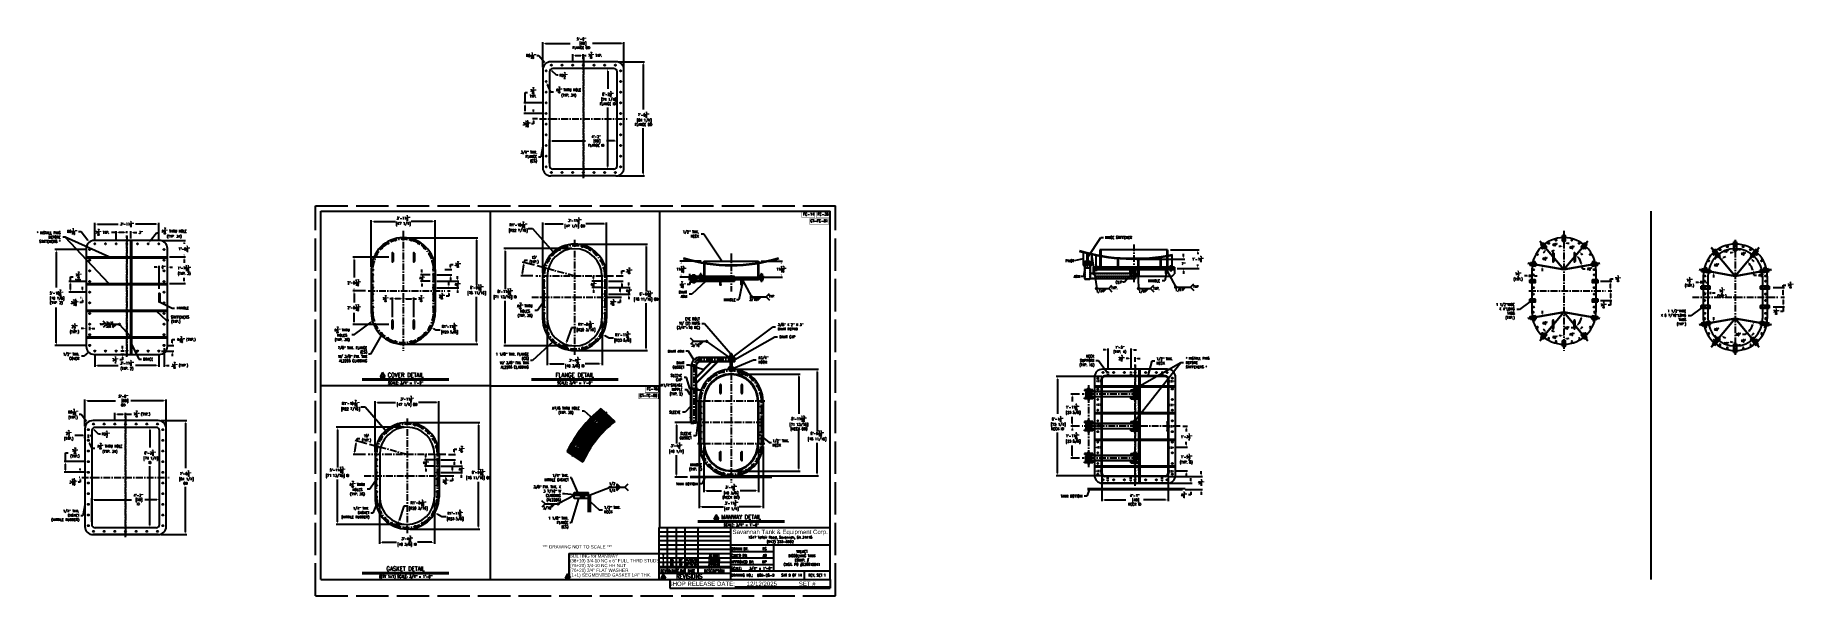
# Model space of a CAD drawing. Extents: x -219 to 1080, y 12 to 426.
import ezdxf
from ezdxf.enums import TextEntityAlignment as Align

# ---------------------------------------------------------------- set-up
doc = ezdxf.new("R2010")
doc.units = 0
doc.header["$LTSCALE"] = 4
doc.header["$MEASUREMENT"] = 0
doc.header["$PDMODE"] = 33
doc.header["$PDSIZE"] = -0.5
for name, pattern in [('AM_ISO02W050', [7.5, 6, -1.5]), ('CENTER', [2, 1.25, -0.25, 0.25, -0.25]), ('HIDDEN', [0.375, 0.25, -0.125])]:
    doc.linetypes.add(name, pattern=pattern)
doc.layers.get('0').update_dxf_attribs({"linetype": 'CONTINUOUS'})
doc.layers.get('Defpoints').update_dxf_attribs({"linetype": 'CONTINUOUS'})
for name, color, linetype in [('11-2 PIPE', 7, 'CONTINUOUS'), ('3-4-10NC-HHBOLT', 32, 'CONTINUOUS'), ('3-4-10NC-HHNUT', 32, 'CONTINUOUS'), ('ARM', 3, 'CONTINUOUS'), ('CENTER', 6, 'CENTER'), ('COVER', 3, 'CONTINUOUS'), ('DIM', 1, 'CONTINUOUS'), ('EQUIP', 7, 'CONTINUOUS'), ('EXTERNALS', 3, 'CONTINUOUS'), ('FLANGE', 2, 'CONTINUOUS'), ('FLG', 2, 'CONTINUOUS'), ('GASKET', 140, 'CONTINUOUS'), ('HANDLE', 2, 'CONTINUOUS'), ('HIDDEN', 3, 'HIDDEN'), ('muoto', 4, 'CONTINUOUS'), ('NECK', 242, 'CONTINUOUS'), ('PIN', 6, 'CONTINUOUS'), ('PIVOT', 30, 'CONTINUOUS'), ('REPAD', 7, 'CONTINUOUS'), ('SHELL', 40, 'CONTINUOUS'), ('SHOP TAG', 11, 'CONTINUOUS'), ('STIFFENER', 2, 'CONTINUOUS'), ('TEXT', 4, 'CONTINUOUS'), ('WASHER', 7, 'CONTINUOUS')]:
    doc.layers.add(name, color=color, linetype=linetype)
for name, color, linetype, lineweight in [('AM_0', 7, 'CONTINUOUS', 30), ('AM_3', 6, 'HIDDEN', 25), ('AM_7', 142, 'CENTER', 25)]:
    doc.layers.add(name, color=color, linetype=linetype, lineweight=lineweight)
doc.styles.add('ROMANS', font='ROMANS.shx', dxfattribs={"width": 0.85, "height": 1.92})
doc.styles.get("Standard").update_dxf_attribs({"font": 'sanss___.ttf'})
doc.dimstyles.get("Standard").update_dxf_attribs({"dimtxt": 0.18, "dimasz": 0.18, "dimexe": 0.18, "dimexo": 0.0625, "dimgap": 0.09, "dimtad": 0, "dimtih": 1, "dimtoh": 1, "dimdec": 4, "dimzin": 0, "dimdsep": 46, "dimtxsty": 'Standard', "dimcen": 0.09, "dimadec": 0, "dimazin": 0, "dimtfac": 1, "dimtdec": 4, "dimtofl": 0, "dimtmove": 0, "dimatfit": 3, "dimfxl": 1, "dimtolj": 1, "dimtzin": 0, "dimarcsym": 0})

msp = doc.modelspace()

# ---------------------------------------------------------------- texts
at = {"layer": 'AM_0', "char_height": 1.92, "attachment_point": 6, "style": 'ROMANS'}
for s, insert in [('\\P1 1/2"WIDE\\P X 4"LONG\\PTABS\\P(TYP.)', (873.52848, 223.53776)), ('\\P1 1/2"WIDE\\P X 6 7/16"LONG\\PTABS\\P(TYP.)', (1000.09783, 218.82979))]:
    msp.add_mtext(s, dxfattribs=dict(at, insert=insert))
at = {"layer": 'DIM', "style": 'ROMANS', "width": 0.85}
for s, height, p in [('TYP.', 1.92, (322.58461, 232.21499)), ('1/4', 1.92, (564.3848, 235.92724)), ('TYP.', 1.92, (575.56062, 238.4583)), ('1/4', 1.92, (595.69622, 235.78739)), ('TYP.', 1.92, (606.50304, 238.00061)), ('1/4', 1.92, (622.82532, 236.92664)), ('TYP.', 1.92, (635.93863, 239.34342)), ('3/16', 1.92, (308.36766, 229.8991)), ('3/8', 1.44, (-166.54293, 210.08153)), ('2-12', 1.44, (-166.25873, 212.95371)), ('3/16', 1.92, (265.6271, 196.0993)), ('1/2', 1.92, (204.70128, 93.87285)), ('1/4', 1.92, (204.70128, 88.72195)), ('3/16', 1.92, (155.96412, 75.95944))]:
    msp.add_text(s, height=height, dxfattribs=at).set_placement(p)
msp.add_text('TYP.', height=1.44, dxfattribs=at).set_placement((-169.46649, 212.48153), align=Align.MIDDLE_CENTER)
for s, height, p in [('COVER DETAIL', 3.2, (54.50581, 173.43135)), ('SCALE: 3/4" = 1\'-0"', 1.92, (54.50581, 168.31135)), ('FLANGE DETAIL', 3.2, (179.50581, 173.43135)), ('SCALE: 3/4" = 1\'-0"', 1.92, (179.50581, 168.31135)), ('MANWAY DETAIL', 3.2, (302.40581, 68.54356)), ('SCALE: 3/4" = 1\'-0"', 1.92, (302.40581, 63.42356)), ('(QTY 1+1) SCALE: 3/4" = 1\'-0"', 1.92, (54.50581, 25.28)), ('GASKET DETAIL', 3.2, (54.50581, 30.4))]:
    msp.add_text(s, height=height, dxfattribs=at).set_placement(p, align=Align.CENTER)
at = {"layer": 'DIM', "char_height": 1.92, "style": 'ROMANS'}
for s, insert, attachment_point in [('3/4" THK.\\PFLANGE\\P(CS)', (151.61203, 336.064), 6), ('1/2" THK.\\PNECK', (271.1641, 279.16968), 6), ('HINGE STIFFENER', (571.06365, 276.68749), 4), ('PIVOT', (541.89864, 259.37345), 4), ('ARM', (547.94318, 247.73774), 4), ('DAVIT\\PARM', (262.34268, 234.67362), 6), ('CLIP', (578.82228, 243.56471), 4), ('HANDLE', (602.83935, 244.52502), 4), ('HANDLE', (-114.33483, 224.57628), 4), ('HANDLE', (289.48534, 230.67301), 4), ('STIFFENERS\\P(TYP.)', (-118.65386, 215.89642), 4), ('3/8" X 2" X 3"\\PDAVIT REPAD', (329.43033, 210.65789), 4), ('7/8" THK. FLANGE\\P(CS)\\PW/ 3/8" FIN. THK\\PAL2205 CLADDING', (26.14391, 190.38476), 6), ('DAVIT CAP', (330.72479, 203.2106), 4), ('1/2" THK.\\PCOVER', (-186.41889, 188.937), 6), ('BRACE', (-139.21575, 186.73415), 4), ('1 1/8" THK. FLANGE\\P(CS)\\PW/ 3/8" FIN. THK\\PAL2205 CLADDING', (145.47558, 185.6768), 6), ('DAVIT ARM', (260.0027, 192.55918), 6), ('DAVIT\\PGUSSET', (260.4551, 182.42451), 6), ('%%C3/4" \\PHOOK', (315.08372, 186.23941), 4), ('NECK \\PSUPPORT\\P(TYP. 16) ', (563.11011, 185.43849), 6), ('1/2" THK.\\PNECK', (608.97875, 185.43244), 4), ('SLEEVE\\PCAP', (258.58385, 173.1782), 6), ('%%C1/4"GREASE\\PNIPPLE\\P(TYP. 2)', (259.05983, 164.02802), 6), ('SLEEVE', (257.4777, 147.53689), 6), ('SLEEVE\\PGUSSET', (265.66096, 130.19129), 6), ('\\pxql;1/2" THK.\\PNECK', (325.49017, 124.93843), 4), ('\\A1;3/8" FIN. THK. X\\P3 7/16" W\\PCLADDING\\P(AL2205)', (169.15586, 87.32609), 6), ('1/4" THK.\\PNITRILE GASKET', (174.8928, 99.20878), 6), ('TANK BOTTOM', (270.04889, 94.58997), 6), ('1/2" THK.\\PNECK', (201.12274, 75.62005), 4), ('TANK BOTTOM', (554.11933, 85.63742), 6), ('1/4" THK.\\PGASKET\\P(NITRILE RUBBER)', (-186.46132, 71.09779), 6), ('1/4" THK.\\PGASKET\\P(NITRILE RUBBER)', (27.73724, 73.10971), 6), ('1 1/8" THK.\\PFLANGE\\P(CS)', (174.74612, 65.82343), 6)]:
    msp.add_mtext(s, dxfattribs=dict(at, insert=insert, attachment_point=attachment_point))
for s, insert, width, attachment_point in [('EYE BOLT\\PW/ (2) NUTS\\P(3/4"-10 NC)', (271.79047, 212.9784), 18.7606298, 6), ('\\pxqr;HANDLE\\P(TYP. 4)', (262.07535, 106.87331), 11.2738181, 4)]:
    msp.add_mtext(s, dxfattribs=dict(at, insert=insert, width=width, attachment_point=attachment_point))
at = {"layer": 'SHOP TAG'}
msp.add_text('SHOP RELEASE DATE:%%U       12/12/2025             SET #        .', height=3.2, dxfattribs=at).set_placement((308.65192, 20.86966), align=Align.MIDDLE_CENTER)
at = {"layer": 'SHOP TAG', "char_height": 1.92, "style": 'ROMANS'}
for insert, attachment_point in [((-200.23535, 276.92918), 6), ((630.64489, 184.19287), 4)]:
    msp.add_mtext('* INSTALL PINS \\PBEFORE \\PSTIFFENERS *', dxfattribs=dict(at, insert=insert, attachment_point=attachment_point))
at = {"layer": 'TEXT', "style": 'ROMANS', "width": 0.85}
for s, height, p in [('1', 0.96, (37.60836, 174.83777)), ('1', 0.96, (283.96849, 69.62312)), ('1517 Telfair Road, Savannah, GA 31415', 1.92, (331.19419, 55.2)), ('(912) 233-8902', 1.92, (331.19419, 52)), ('DISSOLVING TANK', 1.92, (347.19419, 41.6)), ('EQUIP. #', 1.92, (347.19419, 38.4)), ('VALMET', 1.92, (347.19419, 44.8)), ('1', 0.96, (174.1523, 26.09343)), ('1', 0.96, (244.80581, 25.93383)), ('REVISIONS', 3.2, (264.00581, 26.4)), ('CUST. PO #S30019941', 1.92, (347.19419, 35.2)), ('REV. SET 1', 1.92, (358.39419, 27.2))]:
    msp.add_text(s, height=height, dxfattribs=at).set_placement(p, align=Align.MIDDLE_CENTER)
at = {"layer": 'TEXT'}
msp.add_text('Savannah Tank & Equipment Corp.', height=3.2, dxfattribs=at).set_placement((331.19419, 59.2), align=Align.MIDDLE_CENTER)
for s, p in [('*** DRAWING NOT TO SCALE ***', (155.67433, 48.1546)), ('(38+10) 3/4-10 NC x 6" FULL THRD STUDS', (175.8253, 37.88564)), ('BOLTING for MANWAY', (175.8253, 41.38564)), ('  (76+20) 3/4-10 NC HH NUT', (174.04589, 34.38564)), ('  (76+20) 3/4" FLAT WASHER', (174.04589, 30.88564)), ('  (1+1) SEGMENTED GASKET 1/4" THK.', (174.04589, 27.38564))]:
    msp.add_text(s, height=2.4, dxfattribs=at).set_placement(p, align=Align.MIDDLE_LEFT)
at = {"layer": 'TEXT', "style": 'ROMANS', "width": 0.85}
for s, height, p in [('2', 1.44, (244.80581, 41.6)), ('1', 1.44, (244.80581, 38.4)), ('CERTIFIED', 1.44, (282.4, 38.4)), ('AS BUILT', 1.44, (282.4, 41.6)), ('REV', 1.92, (244.80581, 30.4)), ('0', 1.44, (244.80581, 35.2)), ('D.BY', 1.92, (251.20581, 30.4)), ('RS', 1.44, (251.20581, 35.2)), ('C.BY', 1.92, (257.60581, 30.4)), ('AD', 1.44, (257.60581, 35.2)), ('9/15/25', 1.44, (265.60581, 35.2)), ('DATE', 1.92, (265.60581, 30.4)), ('DESCRIPTION', 1.92, (282.4, 30.4)), ('APPROVAL', 1.44, (282.4, 35.2))]:
    msp.add_text(s, height=height, dxfattribs=at).set_placement(p, align=Align.MIDDLE)
for s, p in [("CHK'D BY:", (295.03419, 41.83967)), ('DRAWN BY:', (295.03419, 46.69878)), ('APPROVED BY:', (295.03419, 37.09878)), ('SCALE:', (295.03419, 32.21314)), ('SCALE:', (295.03419, 32.21243)), ('DRAWING NO.:', (295.03419, 27.2)), ('089-25-9', (314.16555, 27.2))]:
    msp.add_text(s, height=1.92, dxfattribs=at).set_placement(p, align=Align.MIDDLE_LEFT)
for s, p in [('AD', (321.08481, 41.83967)), ('RS', (321.08481, 46.69878)), ('3/4" = 1\'-0"', (325.16349, 32.21243)), ('NP', (321.08481, 37.09878)), ('SHT 9 OF 14', (347.19221, 27.2))]:
    msp.add_text(s, height=1.92, dxfattribs=at).set_placement(p, align=Align.MIDDLE_RIGHT)
at = {"layer": 'TEXT', "char_height": 2.01096, "width": 38.9565867, "attachment_point": 1, "style": 'ROMANS'}
for s, insert in [('FC-14', (348.18323, 294.85467)), ('GT-FC-81', (353.42476, 289.8952)), ('FC-38', (358.74299, 294.85467)), ('GT-FC-80', (227.43638, 160.92654)), ('FC-78', (232.58364, 165.80193))]:
    msp.add_mtext(s, dxfattribs=dict(at, insert=insert))

# ---------------------------------------------------------------- blocks, each defined once
blk = doc.blocks.new('A$C1E35746A')
at = {"layer": 'PIN'}
for p, q in [((0, 16), (4, 16)), ((0, 16), (0, 15.3)), ((0, 15.3), (4, 15.3)), ((0.4, 15.3), (0.4, 0)), ((0.4, 0), (3.6, 0)), ((3.6, 15.3), (3.6, 0)), ((4, 16), (4, 15.3))]:
    blk.add_line(p, q, dxfattribs=at)
blk = doc.blocks.new('A$C530B74A1')
at = {"layer": 'CENTER'}
for p, q in [((-27, -6.7), (-28, -6.7)), ((-27.5, -7.1), (-27.5, -6.2)), ((-27, -14.6), (-28, -14.6)), ((-27, -22.4), (-28, -22.4)), ((-27.5, -15), (-27.5, -14.1)), ((-27.5, -22.9), (-27.5, -22)), ((27, -14.6), (28, -14.6)), ((27, -22.4), (28, -22.4)), ((27.5, -15), (27.5, -14.1)), ((27.5, -22.9), (27.5, -22)), ((-27, -30.3), (-28, -30.3)), ((-27, -38.2), (-28, -38.2)), ((-27.5, -30.8), (-27.5, -29.9)), ((-27.5, -38.6), (-27.5, -37.7)), ((27, -30.3), (28, -30.3)), ((27, -38.2), (28, -38.2)), ((27.5, -30.8), (27.5, -29.9)), ((27.5, -38.6), (27.5, -37.7)), ((-27, -46.1), (-28, -46.1)), ((-27.5, -45.6), (-27.5, -46.5)), ((27, -46.1), (28, -46.1)), ((27.5, -45.6), (27.5, -46.5)), ((-27, -53.9), (-28, -53.9)), ((-27, -61.8), (-28, -61.8)), ((-27.5, -53.5), (-27.5, -54.4)), ((-27.5, -61.4), (-27.5, -62.3)), ((27, -53.9), (28, -53.9)), ((27, -61.8), (28, -61.8)), ((27.5, -53.5), (27.5, -54.4)), ((27.5, -61.4), (27.5, -62.3)), ((-27, -69.7), (-28, -69.7)), ((-27, -77.6), (-28, -77.6)), ((-27.5, -69.2), (-27.5, -70.1)), ((-27.5, -77.1), (-27.5, -78)), ((27, -69.7), (28, -69.7)), ((27.5, -69.2), (27.5, -70.1))]:
    blk.add_line(p, q, dxfattribs=at)
at = {"layer": 'COVER'}
for centre in [(-27.5, -6.7), (-27.5, -14.6), (-27.5, -22.4), (27.5, -14.6), (27.5, -22.4), (-27.5, -30.3), (-27.5, -38.2), (27.5, -30.3), (27.5, -38.2), (-27.5, -46.1), (27.5, -46.1), (-27.5, -53.9), (-27.5, -61.8), (27.5, -53.9), (27.5, -61.8), (-27.5, -69.7), (-27.5, -77.6), (27.5, -69.7)]:
    blk.add_circle(centre, 0.438, dxfattribs=at)
blk = doc.blocks.new('*D59')
at = {"layer": 'Defpoints', "color": 0, "transparency": 16777216}
for p in [(617.2, 95.1), (628.3, 90.4), (634.5, 90.4)]:
    blk.add_point(p, dxfattribs=at)
at = {"layer": 'DIM', "color": 0, "lineweight": -2, "transparency": 16777216}
for p, q in [((619.2, 95.1), (635.5, 95.1)), ((634.5, 97), (634.5, 99)), ((630.3, 90.4), (635.5, 90.4)), ((634.5, 86.5), (632.6, 86.5)), ((634.5, 88.5), (634.5, 86.5))]:
    blk.add_line(p, q, dxfattribs=at)
at = {"layer": 'DIM', "color": 0, "transparency": 16777216}
for points in [[(634.2, 97), (634.8, 97), (634.5, 95.1)], [(634.2, 88.5), (634.8, 88.5), (634.5, 90.4)]]:
    blk.add_solid(points, dxfattribs=at)
at = {"layer": 'DIM', "color": 0, "transparency": 16777216, "insert": (629.2, 86.5), "char_height": 1.92, "attachment_point": 5, "style": 'ROMANS'}
blk.add_mtext('\\A1;4{\\H1x;\\S3/4;}"', dxfattribs=at)
blk = doc.blocks.new('*D60')
at = {"layer": 'Defpoints', "color": 0, "transparency": 16777216}
for p in [(615.7, 100.1), (642, 100.1), (628.3, 90.4)]:
    blk.add_point(p, dxfattribs=at)
at = {"layer": 'DIM', "color": 0, "lineweight": -2, "transparency": 16777216}
for p, q in [((642, 102), (642, 104)), ((617.7, 100.1), (643, 100.1)), ((630.3, 90.4), (643, 90.4)), ((642, 88.5), (642, 86.5))]:
    blk.add_line(p, q, dxfattribs=at)
at = {"layer": 'DIM', "color": 0, "transparency": 16777216}
for points in [[(641.7, 102), (642.4, 102), (642, 100.1)], [(641.7, 88.5), (642.4, 88.5), (642, 90.4)]]:
    blk.add_solid(points, dxfattribs=at)
at = {"layer": 'DIM', "color": 0, "transparency": 16777216, "insert": (642, 95.5), "char_height": 1.92, "attachment_point": 5, "style": 'ROMANS'}
blk.add_mtext('\\A1;9{\\H1x;\\S3/4;}"', dxfattribs=at)
blk = doc.blocks.new('*D61')
at = {"layer": 'Defpoints', "color": 0, "transparency": 16777216}
for p in [(-182.2, 130.4), (-182.2, 126.9), (-179.7, 126.9)]:
    blk.add_point(p, dxfattribs=at)
at = {"layer": 'DIM', "color": 0, "lineweight": -2, "transparency": 16777216}
for p, q in [((-183.7, 130.4), (-189.8, 130.4)), ((-182.2, 128.4), (-182.2, 131.2)), ((-179.7, 128.4), (-179.7, 131.2)), ((-178.3, 130.4), (-176.9, 130.4))]:
    blk.add_line(p, q, dxfattribs=at)
at = {"layer": 'DIM', "color": 0, "transparency": 16777216}
for points in [[(-183.7, 130.7), (-183.7, 130.2), (-182.2, 130.4)], [(-178.3, 130.7), (-178.3, 130.2), (-179.7, 130.4)]]:
    blk.add_solid(points, dxfattribs=at)
at = {"layer": 'DIM', "color": 0, "transparency": 16777216, "insert": (-194.3, 130.4), "char_height": 1.92, "attachment_point": 5, "style": 'ROMANS'}
blk.add_mtext('\\A1;2{\\H1x;\\S1/2;}"\\P(TYP.)', dxfattribs=at)
blk = doc.blocks.new('*D62')
at = {"layer": 'Defpoints', "color": 0, "transparency": 16777216}
for p in [(-180.1, 140), (-176.2, 135.4)]:
    blk.add_point(p, dxfattribs=at)
at = {"layer": 'DIM', "color": 0, "lineweight": -2, "transparency": 16777216}
for p, q in [((-186.6, 146.1), (-185.1, 146.1)), ((-185.1, 146.1), (-181, 141.1))]:
    blk.add_line(p, q, dxfattribs=at)
at = {"layer": 'DIM', "color": 0, "transparency": 16777216}
blk.add_solid([(-180.8, 141.3), (-181.2, 141), (-180.1, 140)], dxfattribs=at)
at = {"layer": 'DIM', "color": 0, "transparency": 16777216, "insert": (-191.1, 146.1), "char_height": 1.92, "attachment_point": 5, "style": 'ROMANS'}
blk.add_mtext('\\A1;R6{\\H1x;\\S1/16;}"\\P(TYP.)', dxfattribs=at)
blk = doc.blocks.new('*D63')
at = {"layer": 'Defpoints', "color": 0, "transparency": 16777216}
for p in [(-180, 127.2), (-179.6, 126.5)]:
    blk.add_point(p, dxfattribs=at)
at = {"layer": 'DIM', "color": 0, "lineweight": -2, "transparency": 16777216}
for p, q in [((-176.9, 120.9), (-178.8, 124.7)), ((-175, 120.9), (-176.9, 120.9))]:
    blk.add_line(p, q, dxfattribs=at)
at = {"layer": 'DIM', "color": 0, "transparency": 16777216}
blk.add_solid([(-178.5, 124.9), (-179.1, 124.6), (-179.6, 126.5)], dxfattribs=at)
at = {"layer": 'DIM', "color": 0, "transparency": 16777216, "insert": (-163.8, 120.9), "char_height": 1.92, "attachment_point": 5, "style": 'ROMANS'}
blk.add_mtext('\\A1;∅{\\H1x;\\S7/8;}" THRU HOLE\\P(TYP. 34)', dxfattribs=at)
blk = doc.blocks.new('*D64')
at = {"layer": 'Defpoints', "color": 0, "transparency": 16777216}
for p in [(-160.1, 146.2), (-160.1, 139.1), (-152.2, 141.4)]:
    blk.add_point(p, dxfattribs=at)
at = {"layer": 'DIM', "color": 0, "lineweight": -2, "transparency": 16777216}
for p, q in [((-160.1, 141.1), (-160.1, 147.2)), ((-158.2, 146.2), (-154.2, 146.2)), ((-152.2, 143.4), (-152.2, 147.2)), ((-152.2, 146.2), (-147.9, 146.2))]:
    blk.add_line(p, q, dxfattribs=at)
at = {"layer": 'DIM', "color": 0, "transparency": 16777216}
for points in [[(-158.2, 146.5), (-158.2, 145.8), (-160.1, 146.2)], [(-154.2, 146.5), (-154.2, 145.8), (-152.2, 146.2)]]:
    blk.add_solid(points, dxfattribs=at)
at = {"layer": 'DIM', "color": 0, "transparency": 16777216, "insert": (-140.2, 146.2), "char_height": 1.92, "attachment_point": 5, "style": 'ROMANS'}
blk.add_mtext('\\A1;7{\\H1x;\\S7/8;}" (TYP.)', dxfattribs=at)
blk = doc.blocks.new('*D65')
at = {"layer": 'Defpoints', "color": 0, "transparency": 16777216}
for p in [(-185.8, 103.2), (-184.5, 99.3), (-179.8, 103.2)]:
    blk.add_point(p, dxfattribs=at)
at = {"layer": 'DIM', "color": 0, "lineweight": -2, "transparency": 16777216}
for p, q in [((-185.8, 104.7), (-185.8, 106.1)), ((-185.8, 96), (-187.2, 96)), ((-181.3, 103.2), (-186.6, 103.2)), ((-186, 99.3), (-186.6, 99.3)), ((-185.8, 97.9), (-185.8, 96))]:
    blk.add_line(p, q, dxfattribs=at)
at = {"layer": 'DIM', "color": 0, "transparency": 16777216}
for points in [[(-186, 104.7), (-185.6, 104.7), (-185.8, 103.2)], [(-186, 97.9), (-185.6, 97.9), (-185.8, 99.3)]]:
    blk.add_solid(points, dxfattribs=at)
at = {"layer": 'DIM', "color": 0, "transparency": 16777216, "insert": (-190.9, 96), "char_height": 1.92, "attachment_point": 5, "style": 'ROMANS'}
blk.add_mtext('\\A1;3{\\H1x;\\S15/16;}"', dxfattribs=at)
blk = doc.blocks.new('*D66')
at = {"layer": 'Defpoints', "color": 0, "transparency": 16777216}
for p in [(-196.5, 111.1), (-179.8, 111.1), (-179.8, 103.2)]:
    blk.add_point(p, dxfattribs=at)
at = {"layer": 'DIM', "color": 0, "lineweight": -2, "transparency": 16777216}
for p, q in [((-196.5, 111.1), (-196.5, 117.5)), ((-196.5, 117.5), (-194.6, 117.5)), ((-181.8, 111.1), (-197.5, 111.1)), ((-196.5, 105.1), (-196.5, 109.2)), ((-181.8, 103.2), (-197.5, 103.2))]:
    blk.add_line(p, q, dxfattribs=at)
at = {"layer": 'DIM', "color": 0, "transparency": 16777216}
for points in [[(-196.9, 109.2), (-196.2, 109.2), (-196.5, 111.1)], [(-196.9, 105.1), (-196.2, 105.1), (-196.5, 103.2)]]:
    blk.add_solid(points, dxfattribs=at)
at = {"layer": 'DIM', "color": 0, "transparency": 16777216, "insert": (-189.7, 117.5), "char_height": 1.92, "attachment_point": 5, "style": 'ROMANS'}
blk.add_mtext('\\A1;7{\\H1x;\\S7/8;}" \\P(TYP.)', dxfattribs=at)
blk = doc.blocks.new('*D67')
at = {"layer": 'Defpoints', "color": 0, "transparency": 16777216}
for p in [(-129.7, 136.4), (-134.3, 62.2), (-129.7, 62.2)]:
    blk.add_point(p, dxfattribs=at)
at = {"layer": 'DIM', "color": 0, "lineweight": -2, "transparency": 16777216}
for p, q in [((-131.7, 136.4), (-135.3, 136.4)), ((-134.3, 134.5), (-134.3, 121.5)), ((-134.3, 64.1), (-134.3, 107.7)), ((-131.7, 62.2), (-135.3, 62.2))]:
    blk.add_line(p, q, dxfattribs=at)
at = {"layer": 'DIM', "color": 0, "transparency": 16777216}
for points in [[(-134.6, 134.5), (-134, 134.5), (-134.3, 136.4)], [(-134.6, 64.1), (-134, 64.1), (-134.3, 62.2)]]:
    blk.add_solid(points, dxfattribs=at)
at = {"layer": 'DIM', "color": 0, "transparency": 16777216, "insert": (-134.3, 114.6), "char_height": 1.92, "attachment_point": 5, "style": 'ROMANS'}
blk.add_mtext('\\A1;6\'-2{\\H1x;\\S1/4;}"\\P [74 1/4]\\PID', dxfattribs=at)
blk = doc.blocks.new('*D68')
at = {"layer": 'Defpoints', "color": 0, "transparency": 16777216}
for p in [(-127.2, 83), (-177.2, 64.7), (-127.2, 64.7)]:
    blk.add_point(p, dxfattribs=at)
at = {"layer": 'DIM', "color": 0, "lineweight": -2, "transparency": 16777216}
for p, q in [((-177.2, 66.7), (-177.2, 84)), ((-175.3, 83), (-147.8, 83)), ((-129.2, 83), (-138, 83)), ((-127.2, 66.7), (-127.2, 84))]:
    blk.add_line(p, q, dxfattribs=at)
at = {"layer": 'DIM', "color": 0, "transparency": 16777216}
for points in [[(-175.3, 83.3), (-175.3, 82.7), (-177.2, 83)], [(-129.2, 83.3), (-129.2, 82.7), (-127.2, 83)]]:
    blk.add_solid(points, dxfattribs=at)
at = {"layer": 'DIM', "color": 0, "transparency": 16777216, "insert": (-142.9, 83), "char_height": 1.92, "attachment_point": 5, "style": 'ROMANS'}
blk.add_mtext('\\A1;4\'-2"\\P [50] \\PID', dxfattribs=at)
blk = doc.blocks.new('*D69')
at = {"layer": 'Defpoints', "color": 0, "transparency": 16777216}
for p in [(-122.2, 156.1), (-182.2, 135.4), (-122.2, 135.4)]:
    blk.add_point(p, dxfattribs=at)
at = {"layer": 'DIM', "color": 0, "lineweight": -2, "transparency": 16777216}
for p, q in [((-182.2, 137.4), (-182.2, 157.1)), ((-180.3, 156.1), (-159.7, 156.1)), ((-124.2, 156.1), (-148.4, 156.1)), ((-122.2, 137.4), (-122.2, 157.1))]:
    blk.add_line(p, q, dxfattribs=at)
at = {"layer": 'DIM', "color": 0, "transparency": 16777216}
for points in [[(-180.3, 156.4), (-180.3, 155.8), (-182.2, 156.1)], [(-124.2, 156.4), (-124.2, 155.8), (-122.2, 156.1)]]:
    blk.add_solid(points, dxfattribs=at)
at = {"layer": 'DIM', "color": 0, "transparency": 16777216, "insert": (-154, 156.1), "char_height": 1.92, "attachment_point": 5, "style": 'ROMANS'}
blk.add_mtext('\\A1;5\'-0"\\P  [60]\\POD', dxfattribs=at)
blk = doc.blocks.new('*D70')
at = {"layer": 'Defpoints', "color": 0, "transparency": 16777216}
for p in [(-128.3, 141.4), (-128.3, 57.2), (-108, 57.2)]:
    blk.add_point(p, dxfattribs=at)
at = {"layer": 'DIM', "color": 0, "lineweight": -2, "transparency": 16777216}
for p, q in [((-126.3, 141.4), (-107, 141.4)), ((-108, 139.5), (-108, 106.2)), ((-108, 59.1), (-108, 92.4)), ((-126.3, 57.2), (-107, 57.2))]:
    blk.add_line(p, q, dxfattribs=at)
at = {"layer": 'DIM', "color": 0, "transparency": 16777216}
for points in [[(-108.3, 139.5), (-107.7, 139.5), (-108, 141.4)], [(-108.3, 59.1), (-107.7, 59.1), (-108, 57.2)]]:
    blk.add_solid(points, dxfattribs=at)
at = {"layer": 'DIM', "color": 0, "transparency": 16777216, "insert": (-108, 99.3), "char_height": 1.92, "attachment_point": 5, "style": 'ROMANS'}
blk.add_mtext('\\A1;7\'-0{\\H1x;\\S1/4;}"\\P [84 1/4]\\POD', dxfattribs=at)
blk = doc.blocks.new('*D71')
at = {"layer": 'Defpoints', "color": 0, "transparency": 16777216}
for p in [(-176.5, 135.6), (-174.7, 133.9)]:
    blk.add_point(p, dxfattribs=at)
at = {"layer": 'DIM', "color": 0, "lineweight": -2, "transparency": 16777216}
for p, q in [((-172.2, 131.5), (-175.5, 134.7)), ((-170.8, 131.5), (-172.2, 131.5))]:
    blk.add_line(p, q, dxfattribs=at)
at = {"layer": 'DIM', "color": 0, "transparency": 16777216}
blk.add_solid([(-175.3, 134.8), (-175.7, 134.5), (-176.5, 135.6)], dxfattribs=at)
at = {"layer": 'DIM', "color": 0, "transparency": 16777216, "insert": (-167, 131.5), "char_height": 1.92, "attachment_point": 5, "style": 'ROMANS'}
blk.add_mtext('\\A1;R2{\\H1x;\\S1/2;}"', dxfattribs=at)
blk = doc.blocks.new('*D72')
at = {"layer": 'Defpoints', "color": 0, "transparency": 16777216}
for p in [(161.5, 400.6), (163.3, 398.9)]:
    blk.add_point(p, dxfattribs=at)
at = {"layer": 'DIM', "color": 0, "lineweight": -2, "transparency": 16777216}
for p, q in [((165.9, 396.4), (162.6, 399.6)), ((167.3, 396.4), (165.9, 396.4))]:
    blk.add_line(p, q, dxfattribs=at)
at = {"layer": 'DIM', "color": 0, "transparency": 16777216}
blk.add_solid([(162.7, 399.8), (162.4, 399.4), (161.5, 400.6)], dxfattribs=at)
at = {"layer": 'DIM', "color": 0, "transparency": 16777216, "insert": (171.1, 396.4), "char_height": 1.92, "attachment_point": 5, "style": 'ROMANS'}
blk.add_mtext('\\A1;R2{\\H1x;\\S1/2;}"', dxfattribs=at)
blk = doc.blocks.new('A$C2AA304DA')
at = {"layer": 'CENTER'}
blk.add_line((-9, 0), (9, 0), dxfattribs=at)
at = {"layer": 'HANDLE'}
for p, q in [((-9, 0.75), (9, 0.75)), ((-9, -0.75), (9, -0.75))]:
    blk.add_line(p, q, dxfattribs=at)
for centre, start, end in [((-9, 0), 90, 270), ((9, 0), 270, 90)]:
    blk.add_arc(centre, 0.75, start, end, dxfattribs=at)
blk = doc.blocks.new('A$C671220FA')
at = {"layer": 'CENTER'}
blk.add_line((0, -3.8), (0, 4.2), dxfattribs=at)
at = {"layer": 'CENTER', "xscale": 0.3333333333333428, "yscale": 0.3333333333333428, "zscale": 0.3333333333333428, "rotation": 270}
blk.add_blockref('A$C2AA304DA', (0, 0), dxfattribs=at)
blk = doc.blocks.new('*D49')
at = {"layer": 'Defpoints', "color": 0, "transparency": 16777216}
for p in [(-178.8, 267.8), (-203.4, 196.9), (-178.9, 196.9)]:
    blk.add_point(p, dxfattribs=at)
at = {"layer": 'DIM', "color": 0, "lineweight": -2, "transparency": 16777216}
for p, q in [((-180.8, 267.8), (-204.4, 267.8)), ((-203.4, 265.9), (-203.4, 239.8)), ((-203.4, 198.8), (-203.4, 225)), ((-180.9, 196.9), (-204.4, 196.9))]:
    blk.add_line(p, q, dxfattribs=at)
at = {"layer": 'DIM', "color": 0, "transparency": 16777216}
for points in [[(-203.7, 265.9), (-203, 265.9), (-203.4, 267.8)], [(-203.7, 198.8), (-203, 198.8), (-203.4, 196.9)]]:
    blk.add_solid(points, dxfattribs=at)
at = {"layer": 'DIM', "color": 0, "transparency": 16777216, "insert": (-203.4, 232.4), "char_height": 1.92, "attachment_point": 5, "style": 'ROMANS'}
blk.add_mtext('\\A1;5\'-10{\\H1x;\\S7/8;}"\\P [70 7/8]\\P(TYP. 2)', dxfattribs=at)
blk = doc.blocks.new('*D50')
at = {"layer": 'Defpoints', "color": 0, "transparency": 16777216}
for p in [(-123.8, 196.9), (-117.7, 196.9), (-127.7, 192.7)]:
    blk.add_point(p, dxfattribs=at)
at = {"layer": 'DIM', "color": 0, "lineweight": -2, "transparency": 16777216}
for p, q in [((-121.8, 196.9), (-116.7, 196.9)), ((-117.7, 198.8), (-117.7, 201.3)), ((-117.7, 201.3), (-115.8, 201.3)), ((-125.7, 192.7), (-116.7, 192.7)), ((-117.7, 190.8), (-117.7, 188.9))]:
    blk.add_line(p, q, dxfattribs=at)
at = {"layer": 'DIM', "color": 0, "transparency": 16777216}
for points in [[(-118, 198.8), (-117.4, 198.8), (-117.7, 196.9)], [(-118, 190.8), (-117.4, 190.8), (-117.7, 192.7)]]:
    blk.add_solid(points, dxfattribs=at)
at = {"layer": 'DIM', "color": 0, "transparency": 16777216, "insert": (-107.4, 201.3), "char_height": 1.92, "attachment_point": 5, "style": 'ROMANS'}
blk.add_mtext('\\A1;4{\\H1x;\\S3/16;}" (TYP.)', dxfattribs=at)
blk = doc.blocks.new('*D51')
at = {"layer": 'Defpoints', "color": 0, "transparency": 16777216}
for p in [(-174.9, 192.7), (-127.7, 192.7), (-127.7, 182.2)]:
    blk.add_point(p, dxfattribs=at)
at = {"layer": 'DIM', "color": 0, "lineweight": -2, "transparency": 16777216}
for p, q in [((-174.9, 190.7), (-174.9, 181.2)), ((-173, 182.2), (-157.8, 182.2)), ((-129.6, 182.2), (-144.8, 182.2)), ((-127.7, 190.7), (-127.7, 181.2))]:
    blk.add_line(p, q, dxfattribs=at)
at = {"layer": 'DIM', "color": 0, "transparency": 16777216}
for points in [[(-173, 182.5), (-173, 181.9), (-174.9, 182.2)], [(-129.6, 182.5), (-129.6, 181.9), (-127.7, 182.2)]]:
    blk.add_solid(points, dxfattribs=at)
at = {"layer": 'DIM', "color": 0, "transparency": 16777216, "insert": (-151.3, 182.2), "char_height": 1.92, "attachment_point": 5, "style": 'ROMANS'}
blk.add_mtext('\\A1;3\'-11{\\H1x;\\S1/4;}"\\P(TYP. 2)', dxfattribs=at)
blk = doc.blocks.new('*D52')
at = {"layer": 'Defpoints', "color": 0, "transparency": 16777216}
for p in [(-123.8, 196.9), (-127.7, 192.7), (-123.8, 182.2)]:
    blk.add_point(p, dxfattribs=at)
at = {"layer": 'DIM', "color": 0, "lineweight": -2, "transparency": 16777216}
for p, q in [((-123.8, 194.9), (-123.8, 181.2)), ((-129.6, 182.2), (-131.5, 182.2)), ((-127.7, 190.7), (-127.7, 181.2)), ((-121.9, 182.2), (-120, 182.2))]:
    blk.add_line(p, q, dxfattribs=at)
at = {"layer": 'DIM', "color": 0, "transparency": 16777216}
for points in [[(-129.6, 182.5), (-129.6, 181.9), (-127.7, 182.2)], [(-121.9, 182.5), (-121.9, 181.9), (-123.8, 182.2)]]:
    blk.add_solid(points, dxfattribs=at)
at = {"layer": 'DIM', "color": 0, "transparency": 16777216, "insert": (-112.2, 182.2), "char_height": 1.92, "attachment_point": 5, "style": 'ROMANS'}
blk.add_mtext('\\A1;3{\\H1x;\\S7/8;}" (TYP.)', dxfattribs=at)
blk = doc.blocks.new('*D53')
at = {"layer": 'Defpoints', "color": 0, "transparency": 16777216}
for p in [(-181.3, 212.7), (-181.3, 209.3), (-178.8, 212.7)]:
    blk.add_point(p, dxfattribs=at)
at = {"layer": 'DIM', "color": 0, "lineweight": -2, "transparency": 16777216}
for p, q in [((-183.2, 209.3), (-185.1, 209.3)), ((-181.3, 210.7), (-181.3, 208.3)), ((-178.8, 210.7), (-178.8, 208.3)), ((-176.9, 209.3), (-174.9, 209.3))]:
    blk.add_line(p, q, dxfattribs=at)
at = {"layer": 'DIM', "color": 0, "transparency": 16777216}
for points in [[(-183.2, 209.6), (-183.2, 208.9), (-181.3, 209.3)], [(-176.9, 209.6), (-176.9, 208.9), (-178.8, 209.3)]]:
    blk.add_solid(points, dxfattribs=at)
at = {"layer": 'DIM', "color": 0, "transparency": 16777216, "insert": (-190, 209.3), "char_height": 1.92, "attachment_point": 5, "style": 'ROMANS'}
blk.add_mtext('\\A1;2{\\H1x;\\S1/2;}"\\P(TYP.)', dxfattribs=at)
blk = doc.blocks.new('*D54')
at = {"layer": 'Defpoints', "color": 0, "transparency": 16777216}
for p in [(-154.6, 192.7), (-151.3, 192.7), (-151.3, 190.2)]:
    blk.add_point(p, dxfattribs=at)
at = {"layer": 'DIM', "color": 0, "lineweight": -2, "transparency": 16777216}
for p, q in [((-154.6, 194.7), (-154.6, 196.6)), ((-154.6, 186.4), (-156.5, 186.4)), ((-153.3, 192.7), (-155.6, 192.7)), ((-153.3, 190.2), (-155.6, 190.2)), ((-154.6, 188.3), (-154.6, 186.4))]:
    blk.add_line(p, q, dxfattribs=at)
at = {"layer": 'DIM', "color": 0, "transparency": 16777216}
for points in [[(-154.9, 194.7), (-154.3, 194.7), (-154.6, 192.7)], [(-154.9, 188.3), (-154.3, 188.3), (-154.6, 190.2)]]:
    blk.add_solid(points, dxfattribs=at)
at = {"layer": 'DIM', "color": 0, "transparency": 16777216, "insert": (-159.9, 186.4), "char_height": 1.92, "attachment_point": 5, "style": 'ROMANS'}
blk.add_mtext('\\A1;2{\\H1x;\\S1/2;}"', dxfattribs=at)
blk = doc.blocks.new('*D73')
at = {"layer": 'Defpoints', "color": 0, "transparency": 16777216}
for p in [(-127.7, 286.5), (-174.9, 272), (-127.7, 272)]:
    blk.add_point(p, dxfattribs=at)
at = {"layer": 'DIM', "color": 0, "lineweight": -2, "transparency": 16777216}
for p, q in [((-174.9, 274), (-174.9, 287.5)), ((-173, 286.5), (-157.7, 286.5)), ((-129.6, 286.5), (-144.9, 286.5)), ((-127.7, 274), (-127.7, 287.5))]:
    blk.add_line(p, q, dxfattribs=at)
at = {"layer": 'DIM', "color": 0, "transparency": 16777216}
for points in [[(-173, 286.8), (-173, 286.2), (-174.9, 286.5)], [(-129.6, 286.8), (-129.6, 286.2), (-127.7, 286.5)]]:
    blk.add_solid(points, dxfattribs=at)
at = {"layer": 'DIM', "color": 0, "transparency": 16777216, "insert": (-151.3, 286.5), "char_height": 1.92, "attachment_point": 5, "style": 'ROMANS'}
blk.add_mtext('\\A1;3\'-11{\\H1x;\\S1/4;}"', dxfattribs=at)
blk = doc.blocks.new('*D74')
at = {"layer": 'Defpoints', "color": 0, "transparency": 16777216}
for p in [(209.8, 406.4), (209.8, 322.1), (230.1, 322.1)]:
    blk.add_point(p, dxfattribs=at)
at = {"layer": 'DIM', "color": 0, "lineweight": -2, "transparency": 16777216}
for p, q in [((211.8, 406.4), (231.1, 406.4)), ((230.1, 404.5), (230.1, 371.2)), ((230.1, 324.1), (230.1, 357.4)), ((211.8, 322.1), (231.1, 322.1))]:
    blk.add_line(p, q, dxfattribs=at)
at = {"layer": 'DIM', "color": 0, "transparency": 16777216}
for points in [[(229.7, 404.5), (230.4, 404.5), (230.1, 406.4)], [(229.7, 324.1), (230.4, 324.1), (230.1, 322.1)]]:
    blk.add_solid(points, dxfattribs=at)
at = {"layer": 'DIM', "color": 0, "transparency": 16777216, "insert": (230.1, 364.3), "char_height": 1.92, "attachment_point": 5, "style": 'ROMANS'}
blk.add_mtext('\\A1;7\'-0{\\H1x;\\S1/4;}"\\P [84 1/4]\\PFLANGE OD', dxfattribs=at)
blk = doc.blocks.new('*D75')
at = {"layer": 'Defpoints', "color": 0, "transparency": 16777216}
for p in [(-121.3, 254.7), (-127.3, 236.6), (-121.3, 232.4)]:
    blk.add_point(p, dxfattribs=at)
at = {"layer": 'DIM', "color": 0, "lineweight": -2, "transparency": 16777216}
for p, q in [((-129.2, 254.7), (-131.1, 254.7)), ((-127.3, 238.6), (-127.3, 255.7)), ((-121.3, 234.4), (-121.3, 255.7)), ((-119.4, 254.7), (-117.5, 254.7))]:
    blk.add_line(p, q, dxfattribs=at)
at = {"layer": 'DIM', "color": 0, "transparency": 16777216}
for points in [[(-129.2, 255.1), (-129.2, 254.4), (-127.3, 254.7)], [(-119.4, 255.1), (-119.4, 254.4), (-121.3, 254.7)]]:
    blk.add_solid(points, dxfattribs=at)
at = {"layer": 'DIM', "color": 0, "transparency": 16777216, "insert": (-124.3, 254.7), "char_height": 1.92, "attachment_point": 5, "style": 'ROMANS'}
blk.add_mtext('\\A1;6"', dxfattribs=at)
blk = doc.blocks.new('*D76')
at = {"layer": 'Defpoints', "color": 0, "transparency": 16777216}
for p in [(-121.8, 262.3), (-121.8, 242.6), (-109, 242.6)]:
    blk.add_point(p, dxfattribs=at)
at = {"layer": 'DIM', "color": 0, "lineweight": -2, "transparency": 16777216}
for p, q in [((-119.8, 262.3), (-108, 262.3)), ((-109, 260.3), (-109, 258)), ((-119.8, 242.6), (-108, 242.6)), ((-109, 244.5), (-109, 246.8))]:
    blk.add_line(p, q, dxfattribs=at)
at = {"layer": 'DIM', "color": 0, "transparency": 16777216}
for points in [[(-109.3, 260.3), (-108.7, 260.3), (-109, 262.3)], [(-109.3, 244.5), (-108.7, 244.5), (-109, 242.6)]]:
    blk.add_solid(points, dxfattribs=at)
at = {"layer": 'DIM', "color": 0, "transparency": 16777216, "insert": (-109, 252.4), "char_height": 1.92, "attachment_point": 5, "style": 'ROMANS'}
blk.add_mtext('\\A1;1\'-7{\\H1x;\\S11/16;}"\\P(TYP. 3)', dxfattribs=at)
blk = doc.blocks.new('*D77')
at = {"layer": 'Defpoints', "color": 0, "transparency": 16777216}
for p in [(-127.3, 274.5), (-121.8, 262.3), (-109, 262.3)]:
    blk.add_point(p, dxfattribs=at)
at = {"layer": 'DIM', "color": 0, "lineweight": -2, "transparency": 16777216}
for p, q in [((-125.3, 274.5), (-108, 274.5)), ((-119.8, 262.3), (-108, 262.3)), ((-109, 272.6), (-109, 272)), ((-109, 264.2), (-109, 264.3))]:
    blk.add_line(p, q, dxfattribs=at)
at = {"layer": 'DIM', "color": 0, "transparency": 16777216}
for points in [[(-109.3, 272.6), (-108.7, 272.6), (-109, 274.5)], [(-109.3, 264.2), (-108.7, 264.2), (-109, 262.3)]]:
    blk.add_solid(points, dxfattribs=at)
at = {"layer": 'DIM', "color": 0, "transparency": 16777216, "insert": (-109, 268.2), "char_height": 1.92, "attachment_point": 5, "style": 'ROMANS'}
blk.add_mtext('\\A1;1\'-0{\\H1x;\\S1/4;}"', dxfattribs=at)
blk = doc.blocks.new('*D78')
at = {"layer": 'Defpoints', "color": 0, "transparency": 16777216}
for p in [(-135.8, 271.7), (-135.3, 272.4)]:
    blk.add_point(p, dxfattribs=at)
at = {"layer": 'DIM', "color": 0, "lineweight": -2, "transparency": 16777216}
for p, q in [((-129.4, 279.8), (-134.1, 273.9)), ((-127.5, 279.8), (-129.4, 279.8))]:
    blk.add_line(p, q, dxfattribs=at)
at = {"layer": 'DIM', "color": 0, "transparency": 16777216}
blk.add_solid([(-134.3, 274.1), (-133.8, 273.7), (-135.3, 272.4)], dxfattribs=at)
at = {"layer": 'DIM', "color": 0, "transparency": 16777216, "insert": (-116.3, 279.8), "char_height": 1.92, "attachment_point": 5, "style": 'ROMANS'}
blk.add_mtext('\\A1;∅{\\H1x;\\S7/8;}" THRU HOLE\\P(TYP. 34)', dxfattribs=at)
blk = doc.blocks.new('*D79')
at = {"layer": 'Defpoints', "color": 0, "transparency": 16777216}
for p in [(-159.2, 280.4), (-151.3, 277.8), (-159.2, 272.4)]:
    blk.add_point(p, dxfattribs=at)
at = {"layer": 'DIM', "color": 0, "lineweight": -2, "transparency": 16777216}
for p, q in [((-159.2, 280.4), (-162.7, 280.4)), ((-159.2, 274.4), (-159.2, 281.4)), ((-153.2, 280.4), (-157.2, 280.4)), ((-151.3, 279.8), (-151.3, 281.4))]:
    blk.add_line(p, q, dxfattribs=at)
at = {"layer": 'DIM', "color": 0, "transparency": 16777216}
for points in [[(-157.2, 280.7), (-157.2, 280), (-159.2, 280.4)], [(-153.2, 280.7), (-153.2, 280), (-151.3, 280.4)]]:
    blk.add_solid(points, dxfattribs=at)
at = {"layer": 'DIM', "color": 0, "transparency": 16777216, "insert": (-169.4, 280.4), "char_height": 1.92, "attachment_point": 5, "style": 'ROMANS'}
blk.add_mtext('\\A1;7{\\H1x;\\S7/8;}" TYP.', dxfattribs=at)
blk = doc.blocks.new('*D80')
at = {"layer": 'Defpoints', "color": 0, "transparency": 16777216}
for p in [(-151.3, 280.4), (-151.3, 277.8), (-148.3, 274)]:
    blk.add_point(p, dxfattribs=at)
at = {"layer": 'DIM', "color": 0, "lineweight": -2, "transparency": 16777216}
for p, q in [((-153.2, 280.4), (-155.1, 280.4)), ((-151.3, 279.8), (-151.3, 281.4)), ((-148.3, 276), (-148.3, 281.4)), ((-146.4, 280.4), (-143.8, 280.4))]:
    blk.add_line(p, q, dxfattribs=at)
at = {"layer": 'DIM', "color": 0, "transparency": 16777216}
for points in [[(-153.2, 280.7), (-153.2, 280), (-151.3, 280.4)], [(-146.4, 280.7), (-146.4, 280), (-148.3, 280.4)]]:
    blk.add_solid(points, dxfattribs=at)
at = {"layer": 'DIM', "color": 0, "transparency": 16777216, "insert": (-141.1, 280.4), "char_height": 1.92, "attachment_point": 5, "style": 'ROMANS'}
blk.add_mtext('\\A1;3"', dxfattribs=at)
blk = doc.blocks.new('*D81')
at = {"layer": 'Defpoints', "color": 0, "transparency": 16777216}
for p in [(-184, 236.3), (-178.9, 236.3), (-183.6, 232.4)]:
    blk.add_point(p, dxfattribs=at)
at = {"layer": 'DIM', "color": 0, "lineweight": -2, "transparency": 16777216}
for p, q in [((-180.9, 236.3), (-185, 236.3)), ((-184, 238.2), (-184, 240.1)), ((-184, 228.5), (-185.9, 228.5)), ((-185.6, 232.4), (-185, 232.4)), ((-184, 230.4), (-184, 228.5))]:
    blk.add_line(p, q, dxfattribs=at)
at = {"layer": 'DIM', "color": 0, "transparency": 16777216}
for points in [[(-184.3, 238.2), (-183.7, 238.2), (-184, 236.3)], [(-184.3, 230.4), (-183.7, 230.4), (-184, 232.4)]]:
    blk.add_solid(points, dxfattribs=at)
at = {"layer": 'DIM', "color": 0, "transparency": 16777216, "insert": (-189.9, 228.5), "char_height": 1.92, "attachment_point": 5, "style": 'ROMANS'}
blk.add_mtext('\\A1;3{\\H1x;\\S15/16;}"', dxfattribs=at)
blk = doc.blocks.new('*D82')
at = {"layer": 'Defpoints', "color": 0, "transparency": 16777216}
for p in [(-193, 244.2), (-178.9, 244.2), (-178.9, 236.3)]:
    blk.add_point(p, dxfattribs=at)
at = {"layer": 'DIM', "color": 0, "lineweight": -2, "transparency": 16777216}
for p, q in [((-193, 244.2), (-193, 247.6)), ((-193, 247.6), (-191, 247.6)), ((-180.9, 244.2), (-194, 244.2)), ((-180.9, 236.3), (-194, 236.3)), ((-193, 238.2), (-193, 242.3))]:
    blk.add_line(p, q, dxfattribs=at)
at = {"layer": 'DIM', "color": 0, "transparency": 16777216}
for points in [[(-193.3, 242.3), (-192.6, 242.3), (-193, 244.2)], [(-193.3, 238.2), (-192.6, 238.2), (-193, 236.3)]]:
    blk.add_solid(points, dxfattribs=at)
at = {"layer": 'DIM', "color": 0, "transparency": 16777216, "insert": (-187.1, 247.6), "char_height": 1.92, "attachment_point": 5, "style": 'ROMANS'}
blk.add_mtext('\\A1;7{\\H1x;\\S7/8;}" \\PTYP.', dxfattribs=at)
blk = doc.blocks.new('*D83')
at = {"layer": 'Defpoints', "color": 0, "transparency": 16777216}
for p in [(-179, 273.2), (-175.3, 268.5)]:
    blk.add_point(p, dxfattribs=at)
at = {"layer": 'DIM', "color": 0, "lineweight": -2, "transparency": 16777216}
for p, q in [((-187, 281.1), (-185.1, 281.1)), ((-185.1, 281.1), (-180.1, 274.7))]:
    blk.add_line(p, q, dxfattribs=at)
at = {"layer": 'DIM', "color": 0, "transparency": 16777216}
blk.add_solid([(-179.9, 274.9), (-180.4, 274.5), (-179, 273.2)], dxfattribs=at)
at = {"layer": 'DIM', "color": 0, "transparency": 16777216, "insert": (-191.8, 281.1), "char_height": 1.92, "attachment_point": 5, "style": 'ROMANS'}
blk.add_mtext('\\A1;R6{\\H1x;\\S1/16;}"', dxfattribs=at)
blk = doc.blocks.new('*D84')
at = {"layer": 'Defpoints', "color": 0, "transparency": 16777216}
for p in [(592.3, 260.7), (622.3, 253.7), (628.9, 253.7)]:
    blk.add_point(p, dxfattribs=at)
at = {"layer": 'DIM', "color": 0, "lineweight": -2, "transparency": 16777216}
for p, q in [((594.3, 260.7), (629.9, 260.7)), ((628.9, 262.7), (628.9, 264.6)), ((624.3, 253.7), (629.9, 253.7)), ((628.9, 251.8), (628.9, 249.9))]:
    blk.add_line(p, q, dxfattribs=at)
at = {"layer": 'DIM', "color": 0, "transparency": 16777216}
for points in [[(628.6, 262.7), (629.2, 262.7), (628.9, 260.7)], [(628.6, 251.8), (629.2, 251.8), (628.9, 253.7)]]:
    blk.add_solid(points, dxfattribs=at)
at = {"layer": 'DIM', "color": 0, "transparency": 16777216, "insert": (628.9, 257.2), "char_height": 1.92, "attachment_point": 5, "style": 'ROMANS'}
blk.add_mtext('\\A1;7"', dxfattribs=at)
blk = doc.blocks.new('*D85')
at = {"layer": 'Defpoints', "color": 0, "transparency": 16777216}
for p in [(568.7, 102.6), (617.7, 102.6), (617.7, 82.8)]:
    blk.add_point(p, dxfattribs=at)
at = {"layer": 'DIM', "color": 0, "lineweight": -2, "transparency": 16777216}
for p, q in [((568.7, 100.6), (568.7, 81.8)), ((617.7, 100.6), (617.7, 81.8)), ((570.6, 82.8), (586.4, 82.8)), ((615.8, 82.8), (599.4, 82.8))]:
    blk.add_line(p, q, dxfattribs=at)
at = {"layer": 'DIM', "color": 0, "transparency": 16777216}
for points in [[(570.6, 83.1), (570.6, 82.5), (568.7, 82.8)], [(615.8, 83.1), (615.8, 82.5), (617.7, 82.8)]]:
    blk.add_solid(points, dxfattribs=at)
at = {"layer": 'DIM', "color": 0, "transparency": 16777216, "insert": (592.9, 82.8), "char_height": 1.92, "attachment_point": 5, "style": 'ROMANS'}
blk.add_mtext('\\A1;4\'-1"\\P [49]\\PNECK ID', dxfattribs=at)
blk = doc.blocks.new('*D86')
at = {"layer": 'Defpoints', "color": 0, "transparency": 16777216}
for p in [(570.7, 173.9), (535.9, 100.6), (570.7, 100.6)]:
    blk.add_point(p, dxfattribs=at)
at = {"layer": 'DIM', "color": 0, "lineweight": -2, "transparency": 16777216}
for p, q in [((568.7, 173.9), (534.9, 173.9)), ((535.9, 172), (535.9, 146.5)), ((535.9, 102.5), (535.9, 132.7)), ((568.7, 100.6), (534.9, 100.6))]:
    blk.add_line(p, q, dxfattribs=at)
at = {"layer": 'DIM', "color": 0, "transparency": 16777216}
for points in [[(535.6, 172), (536.2, 172), (535.9, 173.9)], [(535.6, 102.5), (536.2, 102.5), (535.9, 100.6)]]:
    blk.add_solid(points, dxfattribs=at)
at = {"layer": 'DIM', "color": 0, "transparency": 16777216, "insert": (535.9, 139.6), "char_height": 1.92, "attachment_point": 5, "style": 'ROMANS'}
blk.add_mtext('\\A1;6\'-1{\\H1x;\\S1/4;}"\\P [73 1/4]\\PNECK ID', dxfattribs=at)
blk = doc.blocks.new('*D87')
at = {"layer": 'Defpoints', "color": 0, "transparency": 16777216}
for p in [(215.8, 420), (155.8, 400.4), (215.8, 400.4)]:
    blk.add_point(p, dxfattribs=at)
at = {"layer": 'DIM', "color": 0, "lineweight": -2, "transparency": 16777216}
for p, q in [((155.8, 402.4), (155.8, 421)), ((157.8, 420), (176, 420)), ((213.9, 420), (192.6, 420)), ((215.8, 402.4), (215.8, 421))]:
    blk.add_line(p, q, dxfattribs=at)
at = {"layer": 'DIM', "color": 0, "transparency": 16777216}
for points in [[(157.8, 420.3), (157.8, 419.6), (155.8, 420)], [(213.9, 420.3), (213.9, 419.6), (215.8, 420)]]:
    blk.add_solid(points, dxfattribs=at)
at = {"layer": 'DIM', "color": 0, "transparency": 16777216, "insert": (184.3, 420), "char_height": 1.92, "attachment_point": 5, "style": 'ROMANS'}
blk.add_mtext('\\A1;5\'-0"\\P  [60]\\PFLANGE OD', dxfattribs=at)
blk = doc.blocks.new('*D88')
at = {"layer": 'Defpoints', "color": 0, "transparency": 16777216}
for p in [(210.8, 347.9), (160.8, 329.6), (210.8, 329.6)]:
    blk.add_point(p, dxfattribs=at)
at = {"layer": 'DIM', "color": 0, "lineweight": -2, "transparency": 16777216}
for p, q in [((160.8, 331.6), (160.8, 348.9)), ((162.8, 347.9), (187.4, 347.9)), ((208.9, 347.9), (202.9, 347.9)), ((210.8, 331.6), (210.8, 348.9))]:
    blk.add_line(p, q, dxfattribs=at)
at = {"layer": 'DIM', "color": 0, "transparency": 16777216}
for points in [[(162.8, 348.3), (162.8, 347.6), (160.8, 347.9)], [(208.9, 348.3), (208.9, 347.6), (210.8, 347.9)]]:
    blk.add_solid(points, dxfattribs=at)
at = {"layer": 'DIM', "color": 0, "transparency": 16777216, "insert": (195.2, 347.9), "char_height": 1.92, "attachment_point": 5, "style": 'ROMANS'}
blk.add_mtext('\\A1;4\'-2"\\P [50] \\PFLANGE ID', dxfattribs=at)
blk = doc.blocks.new('*D89')
at = {"layer": 'Defpoints', "color": 0, "transparency": 16777216}
for p in [(208.3, 401.4), (203.8, 327.1), (208.3, 327.1)]:
    blk.add_point(p, dxfattribs=at)
at = {"layer": 'DIM', "color": 0, "lineweight": -2, "transparency": 16777216}
for p, q in [((206.3, 401.4), (202.8, 401.4)), ((203.8, 399.5), (203.8, 386.5)), ((203.8, 329.1), (203.8, 372.7)), ((206.3, 327.1), (202.8, 327.1))]:
    blk.add_line(p, q, dxfattribs=at)
at = {"layer": 'DIM', "color": 0, "transparency": 16777216}
for points in [[(203.5, 399.5), (204.1, 399.5), (203.8, 401.4)], [(203.5, 329.1), (204.1, 329.1), (203.8, 327.1)]]:
    blk.add_solid(points, dxfattribs=at)
at = {"layer": 'DIM', "color": 0, "transparency": 16777216, "insert": (203.8, 379.6), "char_height": 1.92, "attachment_point": 5, "style": 'ROMANS'}
blk.add_mtext('\\A1;6\'-2{\\H1x;\\S1/4;}"\\P [74 1/4]\\PFLANGE ID', dxfattribs=at)
blk = doc.blocks.new('*D90')
at = {"layer": 'Defpoints', "color": 0, "transparency": 16777216}
for p in [(142.8, 376.1), (158.3, 376.1), (158.3, 368.2)]:
    blk.add_point(p, dxfattribs=at)
at = {"layer": 'DIM', "color": 0, "lineweight": -2, "transparency": 16777216}
for p, q in [((142.8, 376.1), (142.8, 383.7)), ((142.8, 383.7), (144.7, 383.7)), ((156.3, 376.1), (141.8, 376.1)), ((156.3, 368.2), (141.8, 368.2)), ((142.8, 370.1), (142.8, 374.1))]:
    blk.add_line(p, q, dxfattribs=at)
at = {"layer": 'DIM', "color": 0, "transparency": 16777216}
for points in [[(142.5, 374.1), (143.1, 374.1), (142.8, 376.1)], [(142.5, 370.1), (143.1, 370.1), (142.8, 368.2)]]:
    blk.add_solid(points, dxfattribs=at)
at = {"layer": 'DIM', "color": 0, "transparency": 16777216, "insert": (148.6, 383.7), "char_height": 1.92, "attachment_point": 5, "style": 'ROMANS'}
blk.add_mtext('\\A1;7{\\H1x;\\S7/8;}" \\PTYP.', dxfattribs=at)
blk = doc.blocks.new('*D91')
at = {"layer": 'Defpoints', "color": 0, "transparency": 16777216}
for p in [(149, 368.2), (153.5, 364.3), (158.3, 368.2)]:
    blk.add_point(p, dxfattribs=at)
at = {"layer": 'DIM', "color": 0, "lineweight": -2, "transparency": 16777216}
for p, q in [((156.8, 368.2), (148.2, 368.2)), ((152, 364.3), (148.2, 364.3)), ((149, 369.6), (149, 371.1)), ((149, 360.5), (147.5, 360.5)), ((149, 362.8), (149, 360.5))]:
    blk.add_line(p, q, dxfattribs=at)
at = {"layer": 'DIM', "color": 0, "transparency": 16777216}
for points in [[(148.7, 369.6), (149.2, 369.6), (149, 368.2)], [(148.7, 362.8), (149.2, 362.8), (149, 364.3)]]:
    blk.add_solid(points, dxfattribs=at)
at = {"layer": 'DIM', "color": 0, "transparency": 16777216, "insert": (143.9, 360.5), "char_height": 1.92, "attachment_point": 5, "style": 'ROMANS'}
blk.add_mtext('\\A1;3{\\H1x;\\S15/16;}"', dxfattribs=at)
blk = doc.blocks.new('*D92')
at = {"layer": 'Defpoints', "color": 0, "transparency": 16777216}
for p in [(178, 411.1), (178, 404.1), (185.8, 406.4)]:
    blk.add_point(p, dxfattribs=at)
at = {"layer": 'DIM', "color": 0, "lineweight": -2, "transparency": 16777216}
for p, q in [((178, 406.1), (178, 412.1)), ((179.9, 411.1), (183.9, 411.1)), ((185.8, 408.4), (185.8, 412.1)), ((185.8, 411.1), (187.8, 411.1))]:
    blk.add_line(p, q, dxfattribs=at)
at = {"layer": 'DIM', "color": 0, "transparency": 16777216}
for points in [[(179.9, 411.4), (179.9, 410.8), (178, 411.1)], [(183.9, 411.4), (183.9, 410.8), (185.8, 411.1)]]:
    blk.add_solid(points, dxfattribs=at)
at = {"layer": 'DIM', "color": 0, "transparency": 16777216, "insert": (194.4, 411.1), "char_height": 1.92, "attachment_point": 5, "style": 'ROMANS'}
blk.add_mtext('\\A1;7{\\H1x;\\S7/8;}" TYP.', dxfattribs=at)
blk = doc.blocks.new('*D93')
at = {"layer": 'Defpoints', "color": 0, "transparency": 16777216}
for p in [(554.3, 160.9), (546.9, 137.2), (554.3, 137.2)]:
    blk.add_point(p, dxfattribs=at)
at = {"layer": 'DIM', "color": 0, "lineweight": -2, "transparency": 16777216}
for p, q in [((552.3, 160.9), (545.9, 160.9)), ((546.9, 158.9), (546.9, 155.4)), ((546.9, 139.2), (546.9, 144.1)), ((552.3, 137.2), (545.9, 137.2))]:
    blk.add_line(p, q, dxfattribs=at)
at = {"layer": 'DIM', "color": 0, "transparency": 16777216}
for points in [[(546.6, 158.9), (547.2, 158.9), (546.9, 160.9)], [(546.6, 139.2), (547.2, 139.2), (546.9, 137.2)]]:
    blk.add_solid(points, dxfattribs=at)
at = {"layer": 'DIM', "color": 0, "transparency": 16777216, "insert": (546.9, 149.7), "char_height": 1.92, "attachment_point": 5, "style": 'ROMANS'}
blk.add_mtext('\\A1;1\'-11{\\H1x;\\S5/8;}"\\P [23 5/8]', dxfattribs=at)
blk = doc.blocks.new('*D94')
at = {"layer": 'Defpoints', "color": 0, "transparency": 16777216}
for p in [(554.3, 137.2), (546.9, 113.6), (554.3, 113.6)]:
    blk.add_point(p, dxfattribs=at)
at = {"layer": 'DIM', "color": 0, "lineweight": -2, "transparency": 16777216}
for p, q in [((552.3, 137.2), (545.9, 137.2)), ((546.9, 135.3), (546.9, 134.1)), ((546.9, 115.5), (546.9, 122.9)), ((552.3, 113.6), (545.9, 113.6))]:
    blk.add_line(p, q, dxfattribs=at)
at = {"layer": 'DIM', "color": 0, "transparency": 16777216}
for points in [[(546.6, 135.3), (547.2, 135.3), (546.9, 137.2)], [(546.6, 115.5), (547.2, 115.5), (546.9, 113.6)]]:
    blk.add_solid(points, dxfattribs=at)
at = {"layer": 'DIM', "color": 0, "transparency": 16777216, "insert": (546.9, 128.5), "char_height": 1.92, "attachment_point": 5, "style": 'ROMANS'}
blk.add_mtext('\\A1;1\'-11{\\H1x;\\S5/8;}"\\P [23 5/8]', dxfattribs=at)
blk = doc.blocks.new('*D95')
at = {"layer": 'Defpoints', "color": 0, "transparency": 16777216}
for p in [(194, 141.9), (196, 140.1)]:
    blk.add_point(p, dxfattribs=at)
at = {"layer": 'DIM', "color": 0, "lineweight": -2, "transparency": 16777216}
for p, q in [((184.9, 148.6), (186.4, 148.6)), ((186.4, 148.6), (193, 142.8))]:
    blk.add_line(p, q, dxfattribs=at)
at = {"layer": 'DIM', "color": 0, "transparency": 16777216}
blk.add_solid([(193.1, 143), (192.8, 142.6), (194, 141.9)], dxfattribs=at)
at = {"layer": 'DIM', "color": 0, "transparency": 16777216, "insert": (172.9, 148.6), "char_height": 1.92, "attachment_point": 5, "style": 'ROMANS'}
blk.add_mtext('\\A1;%%C7/8 THRU HOLE\\P(TYP. 38)', dxfattribs=at)
blk = doc.blocks.new('*D96')
at = {"layer": 'Defpoints', "color": 0, "transparency": 16777216}
for p in [(158.1, 392.2), (158.4, 391.4)]:
    blk.add_point(p, dxfattribs=at)
at = {"layer": 'DIM', "color": 0, "lineweight": -2, "transparency": 16777216}
for p, q in [((161.9, 384), (159.3, 389.7)), ((163.8, 384), (161.9, 384))]:
    blk.add_line(p, q, dxfattribs=at)
at = {"layer": 'DIM', "color": 0, "transparency": 16777216}
blk.add_solid([(159.5, 389.8), (159, 389.5), (158.4, 391.4)], dxfattribs=at)
at = {"layer": 'DIM', "color": 0, "transparency": 16777216, "insert": (175, 384), "char_height": 1.92, "attachment_point": 5, "style": 'ROMANS'}
blk.add_mtext('\\A1;∅{\\H1x;\\S7/8;}" THRU HOLE\\P(TYP. 34)', dxfattribs=at)
blk = doc.blocks.new('*D97')
at = {"layer": 'Defpoints', "color": 0, "transparency": 16777216}
for p in [(158, 405), (161.9, 400.4)]:
    blk.add_point(p, dxfattribs=at)
at = {"layer": 'DIM', "color": 0, "lineweight": -2, "transparency": 16777216}
for p, q in [((151.5, 411), (153, 411)), ((153, 411), (157.1, 406.1))]:
    blk.add_line(p, q, dxfattribs=at)
at = {"layer": 'DIM', "color": 0, "transparency": 16777216}
blk.add_solid([(157.3, 406.2), (156.9, 405.9), (158, 405)], dxfattribs=at)
at = {"layer": 'DIM', "color": 0, "transparency": 16777216, "insert": (147.1, 411), "char_height": 1.92, "attachment_point": 5, "style": 'ROMANS'}
blk.add_mtext('\\A1;R6{\\H1x;\\S1/16;}"', dxfattribs=at)
blk = doc.blocks.new('*D98')
at = {"layer": 'Defpoints', "color": 0, "transparency": 16777216}
for p in [(617.3, 267.5), (639.5, 267.5), (622.3, 253.7)]:
    blk.add_point(p, dxfattribs=at)
at = {"layer": 'DIM', "color": 0, "lineweight": -2, "transparency": 16777216}
for p, q in [((619.3, 267.5), (640.5, 267.5)), ((639.5, 265.6), (639.5, 264.4)), ((624.3, 253.7), (640.5, 253.7)), ((639.5, 255.6), (639.5, 256.8))]:
    blk.add_line(p, q, dxfattribs=at)
at = {"layer": 'DIM', "color": 0, "transparency": 16777216}
for points in [[(639.2, 265.6), (639.8, 265.6), (639.5, 267.5)], [(639.2, 255.6), (639.8, 255.6), (639.5, 253.7)]]:
    blk.add_solid(points, dxfattribs=at)
at = {"layer": 'DIM', "color": 0, "transparency": 16777216, "insert": (639.5, 260.6), "char_height": 1.92, "attachment_point": 5, "style": 'ROMANS'}
blk.add_mtext('\\A1;1\'-1{\\H1x;\\S3/4;}"', dxfattribs=at)
blk = doc.blocks.new('*D55')
at = {"layer": 'Defpoints', "color": 0, "transparency": 16777216}
for p in [(590.4, 187.3), (593.2, 182.7), (590.4, 177.5)]:
    blk.add_point(p, dxfattribs=at)
at = {"layer": 'DIM', "color": 0, "lineweight": -2, "transparency": 16777216}
for p, q in [((588.5, 187.3), (586.6, 187.3)), ((590.4, 179.5), (590.4, 188.3)), ((593.2, 184.7), (593.2, 188.3)), ((595.1, 187.3), (597, 187.3))]:
    blk.add_line(p, q, dxfattribs=at)
at = {"layer": 'DIM', "color": 0, "transparency": 16777216}
for points in [[(588.5, 187.6), (588.5, 186.9), (590.4, 187.3)], [(595.1, 187.6), (595.1, 186.9), (593.2, 187.3)]]:
    blk.add_solid(points, dxfattribs=at)
at = {"layer": 'DIM', "color": 0, "transparency": 16777216, "insert": (583.2, 187.3), "char_height": 1.92, "attachment_point": 5, "style": 'ROMANS'}
blk.add_mtext('\\A1;2{\\H1x;\\S3/4;}"', dxfattribs=at)
blk = doc.blocks.new('*D56')
at = {"layer": 'Defpoints', "color": 0, "transparency": 16777216}
for p in [(590.4, 193.6), (573.4, 177.5), (590.4, 177.5)]:
    blk.add_point(p, dxfattribs=at)
at = {"layer": 'DIM', "color": 0, "lineweight": -2, "transparency": 16777216}
for p, q in [((571.5, 193.6), (569.6, 193.6)), ((573.4, 179.5), (573.4, 194.6)), ((590.4, 179.5), (590.4, 194.6)), ((592.4, 193.6), (594.3, 193.6))]:
    blk.add_line(p, q, dxfattribs=at)
at = {"layer": 'DIM', "color": 0, "transparency": 16777216}
for points in [[(571.5, 194), (571.5, 193.3), (573.4, 193.6)], [(592.4, 194), (592.4, 193.3), (590.4, 193.6)]]:
    blk.add_solid(points, dxfattribs=at)
at = {"layer": 'DIM', "color": 0, "transparency": 16777216, "insert": (581.9, 193.6), "char_height": 1.92, "attachment_point": 5, "style": 'ROMANS'}
blk.add_mtext('\\A1;1\'-5"\\P(TYP. 4)', dxfattribs=at)
blk = doc.blocks.new('*D57')
at = {"layer": 'Defpoints', "color": 0, "transparency": 16777216}
for p in [(626.6, 137.2), (621.3, 121.7), (631, 121.7)]:
    blk.add_point(p, dxfattribs=at)
at = {"layer": 'DIM', "color": 0, "lineweight": -2, "transparency": 16777216}
for p, q in [((628.6, 137.2), (632, 137.2)), ((631, 135.3), (631, 133.3)), ((623.3, 121.7), (632, 121.7)), ((631, 123.7), (631, 125.7))]:
    blk.add_line(p, q, dxfattribs=at)
at = {"layer": 'DIM', "color": 0, "transparency": 16777216}
for points in [[(630.7, 135.3), (631.3, 135.3), (631, 137.2)], [(630.7, 123.7), (631.3, 123.7), (631, 121.7)]]:
    blk.add_solid(points, dxfattribs=at)
at = {"layer": 'DIM', "color": 0, "transparency": 16777216, "insert": (631, 129.5), "char_height": 1.92, "attachment_point": 5, "style": 'ROMANS'}
blk.add_mtext('\\A1;1\'-3{\\H1x;\\S1/2;}"', dxfattribs=at)
blk = doc.blocks.new('*D58')
at = {"layer": 'Defpoints', "color": 0, "transparency": 16777216}
for p in [(621.3, 121.7), (621.3, 104.2), (631, 104.2)]:
    blk.add_point(p, dxfattribs=at)
at = {"layer": 'DIM', "color": 0, "lineweight": -2, "transparency": 16777216}
for p, q in [((623.3, 121.7), (632, 121.7)), ((631, 123.7), (631, 125.6)), ((623.3, 104.2), (632, 104.2)), ((631, 102.3), (631, 100.4))]:
    blk.add_line(p, q, dxfattribs=at)
at = {"layer": 'DIM', "color": 0, "transparency": 16777216}
for points in [[(630.7, 123.7), (631.3, 123.7), (631, 121.7)], [(630.7, 102.3), (631.3, 102.3), (631, 104.2)]]:
    blk.add_solid(points, dxfattribs=at)
at = {"layer": 'DIM', "color": 0, "transparency": 16777216, "insert": (631, 113), "char_height": 1.92, "attachment_point": 5, "style": 'ROMANS'}
blk.add_mtext('\\A1;1\'-5{\\H1x;\\S1/2;}"\\P(TYP. 8)', dxfattribs=at)
blk = doc.blocks.new('*D99')
at = {"layer": 'Defpoints', "color": 0, "transparency": 16777216}
for p in [(271.3, 124.2), (318.6, 124.2), (318.6, 77.8)]:
    blk.add_point(p, dxfattribs=at)
at = {"layer": 'DIM', "color": 0, "lineweight": -2, "transparency": 16777216}
for p, q in [((271.3, 122.2), (271.3, 76.8)), ((318.6, 122.2), (318.6, 76.8)), ((273.2, 77.8), (289.3, 77.8)), ((316.6, 77.8), (301, 77.8))]:
    blk.add_line(p, q, dxfattribs=at)
at = {"layer": 'DIM', "color": 0, "transparency": 16777216}
for points in [[(273.2, 78.1), (273.2, 77.5), (271.3, 77.8)], [(316.6, 78.1), (316.6, 77.5), (318.6, 77.8)]]:
    blk.add_solid(points, dxfattribs=at)
at = {"layer": 'DIM', "color": 0, "transparency": 16777216, "char_height": 1.92, "attachment_point": 5, "style": 'ROMANS'}
for s, insert in [('\\A1;3\'-11{\\H1x;\\S1/4;}"', (295.1, 80.4)), ('\\A1;[47 1/4]', (295.1, 76))]:
    blk.add_mtext(s, dxfattribs=dict(at, insert=insert))
blk = doc.blocks.new('*D100')
at = {"layer": 'Defpoints', "color": 0, "transparency": 16777216}
for p in [(294.9, 179.3), (294.9, 100.6), (358.4, 100.6)]:
    blk.add_point(p, dxfattribs=at)
at = {"layer": 'DIM', "color": 0, "lineweight": -2, "transparency": 16777216}
for p, q in [((296.9, 179.3), (359.4, 179.3)), ((358.4, 177.4), (358.4, 133.6)), ((358.4, 102.5), (358.4, 125)), ((296.9, 100.6), (359.4, 100.6))]:
    blk.add_line(p, q, dxfattribs=at)
at = {"layer": 'DIM', "color": 0, "transparency": 16777216}
for points in [[(358.1, 177.4), (358.8, 177.4), (358.4, 179.3)], [(358.1, 102.5), (358.8, 102.5), (358.4, 100.6)]]:
    blk.add_solid(points, dxfattribs=at)
at = {"layer": 'DIM', "color": 0, "transparency": 16777216, "char_height": 1.92, "attachment_point": 5, "style": 'ROMANS'}
for s, insert in [('\\A1;6\'-6{\\H1x;\\S11/16;}"', (358.4, 131.9)), ('\\A1;[78 11/16]', (358.4, 127.5))]:
    blk.add_mtext(s, dxfattribs=dict(at, insert=insert))
blk = doc.blocks.new('*D101')
at = {"layer": 'Defpoints', "color": 0, "transparency": 16777216}
for p in [(274.8, 124.2), (315.1, 124.2), (315.1, 89.6)]:
    blk.add_point(p, dxfattribs=at)
at = {"layer": 'DIM', "color": 0, "lineweight": -2, "transparency": 16777216}
for p, q in [((274.8, 122.2), (274.8, 88.6)), ((315.1, 122.2), (315.1, 88.6)), ((276.7, 89.6), (287.9, 89.6)), ((313.2, 89.6), (301.6, 89.6))]:
    blk.add_line(p, q, dxfattribs=at)
at = {"layer": 'DIM', "color": 0, "transparency": 16777216}
for points in [[(276.7, 89.9), (276.7, 89.3), (274.8, 89.6)], [(313.2, 89.9), (313.2, 89.3), (315.1, 89.6)]]:
    blk.add_solid(points, dxfattribs=at)
at = {"layer": 'DIM', "color": 0, "transparency": 16777216, "char_height": 1.92, "attachment_point": 5, "style": 'ROMANS'}
for s, insert in [('\\A1;3\'-4{\\H1x;\\S3/8;}"', (294.8, 92.2)), ('\\A1;[40 3/8]\\P(NECK OD)', (294.8, 86))]:
    blk.add_mtext(s, dxfattribs=dict(at, insert=insert))
blk = doc.blocks.new('*D102')
at = {"layer": 'Defpoints', "color": 0, "transparency": 16777216}
for p in [(294.9, 175.8), (294.9, 104), (344.9, 104)]:
    blk.add_point(p, dxfattribs=at)
at = {"layer": 'DIM', "color": 0, "lineweight": -2, "transparency": 16777216}
for p, q in [((296.9, 175.8), (345.9, 175.8)), ((344.9, 173.9), (344.9, 146.3)), ((344.9, 106), (344.9, 134)), ((296.9, 104), (345.9, 104))]:
    blk.add_line(p, q, dxfattribs=at)
at = {"layer": 'DIM', "color": 0, "transparency": 16777216}
for points in [[(344.6, 173.9), (345.3, 173.9), (344.9, 175.8)], [(344.6, 106), (345.3, 106), (344.9, 104)]]:
    blk.add_solid(points, dxfattribs=at)
at = {"layer": 'DIM', "color": 0, "transparency": 16777216, "char_height": 1.92, "attachment_point": 5, "style": 'ROMANS'}
for s, insert in [('\\A1;5\'-11{\\H1x;\\S13/16;}"', (344.9, 142.7)), ('\\A1;[71 13/16]\\P(NECK OD)', (344.9, 136.6))]:
    blk.add_mtext(s, dxfattribs=dict(at, insert=insert))
blk = doc.blocks.new('*D103')
at = {"layer": 'Defpoints', "color": 0, "transparency": 16777216}
for p in [(254.5, 139.9), (269.1, 139.9), (264.8, 99.7)]:
    blk.add_point(p, dxfattribs=at)
at = {"layer": 'DIM', "color": 0, "lineweight": -2, "transparency": 16777216}
for p, q in [((267.1, 139.9), (253.5, 139.9)), ((254.5, 138), (254.5, 124.5)), ((254.5, 101.6), (254.5, 115.8)), ((262.8, 99.7), (253.5, 99.7))]:
    blk.add_line(p, q, dxfattribs=at)
at = {"layer": 'DIM', "color": 0, "transparency": 16777216}
for points in [[(254.2, 138), (254.8, 138), (254.5, 139.9)], [(254.2, 101.6), (254.8, 101.6), (254.5, 99.7)]]:
    blk.add_solid(points, dxfattribs=at)
at = {"layer": 'DIM', "color": 0, "transparency": 16777216, "char_height": 1.92, "attachment_point": 5, "style": 'ROMANS'}
for s, insert in [('\\A1;[40 1/4]', (254.5, 118.4)), ('\\A1;3\'-4{\\H1x;\\S1/4;}"', (254.5, 122.8))]:
    blk.add_mtext(s, dxfattribs=dict(at, insert=insert))
blk = doc.blocks.new('A$Ccf04fb3b')
at = {"layer": 'COVER'}
for p, q in [((-22.9, 0), (-22.9, 1.2)), ((-22, 0), (-22, 1.2))]:
    blk.add_line(p, q, dxfattribs=at)
at = {"layer": 'FLG'}
for p, q in [((-23.6, 0), (-23.6, 1.2)), ((-23.6, 0.9), (-20.2, 0.9)), ((-23.6, 0), (-20.2, 0)), ((-20.2, 0), (-20.2, 1.2)), ((-20.2, 0), (20.2, 0)), ((20.2, 0), (20.2, 1.2)), ((23.6, 0.9), (20.2, 0.9)), ((23.6, 0), (20.2, 0)), ((23.6, 0), (23.6, 1.2))]:
    blk.add_line(p, q, dxfattribs=at)
at = {"layer": 'muoto'}
for p, q in [((-23.6, 1.2), (23.6, 1.2)), ((-23.6, 0.9), (23.6, 0.9))]:
    blk.add_line(p, q, dxfattribs=at)
blk = doc.blocks.new('*U108')
at = {"layer": 'COVER'}
blk.add_circle((0, 0), 0.438, dxfattribs=at)
blk = doc.blocks.new('*U109')
at = {"layer": 'COVER', "color": 0, "linetype": 'ByBlock', "lineweight": -2, "transparency": 16777216}
for p, rotation in [((-417.5, 364.9), 314.9999999999999), ((-412.9, 368.4), 300.0000000000001), ((-407.5, 370.7), 285.0000000000001), ((-401.6, 371.4), 270.0000000000001), ((-395.8, 370.7), 255.0000000000001), ((-390.4, 368.4), 240.0000000000001), ((-385.8, 364.9), 225.0000000000001), ((-423.3, 354.8), 344.9999999999999), ((-421.1, 360.2), 329.9999999999999), ((-382.2, 360.2), 210.0000000000001), ((-380, 354.8), 195.0000000000003), ((-379.2, 349), 180)]:
    blk.add_blockref('*U108', p, dxfattribs=dict(at, rotation=rotation))
blk.add_blockref('*U108', (-424.1, 349), dxfattribs=at)
blk = doc.blocks.new('*U106')
at = {"layer": 'COVER'}
blk.add_circle((0, 0), 0.438, dxfattribs=at)
blk = doc.blocks.new('*U107')
at = {"layer": 'COVER', "color": 0, "linetype": 'ByBlock', "lineweight": -2, "transparency": 16777216}
for p, rotation in [((-417.5, 364.9), 314.9999999999999), ((-412.9, 368.4), 300.0000000000001), ((-407.5, 370.7), 285.0000000000001), ((-401.6, 371.4), 270.0000000000001), ((-395.8, 370.7), 255.0000000000001), ((-390.4, 368.4), 240.0000000000001), ((-385.8, 364.9), 225.0000000000001), ((-423.3, 354.8), 344.9999999999999), ((-421.1, 360.2), 329.9999999999999), ((-382.2, 360.2), 210.0000000000001), ((-380, 354.8), 195.0000000000003), ((-379.2, 349), 180)]:
    blk.add_blockref('*U106', p, dxfattribs=dict(at, rotation=rotation))
blk.add_blockref('*U106', (-424.1, 349), dxfattribs=at)
blk = doc.blocks.new('*D110')
at = {"layer": 'Defpoints', "color": 0, "transparency": 16777216}
for p in [(179.4, 271.8), (232.1, 271.8), (179.4, 193.1)]:
    blk.add_point(p, dxfattribs=at)
at = {"layer": 'DIM', "color": 0, "lineweight": -2, "transparency": 16777216}
for p, q in [((181.4, 271.8), (233.1, 271.8)), ((232.1, 269.9), (232.1, 236.8)), ((232.1, 195), (232.1, 228.1)), ((181.4, 193.1), (233.1, 193.1))]:
    blk.add_line(p, q, dxfattribs=at)
at = {"layer": 'DIM', "color": 0, "transparency": 16777216}
for points in [[(231.8, 269.9), (232.4, 269.9), (232.1, 271.8)], [(231.8, 195), (232.4, 195), (232.1, 193.1)]]:
    blk.add_solid(points, dxfattribs=at)
at = {"layer": 'DIM', "color": 0, "transparency": 16777216, "char_height": 1.92, "attachment_point": 5, "style": 'ROMANS'}
for s, insert in [('\\A1;6\'-6{\\H1x;\\S11/16;}"', (232.1, 235)), ('\\A1;[78 11/16] OD', (232.1, 230.7))]:
    blk.add_mtext(s, dxfattribs=dict(at, insert=insert))
blk = doc.blocks.new('*D111')
at = {"layer": 'Defpoints', "color": 0, "transparency": 16777216}
for p in [(155.8, 286.6), (155.8, 248.2), (203, 248.2)]:
    blk.add_point(p, dxfattribs=at)
at = {"layer": 'DIM', "color": 0, "lineweight": -2, "transparency": 16777216}
for p, q in [((155.8, 250.2), (155.8, 287.6)), ((157.7, 286.6), (171, 286.6)), ((201.1, 286.6), (187.7, 286.6)), ((203, 250.2), (203, 287.6))]:
    blk.add_line(p, q, dxfattribs=at)
at = {"layer": 'DIM', "color": 0, "transparency": 16777216}
for points in [[(157.7, 286.9), (157.7, 286.3), (155.8, 286.6)], [(201.1, 286.9), (201.1, 286.3), (203, 286.6)]]:
    blk.add_solid(points, dxfattribs=at)
at = {"layer": 'DIM', "color": 0, "transparency": 16777216, "char_height": 1.92, "attachment_point": 5, "style": 'ROMANS'}
for s, insert in [('\\A1;[47 1/4] OD', (179.4, 284.8)), ('\\A1;3\'-11{\\H1x;\\S1/4;}"', (179.4, 289.1))]:
    blk.add_mtext(s, dxfattribs=dict(at, insert=insert))
blk = doc.blocks.new('*D112')
at = {"layer": 'Defpoints', "color": 0, "transparency": 16777216}
for p in [(179.4, 268.4), (128, 196.6), (179.4, 196.6)]:
    blk.add_point(p, dxfattribs=at)
at = {"layer": 'DIM', "color": 0, "lineweight": -2, "transparency": 16777216}
for p, q in [((177.4, 268.4), (127, 268.4)), ((128, 266.5), (128, 238.5)), ((128, 198.5), (128, 229.8)), ((177.4, 196.6), (127, 196.6))]:
    blk.add_line(p, q, dxfattribs=at)
at = {"layer": 'DIM', "color": 0, "transparency": 16777216}
for points in [[(127.7, 266.5), (128.3, 266.5), (128, 268.4)], [(127.7, 198.5), (128.3, 198.5), (128, 196.6)]]:
    blk.add_solid(points, dxfattribs=at)
at = {"layer": 'DIM', "color": 0, "transparency": 16777216, "char_height": 1.92, "attachment_point": 5, "style": 'ROMANS'}
for s, insert in [('\\A1;[71 13/16] ID', (128, 232.4)), ('\\A1;5\'-11{\\H1x;\\S13/16;}"', (128, 236.7))]:
    blk.add_mtext(s, dxfattribs=dict(at, insert=insert))
blk = doc.blocks.new('*D113')
at = {"layer": 'Defpoints', "color": 0, "transparency": 16777216}
for p in [(159.2, 216.7), (199.6, 216.7), (199.6, 183.3)]:
    blk.add_point(p, dxfattribs=at)
at = {"layer": 'DIM', "color": 0, "lineweight": -2, "transparency": 16777216}
for p, q in [((159.2, 214.7), (159.2, 182.3)), ((199.6, 214.7), (199.6, 182.3)), ((161.1, 183.3), (171.6, 183.3)), ((197.6, 183.3), (187.2, 183.3))]:
    blk.add_line(p, q, dxfattribs=at)
at = {"layer": 'DIM', "color": 0, "transparency": 16777216}
for points in [[(161.1, 183.6), (161.1, 183), (159.2, 183.3)], [(197.6, 183.6), (197.6, 183), (199.6, 183.3)]]:
    blk.add_solid(points, dxfattribs=at)
at = {"layer": 'DIM', "color": 0, "transparency": 16777216, "char_height": 1.92, "attachment_point": 5, "style": 'ROMANS'}
for s, insert in [('\\A1;[40 3/8] ID', (179.4, 181.5)), ('\\A1;3\'-4{\\H1x;\\S3/8;}"', (179.4, 185.9))]:
    blk.add_mtext(s, dxfattribs=dict(at, insert=insert))
blk = doc.blocks.new('*D114')
at = {"layer": 'Defpoints', "color": 0, "transparency": 16777216}
for p in [(140.8, 251.6), (150.6, 248.2), (151.7, 255.6), (179.4, 248.2), (208.1, 248.2)]:
    blk.add_point(p, dxfattribs=at)
at = {"layer": 'DIM', "color": 0, "lineweight": -2, "transparency": 16777216}
for p, q in [((142.6, 260), (144.5, 260)), ((148.6, 248.2), (139.7, 248.2)), ((149.8, 256.1), (141, 258.5))]:
    blk.add_line(p, q, dxfattribs=at)
for start, end in [(162.156, 165), (167.844, 177.156)]:
    blk.add_arc((179.4, 248.2), 38.7, start, end, dxfattribs=at)
at = {"layer": 'DIM', "color": 0, "transparency": 16777216}
for points in [[(141.1, 250.1), (140.4, 250.1), (140.7, 248.2)], [(141.2, 256.4), (141.9, 256.3), (142, 258.2)]]:
    blk.add_solid(points, dxfattribs=at)
at = {"layer": 'DIM', "color": 0, "transparency": 16777216, "insert": (149.4, 260), "char_height": 1.92, "attachment_point": 5, "style": 'ROMANS'}
blk.add_mtext('\\A1;15°\\P(TYP.)', dxfattribs=at)
blk = doc.blocks.new('*D115')
at = {"layer": 'Defpoints', "color": 0, "transparency": 16777216}
for p in [(202.3, 234.8), (213, 234.8), (205.2, 232.5)]:
    blk.add_point(p, dxfattribs=at)
at = {"layer": 'DIM', "color": 0, "lineweight": -2, "transparency": 16777216}
for p, q in [((204.3, 234.8), (214, 234.8)), ((213, 236.8), (213, 238.7)), ((207.2, 232.5), (214, 232.5)), ((213, 228.6), (211.1, 228.6)), ((213, 230.5), (213, 228.6))]:
    blk.add_line(p, q, dxfattribs=at)
at = {"layer": 'DIM', "color": 0, "transparency": 16777216}
for points in [[(212.7, 236.8), (213.4, 236.8), (213, 234.8)], [(212.7, 230.5), (213.4, 230.5), (213, 232.5)]]:
    blk.add_solid(points, dxfattribs=at)
at = {"layer": 'DIM', "color": 0, "transparency": 16777216, "insert": (207.7, 228.6), "char_height": 1.92, "attachment_point": 5, "style": 'ROMANS'}
blk.add_mtext('\\A1;2{\\H1x;\\S3/8;}"', dxfattribs=at)
blk = doc.blocks.new('*D116')
at = {"layer": 'Defpoints', "color": 0, "transparency": 16777216}
for p in [(202.3, 239.6), (202.3, 234.8), (219.4, 239.6)]:
    blk.add_point(p, dxfattribs=at)
at = {"layer": 'DIM', "color": 0, "lineweight": -2, "transparency": 16777216}
for p, q in [((204.3, 239.6), (220.4, 239.6)), ((204.3, 234.8), (220.4, 234.8)), ((219.4, 241.5), (219.4, 243.4)), ((219.4, 232.9), (219.4, 231))]:
    blk.add_line(p, q, dxfattribs=at)
at = {"layer": 'DIM', "color": 0, "transparency": 16777216}
for points in [[(219, 241.5), (219.7, 241.5), (219.4, 239.6)], [(219, 232.9), (219.7, 232.9), (219.4, 234.8)]]:
    blk.add_solid(points, dxfattribs=at)
at = {"layer": 'DIM', "color": 0, "transparency": 16777216, "insert": (219.4, 237.2), "char_height": 1.92, "attachment_point": 5, "style": 'ROMANS'}
blk.add_mtext('\\A1;4{\\H1x;\\S3/4;}"', dxfattribs=at)
blk = doc.blocks.new('*D117')
at = {"layer": 'Defpoints', "color": 0, "transparency": 16777216}
for p in [(193.2, 244.3), (201.4, 244.3), (201.4, 239.6)]:
    blk.add_point(p, dxfattribs=at)
at = {"layer": 'DIM', "color": 0, "lineweight": -2, "transparency": 16777216}
for p, q in [((193.2, 246.3), (193.2, 248.2)), ((199.4, 244.3), (192.2, 244.3)), ((199.4, 239.6), (192.2, 239.6)), ((193.2, 237.7), (193.2, 235.8))]:
    blk.add_line(p, q, dxfattribs=at)
at = {"layer": 'DIM', "color": 0, "transparency": 16777216}
for points in [[(192.8, 246.3), (193.5, 246.3), (193.2, 244.3)], [(192.8, 237.7), (193.5, 237.7), (193.2, 239.6)]]:
    blk.add_solid(points, dxfattribs=at)
at = {"layer": 'DIM', "color": 0, "transparency": 16777216, "insert": (193.2, 242), "char_height": 1.92, "attachment_point": 5, "style": 'ROMANS'}
blk.add_mtext('\\A1;4{\\H1x;\\S3/4;}"', dxfattribs=at)
blk = doc.blocks.new('*D118')
at = {"layer": 'Defpoints', "color": 0, "transparency": 16777216}
for p in [(208.1, 248.2), (214.2, 248.2), (202.3, 244.3)]:
    blk.add_point(p, dxfattribs=at)
at = {"layer": 'DIM', "color": 0, "lineweight": -2, "transparency": 16777216}
for p, q in [((210.1, 248.2), (215.2, 248.2)), ((214.2, 250.1), (214.2, 252)), ((214.2, 252), (216.2, 252)), ((204.3, 244.3), (215.2, 244.3)), ((214.2, 242.4), (214.2, 240.5))]:
    blk.add_line(p, q, dxfattribs=at)
at = {"layer": 'DIM', "color": 0, "transparency": 16777216}
for points in [[(213.9, 250.1), (214.6, 250.1), (214.2, 248.2)], [(213.9, 242.4), (214.6, 242.4), (214.2, 244.3)]]:
    blk.add_solid(points, dxfattribs=at)
at = {"layer": 'DIM', "color": 0, "transparency": 16777216, "insert": (219.5, 252), "char_height": 1.92, "attachment_point": 5, "style": 'ROMANS'}
blk.add_mtext('\\A1;3{\\H1x;\\S7/8;}"', dxfattribs=at)
blk = doc.blocks.new('*U122')
at = {"layer": 'COVER'}
blk.add_circle((0, 0), 0.438, dxfattribs=at)
blk = doc.blocks.new('*U119')
at = {"layer": 'COVER', "color": 0, "linetype": 'ByBlock', "lineweight": -2, "transparency": 16777216}
for p, rotation in [((-417.5, 364.9), 314.9999999999999), ((-412.9, 368.4), 300.0000000000001), ((-407.5, 370.7), 285.0000000000001), ((-401.6, 371.4), 270.0000000000001), ((-395.8, 370.7), 255.0000000000001), ((-390.4, 368.4), 240.0000000000001), ((-385.8, 364.9), 225.0000000000001), ((-423.3, 354.8), 344.9999999999999), ((-421.1, 360.2), 329.9999999999999), ((-382.2, 360.2), 210.0000000000001), ((-380, 354.8), 195.0000000000003), ((-379.2, 349), 180)]:
    blk.add_blockref('*U122', p, dxfattribs=dict(at, rotation=rotation))
blk.add_blockref('*U122', (-424.1, 349), dxfattribs=at)
blk = doc.blocks.new('*U120')
at = {"layer": 'COVER'}
blk.add_circle((0, 0), 0.438, dxfattribs=at)
blk = doc.blocks.new('*U121')
at = {"layer": 'COVER', "color": 0, "linetype": 'ByBlock', "lineweight": -2, "transparency": 16777216}
for p, rotation in [((-417.5, 364.9), 314.9999999999999), ((-412.9, 368.4), 300.0000000000001), ((-407.5, 370.7), 285.0000000000001), ((-401.6, 371.4), 270.0000000000001), ((-395.8, 370.7), 255.0000000000001), ((-390.4, 368.4), 240.0000000000001), ((-385.8, 364.9), 225.0000000000001), ((-423.3, 354.8), 344.9999999999999), ((-421.1, 360.2), 329.9999999999999), ((-382.2, 360.2), 210.0000000000001), ((-380, 354.8), 195.0000000000003), ((-379.2, 349), 180)]:
    blk.add_blockref('*U120', p, dxfattribs=dict(at, rotation=rotation))
blk.add_blockref('*U120', (-424.1, 349), dxfattribs=at)
blk = doc.blocks.new('*D123')
at = {"layer": 'Defpoints', "color": 0, "transparency": 16777216}
for p in [(16.5, 262), (44.1, 262), (27, 237.2)]:
    blk.add_point(p, dxfattribs=at)
at = {"layer": 'DIM', "color": 0, "lineweight": -2, "transparency": 16777216}
for p, q in [((42.1, 262), (15.5, 262)), ((16.5, 260.1), (16.5, 247)), ((25, 237.2), (15.5, 237.2)), ((16.5, 239.1), (16.5, 239.3))]:
    blk.add_line(p, q, dxfattribs=at)
at = {"layer": 'DIM', "color": 0, "transparency": 16777216}
for points in [[(16.1, 260.1), (16.8, 260.1), (16.5, 262)], [(16.1, 239.1), (16.8, 239.1), (16.5, 237.2)]]:
    blk.add_solid(points, dxfattribs=at)
at = {"layer": 'DIM', "color": 0, "transparency": 16777216, "insert": (16.5, 243.2), "char_height": 1.92, "attachment_point": 5, "style": 'ROMANS'}
blk.add_mtext('\\A1;2\'-0{\\H1x;\\S13/16;}"', dxfattribs=at)
blk = doc.blocks.new('*D124')
at = {"layer": 'Defpoints', "color": 0, "transparency": 16777216}
for p in [(52.8, 237.2), (60.7, 231.4), (60.7, 215.9)]:
    blk.add_point(p, dxfattribs=at)
at = {"layer": 'DIM', "color": 0, "lineweight": -2, "transparency": 16777216}
for p, q in [((52.8, 235.2), (52.8, 230.4)), ((54.7, 231.4), (58.8, 231.4)), ((60.7, 217.9), (60.7, 232.4)), ((60.7, 231.4), (62.6, 231.4))]:
    blk.add_line(p, q, dxfattribs=at)
at = {"layer": 'DIM', "color": 0, "transparency": 16777216}
for points in [[(54.7, 231.7), (54.7, 231), (52.8, 231.4)], [(58.8, 231.7), (58.8, 231), (60.7, 231.4)]]:
    blk.add_solid(points, dxfattribs=at)
at = {"layer": 'DIM', "color": 0, "transparency": 16777216, "insert": (66, 231.4), "char_height": 1.92, "attachment_point": 5, "style": 'ROMANS'}
blk.add_mtext('\\A1;7{\\H1x;\\S7/8;}"', dxfattribs=at)
blk = doc.blocks.new('*D132')
at = {"layer": 'Defpoints', "color": 0, "transparency": 16777216}
for p in [(27, 237.2), (16.5, 212.4), (44.1, 212.4)]:
    blk.add_point(p, dxfattribs=at)
at = {"layer": 'DIM', "color": 0, "lineweight": -2, "transparency": 16777216}
for p, q in [((25, 237.2), (15.5, 237.2)), ((16.5, 235.3), (16.5, 228.6)), ((16.5, 214.3), (16.5, 220.9)), ((42.1, 212.4), (15.5, 212.4))]:
    blk.add_line(p, q, dxfattribs=at)
at = {"layer": 'DIM', "color": 0, "transparency": 16777216}
for points in [[(16.1, 235.3), (16.8, 235.3), (16.5, 237.2)], [(16.1, 214.3), (16.8, 214.3), (16.5, 212.4)]]:
    blk.add_solid(points, dxfattribs=at)
at = {"layer": 'DIM', "color": 0, "transparency": 16777216, "insert": (16.5, 224.8), "char_height": 1.92, "attachment_point": 5, "style": 'ROMANS'}
blk.add_mtext('\\A1;2\'-0{\\H1x;\\S13/16;}"', dxfattribs=at)
blk = doc.blocks.new('*D133')
at = {"layer": 'Defpoints', "color": 0, "transparency": 16777216}
for p in [(52.8, 237.2), (52.8, 231.4), (44.9, 215.9)]:
    blk.add_point(p, dxfattribs=at)
at = {"layer": 'DIM', "color": 0, "lineweight": -2, "transparency": 16777216}
for p, q in [((52.8, 235.2), (52.8, 230.4)), ((44.9, 231.4), (43, 231.4)), ((44.9, 217.9), (44.9, 232.4)), ((50.9, 231.4), (46.9, 231.4))]:
    blk.add_line(p, q, dxfattribs=at)
at = {"layer": 'DIM', "color": 0, "transparency": 16777216}
for points in [[(46.9, 231.7), (46.9, 231), (44.9, 231.4)], [(50.9, 231.7), (50.9, 231), (52.8, 231.4)]]:
    blk.add_solid(points, dxfattribs=at)
at = {"layer": 'DIM', "color": 0, "transparency": 16777216, "insert": (39.6, 231.4), "char_height": 1.92, "attachment_point": 5, "style": 'ROMANS'}
blk.add_mtext('\\A1;7{\\H1x;\\S7/8;}"', dxfattribs=at)
blk = doc.blocks.new('*D134')
at = {"layer": 'Defpoints', "color": 0, "transparency": 16777216}
for p in [(76.4, 288.4), (29.2, 252.9), (76.4, 252.9)]:
    blk.add_point(p, dxfattribs=at)
at = {"layer": 'DIM', "color": 0, "lineweight": -2, "transparency": 16777216}
for p, q in [((29.2, 254.9), (29.2, 289.4)), ((31.1, 288.4), (47, 288.4)), ((74.5, 288.4), (58.6, 288.4)), ((76.4, 254.9), (76.4, 289.4))]:
    blk.add_line(p, q, dxfattribs=at)
at = {"layer": 'DIM', "color": 0, "transparency": 16777216}
for points in [[(31.1, 288.7), (31.1, 288), (29.2, 288.4)], [(74.5, 288.7), (74.5, 288), (76.4, 288.4)]]:
    blk.add_solid(points, dxfattribs=at)
at = {"layer": 'DIM', "color": 0, "transparency": 16777216, "char_height": 1.92, "attachment_point": 5, "style": 'ROMANS'}
for s, insert in [('\\A1;[47 1/4]', (52.8, 286.6)), ('\\A1;3\'-11{\\H1x;\\S1/4;}"', (52.8, 290.9))]:
    blk.add_mtext(s, dxfattribs=dict(at, insert=insert))
blk = doc.blocks.new('*D135')
at = {"layer": 'Defpoints', "color": 0, "transparency": 16777216}
for p in [(52.8, 276.5), (52.8, 197.8), (107, 197.8)]:
    blk.add_point(p, dxfattribs=at)
at = {"layer": 'DIM', "color": 0, "lineweight": -2, "transparency": 16777216}
for p, q in [((54.8, 276.5), (108, 276.5)), ((107, 274.6), (107, 241.5)), ((107, 199.8), (107, 232.8)), ((54.8, 197.8), (108, 197.8))]:
    blk.add_line(p, q, dxfattribs=at)
at = {"layer": 'DIM', "color": 0, "transparency": 16777216}
for points in [[(106.7, 274.6), (107.3, 274.6), (107, 276.5)], [(106.7, 199.8), (107.3, 199.8), (107, 197.8)]]:
    blk.add_solid(points, dxfattribs=at)
at = {"layer": 'DIM', "color": 0, "transparency": 16777216, "char_height": 1.92, "attachment_point": 5, "style": 'ROMANS'}
for s, insert in [('\\A1;[78 11/16]', (107, 235.4)), ('\\A1;6\'-6{\\H1x;\\S11/16;}"', (107, 239.7))]:
    blk.add_mtext(s, dxfattribs=dict(at, insert=insert))
blk = doc.blocks.new('*D136')
at = {"layer": 'Defpoints', "color": 0, "transparency": 16777216}
for p in [(179.4, 216.7), (172.9, 197.6)]:
    blk.add_point(p, dxfattribs=at)
at = {"layer": 'DIM', "color": 0, "lineweight": -2, "transparency": 16777216}
for p, q in [((177.1, 210), (173.5, 199.5)), ((180.3, 210), (177.1, 210))]:
    blk.add_line(p, q, dxfattribs=at)
at = {"layer": 'DIM', "color": 0, "transparency": 16777216}
blk.add_solid([(173.2, 199.6), (173.8, 199.4), (172.9, 197.6)], dxfattribs=at)
at = {"layer": 'DIM', "color": 0, "transparency": 16777216, "char_height": 1.92, "attachment_point": 5, "style": 'ROMANS'}
for s, insert in [('\\A1;[R20 3/16]', (187.7, 208.2)), ('\\A1;R1\'-8{\\H1x;\\S3/16;}"', (187.7, 212.5))]:
    blk.add_mtext(s, dxfattribs=dict(at, insert=insert))
blk = doc.blocks.new('*D137')
at = {"layer": 'Defpoints', "color": 0, "transparency": 16777216}
for p in [(179.4, 216.7), (199.9, 205)]:
    blk.add_point(p, dxfattribs=at)
at = {"layer": 'DIM', "color": 0, "lineweight": -2, "transparency": 16777216}
for p, q in [((205, 202.2), (201.6, 204.1)), ((208.2, 202.2), (205, 202.2))]:
    blk.add_line(p, q, dxfattribs=at)
at = {"layer": 'DIM', "color": 0, "transparency": 16777216}
blk.add_solid([(201.7, 204.4), (201.4, 203.8), (199.9, 205)], dxfattribs=at)
at = {"layer": 'DIM', "color": 0, "transparency": 16777216, "char_height": 1.92, "attachment_point": 5, "style": 'ROMANS'}
for s, insert in [('\\A1;[R23 5/8]', (214.8, 200.4)), ('\\A1;R1\'-11{\\H1x;\\S5/8;}"', (214.8, 204.7))]:
    blk.add_mtext(s, dxfattribs=dict(at, insert=insert))
blk = doc.blocks.new('*D138')
at = {"layer": 'Defpoints', "color": 0, "transparency": 16777216}
for p in [(164.5, 265), (179.4, 248.2)]:
    blk.add_point(p, dxfattribs=at)
at = {"layer": 'DIM', "color": 0, "lineweight": -2, "transparency": 16777216}
for p, q in [((145.1, 283.3), (148.3, 283.3)), ((148.3, 283.3), (163.3, 266.4))]:
    blk.add_line(p, q, dxfattribs=at)
at = {"layer": 'DIM', "color": 0, "transparency": 16777216}
blk.add_solid([(163.5, 266.7), (163, 266.2), (164.5, 265)], dxfattribs=at)
at = {"layer": 'DIM', "color": 0, "transparency": 16777216, "char_height": 1.92, "attachment_point": 5, "style": 'ROMANS'}
for s, insert in [('\\A1;R1\'-10{\\H1x;\\S7/16;}"', (137.7, 285.9)), ('\\A1;[R22 7/16]', (137.7, 281.6))]:
    blk.add_mtext(s, dxfattribs=dict(at, insert=insert))
blk = doc.blocks.new('*D139')
at = {"layer": 'Defpoints', "color": 0, "transparency": 16777216}
for p in [(52.8, 221.5), (73.5, 210.1)]:
    blk.add_point(p, dxfattribs=at)
at = {"layer": 'DIM', "color": 0, "lineweight": -2, "transparency": 16777216}
for p, q in [((77, 208.3), (75.2, 209.2)), ((80.2, 208.3), (77, 208.3))]:
    blk.add_line(p, q, dxfattribs=at)
at = {"layer": 'DIM', "color": 0, "transparency": 16777216}
blk.add_solid([(75.4, 209.5), (75.1, 208.9), (73.5, 210.1)], dxfattribs=at)
at = {"layer": 'DIM', "color": 0, "transparency": 16777216, "char_height": 1.92, "attachment_point": 5, "style": 'ROMANS'}
for s, insert in [('\\A1;[R23 5/8]', (86.9, 206.5)), ('\\A1;R1\'-11{\\H1x;\\S5/8;}"', (86.9, 210.8))]:
    blk.add_mtext(s, dxfattribs=dict(at, insert=insert))
blk = doc.blocks.new('*D140')
at = {"layer": 'Defpoints', "color": 0, "transparency": 16777216}
for p in [(156.7, 229.7), (157.2, 230.4)]:
    blk.add_point(p, dxfattribs=at)
at = {"layer": 'DIM', "color": 0, "lineweight": -2, "transparency": 16777216}
for p, q in [((149.9, 222.9), (151.9, 222.9)), ((151.9, 222.9), (155.6, 228.2))]:
    blk.add_line(p, q, dxfattribs=at)
at = {"layer": 'DIM', "color": 0, "transparency": 16777216}
blk.add_solid([(155.3, 228.4), (155.8, 228), (156.7, 229.7)], dxfattribs=at)
at = {"layer": 'DIM', "color": 0, "transparency": 16777216, "insert": (142.7, 222.9), "char_height": 1.92, "attachment_point": 5, "style": 'ROMANS'}
blk.add_mtext('\\A1;∅{\\H1x;\\S7/8;}" THRU\\PHOLES\\P(TYP. 38)', dxfattribs=at)
blk = doc.blocks.new('*D141')
at = {"layer": 'Defpoints', "color": 0, "transparency": 16777216}
for p in [(30.8, 215.4), (31.5, 215.9)]:
    blk.add_point(p, dxfattribs=at)
at = {"layer": 'DIM', "color": 0, "lineweight": -2, "transparency": 16777216}
for p, q in [((16.9, 205.1), (29.2, 214.2)), ((14.9, 205.1), (16.9, 205.1))]:
    blk.add_line(p, q, dxfattribs=at)
at = {"layer": 'DIM', "color": 0, "transparency": 16777216}
blk.add_solid([(29, 214.5), (29.4, 214), (30.8, 215.4)], dxfattribs=at)
at = {"layer": 'DIM', "color": 0, "transparency": 16777216, "insert": (7.7, 205.1), "char_height": 1.92, "attachment_point": 5, "style": 'ROMANS'}
blk.add_mtext('\\A1;∅{\\H1x;\\S7/8;}" THRU\\PHOLES\\P(TYP. 38)', dxfattribs=at)
blk = doc.blocks.new('*D145')
at = {"layer": 'Defpoints', "color": 0, "transparency": 16777216}
for p in [(75.7, 239.5), (83.6, 237.2), (86.5, 239.5)]:
    blk.add_point(p, dxfattribs=at)
at = {"layer": 'DIM', "color": 0, "lineweight": -2, "transparency": 16777216}
for p, q in [((77.7, 239.5), (87.5, 239.5)), ((85.6, 237.2), (87.5, 237.2)), ((86.5, 241.5), (86.5, 243.4)), ((86.5, 235.3), (86.5, 233.3)), ((86.5, 233.3), (84.6, 233.3))]:
    blk.add_line(p, q, dxfattribs=at)
at = {"layer": 'DIM', "color": 0, "transparency": 16777216}
for points in [[(86.2, 241.5), (86.8, 241.5), (86.5, 239.5)], [(86.2, 235.3), (86.8, 235.3), (86.5, 237.2)]]:
    blk.add_solid(points, dxfattribs=at)
at = {"layer": 'DIM', "color": 0, "transparency": 16777216, "insert": (81.2, 233.3), "char_height": 1.92, "attachment_point": 5, "style": 'ROMANS'}
blk.add_mtext('\\A1;2{\\H1x;\\S3/8;}"', dxfattribs=at)
blk = doc.blocks.new('*D142')
at = {"layer": 'Defpoints', "color": 0, "transparency": 16777216}
for p in [(75.7, 244.3), (75.7, 239.5), (92.8, 244.3)]:
    blk.add_point(p, dxfattribs=at)
at = {"layer": 'DIM', "color": 0, "lineweight": -2, "transparency": 16777216}
for p, q in [((92.8, 246.2), (92.8, 248.1)), ((77.7, 244.3), (93.8, 244.3)), ((77.7, 239.5), (93.8, 239.5)), ((92.8, 237.6), (92.8, 235.7))]:
    blk.add_line(p, q, dxfattribs=at)
at = {"layer": 'DIM', "color": 0, "transparency": 16777216}
for points in [[(92.5, 246.2), (93.1, 246.2), (92.8, 244.3)], [(92.5, 237.6), (93.1, 237.6), (92.8, 239.5)]]:
    blk.add_solid(points, dxfattribs=at)
at = {"layer": 'DIM', "color": 0, "transparency": 16777216, "insert": (92.8, 241.9), "char_height": 1.92, "attachment_point": 5, "style": 'ROMANS'}
blk.add_mtext('\\A1;4{\\H1x;\\S3/4;}"', dxfattribs=at)
blk = doc.blocks.new('*D143')
at = {"layer": 'Defpoints', "color": 0, "transparency": 16777216}
for p in [(66.6, 249), (74.8, 249), (74.8, 244.3)]:
    blk.add_point(p, dxfattribs=at)
at = {"layer": 'DIM', "color": 0, "lineweight": -2, "transparency": 16777216}
for p, q in [((72.8, 249), (65.6, 249)), ((66.6, 251), (66.6, 252.9)), ((72.8, 244.3), (65.6, 244.3)), ((66.6, 242.4), (66.6, 240.5))]:
    blk.add_line(p, q, dxfattribs=at)
at = {"layer": 'DIM', "color": 0, "transparency": 16777216}
for points in [[(66.3, 251), (66.9, 251), (66.6, 249)], [(66.3, 242.4), (66.9, 242.4), (66.6, 244.3)]]:
    blk.add_solid(points, dxfattribs=at)
at = {"layer": 'DIM', "color": 0, "transparency": 16777216, "insert": (66.6, 246.7), "char_height": 1.92, "attachment_point": 5, "style": 'ROMANS'}
blk.add_mtext('\\A1;4{\\H1x;\\S3/4;}"', dxfattribs=at)
blk = doc.blocks.new('*D144')
at = {"layer": 'Defpoints', "color": 0, "transparency": 16777216}
for p in [(75.7, 249), (81.6, 252.9), (87.7, 252.9)]:
    blk.add_point(p, dxfattribs=at)
at = {"layer": 'DIM', "color": 0, "lineweight": -2, "transparency": 16777216}
for p, q in [((77.7, 249), (88.7, 249)), ((83.6, 252.9), (88.7, 252.9)), ((87.7, 254.8), (87.7, 256.7)), ((87.7, 256.7), (89.6, 256.7)), ((87.7, 247.1), (87.7, 245.2))]:
    blk.add_line(p, q, dxfattribs=at)
at = {"layer": 'DIM', "color": 0, "transparency": 16777216}
for points in [[(87.3, 254.8), (88, 254.8), (87.7, 252.9)], [(87.3, 247.1), (88, 247.1), (87.7, 249)]]:
    blk.add_solid(points, dxfattribs=at)
at = {"layer": 'DIM', "color": 0, "transparency": 16777216, "insert": (93, 256.7), "char_height": 1.92, "attachment_point": 5, "style": 'ROMANS'}
blk.add_mtext('\\A1;3{\\H1x;\\S7/8;}"', dxfattribs=at)
blk = doc.blocks.new('*U148')
at = {"layer": 'COVER'}
blk.add_circle((0, 0), 0.438, dxfattribs=at)
blk = doc.blocks.new('*U149')
at = {"layer": 'COVER', "color": 0, "linetype": 'ByBlock', "lineweight": -2, "transparency": 16777216}
for p, rotation in [((-417.5, 364.9), 314.9999999999999), ((-412.9, 368.4), 300.0000000000001), ((-407.5, 370.7), 285.0000000000001), ((-401.6, 371.4), 270.0000000000001), ((-395.8, 370.7), 255.0000000000001), ((-390.4, 368.4), 240.0000000000001), ((-385.8, 364.9), 225.0000000000001), ((-423.3, 354.8), 344.9999999999999), ((-421.1, 360.2), 329.9999999999999), ((-382.2, 360.2), 210.0000000000001), ((-380, 354.8), 195.0000000000003), ((-379.2, 349), 180)]:
    blk.add_blockref('*U148', p, dxfattribs=dict(at, rotation=rotation))
blk.add_blockref('*U148', (-424.1, 349), dxfattribs=at)
blk = doc.blocks.new('*U146')
at = {"layer": 'COVER'}
blk.add_circle((0, 0), 0.438, dxfattribs=at)
blk = doc.blocks.new('*U147')
at = {"layer": 'COVER', "color": 0, "linetype": 'ByBlock', "lineweight": -2, "transparency": 16777216}
for p, rotation in [((-417.5, 364.9), 314.9999999999999), ((-412.9, 368.4), 300.0000000000001), ((-407.5, 370.7), 285.0000000000001), ((-401.6, 371.4), 270.0000000000001), ((-395.8, 370.7), 255.0000000000001), ((-390.4, 368.4), 240.0000000000001), ((-385.8, 364.9), 225.0000000000001), ((-423.3, 354.8), 344.9999999999999), ((-421.1, 360.2), 329.9999999999999), ((-382.2, 360.2), 210.0000000000001), ((-380, 354.8), 195.0000000000003), ((-379.2, 349), 180)]:
    blk.add_blockref('*U146', p, dxfattribs=dict(at, rotation=rotation))
blk.add_blockref('*U146', (-424.1, 349), dxfattribs=at)
blk = doc.blocks.new('*D154')
at = {"layer": 'Defpoints', "color": 0, "transparency": 16777216}
for p in [(55.6, 140), (108.3, 140), (55.6, 61.3)]:
    blk.add_point(p, dxfattribs=at)
at = {"layer": 'DIM', "color": 0, "lineweight": -2, "transparency": 16777216}
for p, q in [((57.6, 140), (109.3, 140)), ((108.3, 138.1), (108.3, 105)), ((108.3, 63.2), (108.3, 96.3)), ((57.6, 61.3), (109.3, 61.3))]:
    blk.add_line(p, q, dxfattribs=at)
at = {"layer": 'DIM', "color": 0, "transparency": 16777216}
for points in [[(108, 138.1), (108.6, 138.1), (108.3, 140)], [(108, 63.2), (108.6, 63.2), (108.3, 61.3)]]:
    blk.add_solid(points, dxfattribs=at)
at = {"layer": 'DIM', "color": 0, "transparency": 16777216, "char_height": 1.92, "attachment_point": 5, "style": 'ROMANS'}
for s, insert in [('\\A1;6\'-6{\\H1x;\\S11/16;}"', (108.3, 103.2)), ('\\A1;[78 11/16] OD', (108.3, 98.9))]:
    blk.add_mtext(s, dxfattribs=dict(at, insert=insert))
blk = doc.blocks.new('*D155')
at = {"layer": 'Defpoints', "color": 0, "transparency": 16777216}
for p in [(32, 154.8), (32, 116.4), (79.2, 116.4)]:
    blk.add_point(p, dxfattribs=at)
at = {"layer": 'DIM', "color": 0, "lineweight": -2, "transparency": 16777216}
for p, q in [((32, 118.4), (32, 155.8)), ((33.9, 154.8), (47.2, 154.8)), ((77.3, 154.8), (64, 154.8)), ((79.2, 118.4), (79.2, 155.8))]:
    blk.add_line(p, q, dxfattribs=at)
at = {"layer": 'DIM', "color": 0, "transparency": 16777216}
for points in [[(33.9, 155.1), (33.9, 154.5), (32, 154.8)], [(77.3, 155.1), (77.3, 154.5), (79.2, 154.8)]]:
    blk.add_solid(points, dxfattribs=at)
at = {"layer": 'DIM', "color": 0, "transparency": 16777216, "char_height": 1.92, "attachment_point": 5, "style": 'ROMANS'}
for s, insert in [('\\A1;3\'-11{\\H1x;\\S1/4;}"', (55.6, 157.3)), ('\\A1;[47 1/4] OD', (55.6, 153))]:
    blk.add_mtext(s, dxfattribs=dict(at, insert=insert))
blk = doc.blocks.new('*D156')
at = {"layer": 'Defpoints', "color": 0, "transparency": 16777216}
for p in [(55.6, 136.6), (4.2, 64.7), (55.6, 64.7)]:
    blk.add_point(p, dxfattribs=at)
at = {"layer": 'DIM', "color": 0, "lineweight": -2, "transparency": 16777216}
for p, q in [((53.6, 136.6), (3.2, 136.6)), ((4.2, 134.6), (4.2, 106.7)), ((4.2, 66.7), (4.2, 98)), ((53.6, 64.7), (3.2, 64.7))]:
    blk.add_line(p, q, dxfattribs=at)
at = {"layer": 'DIM', "color": 0, "transparency": 16777216}
for points in [[(3.9, 134.6), (4.5, 134.6), (4.2, 136.6)], [(3.9, 66.7), (4.5, 66.7), (4.2, 64.7)]]:
    blk.add_solid(points, dxfattribs=at)
at = {"layer": 'DIM', "color": 0, "transparency": 16777216, "char_height": 1.92, "attachment_point": 5, "style": 'ROMANS'}
for s, insert in [('\\A1;5\'-11{\\H1x;\\S13/16;}"', (4.2, 104.9)), ('\\A1;[71 13/16] ID', (4.2, 100.5))]:
    blk.add_mtext(s, dxfattribs=dict(at, insert=insert))
blk = doc.blocks.new('*D158')
at = {"layer": 'Defpoints', "color": 0, "transparency": 16777216}
for p in [(35.4, 84.9), (75.8, 84.9), (75.8, 51.5)]:
    blk.add_point(p, dxfattribs=at)
at = {"layer": 'DIM', "color": 0, "lineweight": -2, "transparency": 16777216}
for p, q in [((35.4, 82.9), (35.4, 50.5)), ((75.8, 82.9), (75.8, 50.5)), ((37.3, 51.5), (47.8, 51.5)), ((73.9, 51.5), (63.4, 51.5))]:
    blk.add_line(p, q, dxfattribs=at)
at = {"layer": 'DIM', "color": 0, "transparency": 16777216}
for points in [[(37.3, 51.8), (37.3, 51.2), (35.4, 51.5)], [(73.9, 51.8), (73.9, 51.2), (75.8, 51.5)]]:
    blk.add_solid(points, dxfattribs=at)
at = {"layer": 'DIM', "color": 0, "transparency": 16777216, "char_height": 1.92, "attachment_point": 5, "style": 'ROMANS'}
for s, insert in [('\\A1;3\'-4{\\H1x;\\S3/8;}"', (55.6, 54.1)), ('\\A1;[40 3/8] ID', (55.6, 49.7))]:
    blk.add_mtext(s, dxfattribs=dict(at, insert=insert))
blk = doc.blocks.new('*D157')
at = {"layer": 'Defpoints', "color": 0, "transparency": 16777216}
for p in [(17.1, 119.7), (27.9, 123.8), (26.9, 116.4), (55.6, 116.4), (84.3, 116.4)]:
    blk.add_point(p, dxfattribs=at)
at = {"layer": 'DIM', "color": 0, "lineweight": -2, "transparency": 16777216}
for p, q in [((26, 124.3), (17.3, 126.6)), ((18.8, 128.2), (20.7, 128.2)), ((24.9, 116.4), (15.9, 116.4))]:
    blk.add_line(p, q, dxfattribs=at)
for start, end in [(167.844, 177.156), (162.156, 165)]:
    blk.add_arc((55.6, 116.4), 38.7, start, end, dxfattribs=at)
at = {"layer": 'DIM', "color": 0, "transparency": 16777216}
for points in [[(17.3, 118.3), (16.6, 118.3), (16.9, 116.4)], [(17.5, 124.6), (18.1, 124.4), (18.2, 126.4)]]:
    blk.add_solid(points, dxfattribs=at)
at = {"layer": 'DIM', "color": 0, "transparency": 16777216, "insert": (25.6, 128.2), "char_height": 1.92, "attachment_point": 5, "style": 'ROMANS'}
blk.add_mtext('\\A1;15°\\P(TYP.)', dxfattribs=at)
blk = doc.blocks.new('*D153')
at = {"layer": 'Defpoints', "color": 0, "transparency": 16777216}
for p in [(78.5, 103), (81.4, 100.7), (89.3, 103)]:
    blk.add_point(p, dxfattribs=at)
at = {"layer": 'DIM', "color": 0, "lineweight": -2, "transparency": 16777216}
for p, q in [((89.3, 104.9), (89.3, 106.9)), ((80.5, 103), (90.3, 103)), ((83.4, 100.7), (90.3, 100.7)), ((89.3, 96.8), (87.3, 96.8)), ((89.3, 98.7), (89.3, 96.8))]:
    blk.add_line(p, q, dxfattribs=at)
at = {"layer": 'DIM', "color": 0, "transparency": 16777216}
for points in [[(88.9, 104.9), (89.6, 104.9), (89.3, 103)], [(88.9, 98.7), (89.6, 98.7), (89.3, 100.7)]]:
    blk.add_solid(points, dxfattribs=at)
at = {"layer": 'DIM', "color": 0, "transparency": 16777216, "insert": (84, 96.8), "char_height": 1.92, "attachment_point": 5, "style": 'ROMANS'}
blk.add_mtext('\\A1;2{\\H1x;\\S3/8;}"', dxfattribs=at)
blk = doc.blocks.new('*D150')
at = {"layer": 'Defpoints', "color": 0, "transparency": 16777216}
for p in [(78.5, 107.8), (95.6, 107.8), (78.5, 103)]:
    blk.add_point(p, dxfattribs=at)
at = {"layer": 'DIM', "color": 0, "lineweight": -2, "transparency": 16777216}
for p, q in [((80.5, 107.8), (96.6, 107.8)), ((95.6, 109.7), (95.6, 111.6)), ((80.5, 103), (96.6, 103)), ((95.6, 101.1), (95.6, 99.2))]:
    blk.add_line(p, q, dxfattribs=at)
at = {"layer": 'DIM', "color": 0, "transparency": 16777216}
for points in [[(95.3, 109.7), (95.9, 109.7), (95.6, 107.8)], [(95.3, 101.1), (95.9, 101.1), (95.6, 103)]]:
    blk.add_solid(points, dxfattribs=at)
at = {"layer": 'DIM', "color": 0, "transparency": 16777216, "insert": (95.6, 105.4), "char_height": 1.92, "attachment_point": 5, "style": 'ROMANS'}
blk.add_mtext('\\A1;4{\\H1x;\\S3/4;}"', dxfattribs=at)
blk = doc.blocks.new('*D151')
at = {"layer": 'Defpoints', "color": 0, "transparency": 16777216}
for p in [(69.4, 112.5), (77.6, 112.5), (77.6, 107.8)]:
    blk.add_point(p, dxfattribs=at)
at = {"layer": 'DIM', "color": 0, "lineweight": -2, "transparency": 16777216}
for p, q in [((75.6, 112.5), (68.4, 112.5)), ((75.6, 107.8), (68.4, 107.8)), ((69.4, 114.4), (69.4, 116.4)), ((69.4, 105.9), (69.4, 103.9))]:
    blk.add_line(p, q, dxfattribs=at)
at = {"layer": 'DIM', "color": 0, "transparency": 16777216}
for points in [[(69.1, 114.4), (69.7, 114.4), (69.4, 112.5)], [(69.1, 105.9), (69.7, 105.9), (69.4, 107.8)]]:
    blk.add_solid(points, dxfattribs=at)
at = {"layer": 'DIM', "color": 0, "transparency": 16777216, "insert": (69.4, 110.2), "char_height": 1.92, "attachment_point": 5, "style": 'ROMANS'}
blk.add_mtext('\\A1;4{\\H1x;\\S3/4;}"', dxfattribs=at)
blk = doc.blocks.new('*D152')
at = {"layer": 'Defpoints', "color": 0, "transparency": 16777216}
for p in [(78.5, 112.5), (84.3, 116.4), (90.5, 116.4)]:
    blk.add_point(p, dxfattribs=at)
at = {"layer": 'DIM', "color": 0, "lineweight": -2, "transparency": 16777216}
for p, q in [((90.5, 118.3), (90.5, 120.2)), ((90.5, 120.2), (92.4, 120.2)), ((80.5, 112.5), (91.5, 112.5)), ((86.3, 116.4), (91.5, 116.4)), ((90.5, 110.6), (90.5, 108.7))]:
    blk.add_line(p, q, dxfattribs=at)
at = {"layer": 'DIM', "color": 0, "transparency": 16777216}
for points in [[(90.1, 118.3), (90.8, 118.3), (90.5, 116.4)], [(90.1, 110.6), (90.8, 110.6), (90.5, 112.5)]]:
    blk.add_solid(points, dxfattribs=at)
at = {"layer": 'DIM', "color": 0, "transparency": 16777216, "insert": (95.8, 120.2), "char_height": 1.92, "attachment_point": 5, "style": 'ROMANS'}
blk.add_mtext('\\A1;3{\\H1x;\\S7/8;}"', dxfattribs=at)
blk = doc.blocks.new('*D159')
at = {"layer": 'Defpoints', "color": 0, "transparency": 16777216}
for p in [(55.6, 84.9), (49.1, 65.8)]:
    blk.add_point(p, dxfattribs=at)
at = {"layer": 'DIM', "color": 0, "lineweight": -2, "transparency": 16777216}
for p, q in [((53.3, 78.2), (49.7, 67.6)), ((56.5, 78.2), (53.3, 78.2))]:
    blk.add_line(p, q, dxfattribs=at)
at = {"layer": 'DIM', "color": 0, "transparency": 16777216}
blk.add_solid([(49.4, 67.7), (50, 67.5), (49.1, 65.8)], dxfattribs=at)
at = {"layer": 'DIM', "color": 0, "transparency": 16777216, "char_height": 1.92, "attachment_point": 5, "style": 'ROMANS'}
for s, insert in [('\\A1;[R20 3/16]', (63.9, 76.4)), ('\\A1;R1\'-8{\\H1x;\\S3/16;}"', (63.9, 80.7))]:
    blk.add_mtext(s, dxfattribs=dict(at, insert=insert))
blk = doc.blocks.new('*D160')
at = {"layer": 'Defpoints', "color": 0, "transparency": 16777216}
for p in [(55.6, 84.9), (76.1, 73.2)]:
    blk.add_point(p, dxfattribs=at)
at = {"layer": 'DIM', "color": 0, "lineweight": -2, "transparency": 16777216}
for p, q in [((81.2, 70.3), (77.8, 72.3)), ((84.4, 70.3), (81.2, 70.3))]:
    blk.add_line(p, q, dxfattribs=at)
at = {"layer": 'DIM', "color": 0, "transparency": 16777216}
blk.add_solid([(78, 72.6), (77.6, 72), (76.1, 73.2)], dxfattribs=at)
at = {"layer": 'DIM', "color": 0, "transparency": 16777216, "char_height": 1.92, "attachment_point": 5, "style": 'ROMANS'}
for s, insert in [('\\A1;[R23 5/8]', (91.1, 68.6)), ('\\A1;R1\'-11{\\H1x;\\S5/8;}"', (91.1, 72.9))]:
    blk.add_mtext(s, dxfattribs=dict(at, insert=insert))
blk = doc.blocks.new('*D161')
at = {"layer": 'Defpoints', "color": 0, "transparency": 16777216}
for p in [(40.8, 133.2), (55.6, 116.4)]:
    blk.add_point(p, dxfattribs=at)
at = {"layer": 'DIM', "color": 0, "lineweight": -2, "transparency": 16777216}
for p, q in [((21.4, 151.5), (24.6, 151.5)), ((24.6, 151.5), (39.5, 134.6))]:
    blk.add_line(p, q, dxfattribs=at)
at = {"layer": 'DIM', "color": 0, "transparency": 16777216}
blk.add_solid([(39.7, 134.8), (39.2, 134.4), (40.8, 133.2)], dxfattribs=at)
at = {"layer": 'DIM', "color": 0, "transparency": 16777216, "char_height": 1.92, "attachment_point": 5, "style": 'ROMANS'}
for s, insert in [('\\A1;R1\'-10{\\H1x;\\S7/16;}"', (13.9, 154.1)), ('\\A1;[R22 7/16]', (13.9, 149.7))]:
    blk.add_mtext(s, dxfattribs=dict(at, insert=insert))
blk = doc.blocks.new('*D162')
at = {"layer": 'Defpoints', "color": 0, "transparency": 16777216}
for p in [(32.9, 97.9), (33.4, 98.6)]:
    blk.add_point(p, dxfattribs=at)
at = {"layer": 'DIM', "color": 0, "lineweight": -2, "transparency": 16777216}
for p, q in [((26.2, 91.1), (28.1, 91.1)), ((28.1, 91.1), (31.8, 96.4))]:
    blk.add_line(p, q, dxfattribs=at)
at = {"layer": 'DIM', "color": 0, "transparency": 16777216}
blk.add_solid([(31.5, 96.5), (32.1, 96.2), (32.9, 97.9)], dxfattribs=at)
at = {"layer": 'DIM', "color": 0, "transparency": 16777216, "insert": (18.9, 91.1), "char_height": 1.92, "attachment_point": 5, "style": 'ROMANS'}
blk.add_mtext('\\A1;∅{\\H1x;\\S7/8;}" THRU\\PHOLES\\P(TYP. 38)', dxfattribs=at)
blk = doc.blocks.new('*D164')
at = {"layer": 'Defpoints', "color": 0, "transparency": 16777216}
for p in [(258, 247.3), (274.8, 259.1), (274.8, 247.3)]:
    blk.add_point(p, dxfattribs=at)
at = {"layer": 'DIM', "color": 0, "lineweight": -2, "transparency": 16777216}
for p, q in [((272.8, 259.1), (257, 259.1)), ((272.8, 247.3), (257, 247.3)), ((258, 257.2), (258, 257.1)), ((258, 249.2), (258, 249.4))]:
    blk.add_line(p, q, dxfattribs=at)
at = {"layer": 'DIM', "color": 0, "transparency": 16777216}
for points in [[(257.7, 257.2), (258.3, 257.2), (258, 259.1)], [(257.7, 249.2), (258.3, 249.2), (258, 247.3)]]:
    blk.add_solid(points, dxfattribs=at)
at = {"layer": 'DIM', "color": 0, "transparency": 16777216, "insert": (258, 253.2), "char_height": 1.92, "attachment_point": 5, "style": 'ROMANS'}
blk.add_mtext('\\A1;11{\\H1x;\\S13/16;}"', dxfattribs=at)
blk = doc.blocks.new('*D166')
at = {"layer": 'Defpoints', "color": 0, "transparency": 16777216}
for p in [(264.5, 245.7), (271.3, 245.7), (293.5, 246.1)]:
    blk.add_point(p, dxfattribs=at)
at = {"layer": 'DIM', "color": 0, "lineweight": -2, "transparency": 16777216}
for p, q in [((264.5, 248), (264.5, 249.9)), ((264.5, 241.8), (262.6, 241.8)), ((291.5, 246.1), (263.5, 246.1)), ((269.3, 245.7), (263.5, 245.7)), ((264.5, 243.8), (264.5, 241.8))]:
    blk.add_line(p, q, dxfattribs=at)
at = {"layer": 'DIM', "color": 0, "transparency": 16777216}
for points in [[(264.2, 248), (264.8, 248), (264.5, 246.1)], [(264.2, 243.8), (264.8, 243.8), (264.5, 245.7)]]:
    blk.add_solid(points, dxfattribs=at)
at = {"layer": 'DIM', "color": 0, "transparency": 16777216, "insert": (259.2, 241.8), "char_height": 1.92, "attachment_point": 5, "style": 'ROMANS'}
blk.add_mtext('\\A1;{\\H1x;\\S7/16;}"', dxfattribs=at)
blk = doc.blocks.new('*D173')
at = {"layer": 'Defpoints', "color": 0, "transparency": 16777216}
for p in [(315.1, 259.1), (315.1, 247.3), (331.9, 247.3)]:
    blk.add_point(p, dxfattribs=at)
at = {"layer": 'DIM', "color": 0, "lineweight": -2, "transparency": 16777216}
for p, q in [((317.1, 259.1), (332.9, 259.1)), ((317.1, 247.3), (332.9, 247.3)), ((331.9, 257.2), (331.9, 257.1)), ((331.9, 249.2), (331.9, 249.4))]:
    blk.add_line(p, q, dxfattribs=at)
at = {"layer": 'DIM', "color": 0, "transparency": 16777216}
for points in [[(331.6, 257.2), (332.2, 257.2), (331.9, 259.1)], [(331.6, 249.2), (332.2, 249.2), (331.9, 247.3)]]:
    blk.add_solid(points, dxfattribs=at)
at = {"layer": 'DIM', "color": 0, "transparency": 16777216, "insert": (331.9, 253.2), "char_height": 1.92, "attachment_point": 5, "style": 'ROMANS'}
blk.add_mtext('\\A1;11{\\H1x;\\S13/16;}"', dxfattribs=at)
blk = doc.blocks.new('A$C08ebd4ed')
at = {"layer": 'TEXT', "style": 'ROMANS', "width": 0.85}
for s, p in [('RS', (-350.4, 43.2)), ('NP', (-331.2, 43.2)), ('11/28/25', (-307.2, 43.2))]:
    blk.add_text(s, height=4.32, dxfattribs=at).set_placement(p, align=Align.MIDDLE)
blk = doc.blocks.new('*U181')
at = {"layer": 'COVER'}
blk.add_circle((0, 0), 0.438, dxfattribs=at)
blk = doc.blocks.new('*U182')
at = {"layer": 'COVER', "color": 0, "linetype": 'ByBlock', "lineweight": -2, "transparency": 16777216}
for p, rotation in [((-417.5, 364.9), 314.9999999999999), ((-412.9, 368.4), 300.0000000000001), ((-407.5, 370.7), 285.0000000000001), ((-401.6, 371.4), 270.0000000000001), ((-395.8, 370.7), 255.0000000000001), ((-390.4, 368.4), 240.0000000000001), ((-385.8, 364.9), 225.0000000000001), ((-423.3, 354.8), 344.9999999999999), ((-421.1, 360.2), 329.9999999999999), ((-382.2, 360.2), 210.0000000000001), ((-380, 354.8), 195.0000000000003), ((-379.2, 349), 180)]:
    blk.add_blockref('*U181', p, dxfattribs=dict(at, rotation=rotation))
blk.add_blockref('*U181', (-424.1, 349), dxfattribs=at)
blk = doc.blocks.new('*U178')
at = {"layer": 'COVER'}
blk.add_circle((0, 0), 0.438, dxfattribs=at)
blk = doc.blocks.new('*U180')
at = {"layer": 'COVER', "color": 0, "linetype": 'ByBlock', "lineweight": -2, "transparency": 16777216}
for p, rotation in [((-417.5, 364.9), 314.9999999999999), ((-412.9, 368.4), 300.0000000000001), ((-407.5, 370.7), 285.0000000000001), ((-401.6, 371.4), 270.0000000000001), ((-395.8, 370.7), 255.0000000000001), ((-390.4, 368.4), 240.0000000000001), ((-385.8, 364.9), 225.0000000000001), ((-423.3, 354.8), 344.9999999999999), ((-421.1, 360.2), 329.9999999999999), ((-382.2, 360.2), 210.0000000000001), ((-380, 354.8), 195.0000000000003), ((-379.2, 349), 180)]:
    blk.add_blockref('*U178', p, dxfattribs=dict(at, rotation=rotation))
blk.add_blockref('*U178', (-424.1, 349), dxfattribs=at)
blk = doc.blocks.new('*U186')
at = {"layer": 'COVER'}
blk.add_circle((0, 0), 0.438, dxfattribs=at)
blk = doc.blocks.new('*U183')
at = {"layer": 'COVER', "color": 0, "linetype": 'ByBlock', "lineweight": -2, "transparency": 16777216}
for p, rotation in [((-417.5, 364.9), 314.9999999999999), ((-412.9, 368.4), 300.0000000000001), ((-407.5, 370.7), 285.0000000000001), ((-401.6, 371.4), 270.0000000000001), ((-395.8, 370.7), 255.0000000000001), ((-390.4, 368.4), 240.0000000000001), ((-385.8, 364.9), 225.0000000000001), ((-423.3, 354.8), 344.9999999999999), ((-421.1, 360.2), 329.9999999999999), ((-382.2, 360.2), 210.0000000000001), ((-380, 354.8), 195.0000000000003), ((-379.2, 349), 180)]:
    blk.add_blockref('*U186', p, dxfattribs=dict(at, rotation=rotation))
blk.add_blockref('*U186', (-424.1, 349), dxfattribs=at)
blk = doc.blocks.new('*U184')
at = {"layer": 'COVER'}
blk.add_circle((0, 0), 0.438, dxfattribs=at)
blk = doc.blocks.new('*U185')
at = {"layer": 'COVER', "color": 0, "linetype": 'ByBlock', "lineweight": -2, "transparency": 16777216}
for p, rotation in [((-417.5, 364.9), 314.9999999999999), ((-412.9, 368.4), 300.0000000000001), ((-407.5, 370.7), 285.0000000000001), ((-401.6, 371.4), 270.0000000000001), ((-395.8, 370.7), 255.0000000000001), ((-390.4, 368.4), 240.0000000000001), ((-385.8, 364.9), 225.0000000000001), ((-423.3, 354.8), 344.9999999999999), ((-421.1, 360.2), 329.9999999999999), ((-382.2, 360.2), 210.0000000000001), ((-380, 354.8), 195.0000000000003), ((-379.2, 349), 180)]:
    blk.add_blockref('*U184', p, dxfattribs=dict(at, rotation=rotation))
blk.add_blockref('*U184', (-424.1, 349), dxfattribs=at)
blk = doc.blocks.new('*D213')
at = {"layer": 'Defpoints', "color": 0, "transparency": 16777216}
for p in [(884.8, 248.2), (884.8, 245.3), (886.3, 245.3)]:
    blk.add_point(p, dxfattribs=at)
at = {"layer": 'DIM', "color": 0, "lineweight": -2, "transparency": 16777216}
for p, q in [((882.8, 248.2), (880.9, 248.2)), ((884.8, 247.3), (884.8, 249.2)), ((886.3, 247.3), (886.3, 249.2)), ((888.2, 248.2), (890.1, 248.2))]:
    blk.add_line(p, q, dxfattribs=at)
at = {"layer": 'DIM', "color": 0, "transparency": 16777216}
for points in [[(882.8, 248.5), (882.8, 247.9), (884.8, 248.2)], [(888.2, 248.5), (888.2, 247.9), (886.3, 248.2)]]:
    blk.add_solid(points, dxfattribs=at)
at = {"layer": 'DIM', "color": 0, "transparency": 16777216, "insert": (876, 248.2), "char_height": 1.92, "attachment_point": 5, "style": 'ROMANS'}
blk.add_mtext('\\A1;1{\\H1x;\\S1/2;}"\\P(TYP.)', dxfattribs=at)
blk = doc.blocks.new('*D214')
at = {"layer": 'AM_0', "color": 0, "lineweight": -2, "transparency": 16777216}
for start, end in [(96.3107, 102.6215), (37.3785, 43.6893)]:
    blk.add_arc((909.9, 252.9), 17.4, start, end, dxfattribs=at)
at = {"layer": 'AM_0', "color": 0, "transparency": 16777216}
for points in [[(907.9, 270.5), (908, 269.9), (909.9, 270.3)], [(922.3, 264.7), (922.7, 265.2), (921.1, 266.3)]]:
    blk.add_solid(points, dxfattribs=at)
at = {"layer": 'Defpoints', "color": 0, "transparency": 16777216}
for p in [(909.9, 281.5), (927.6, 274), (917.7, 268.5), (909.9, 252.9), (909.9, 192.9)]:
    blk.add_point(p, dxfattribs=at)
at = {"layer": 'AM_0', "color": 0, "transparency": 16777216, "insert": (915.8, 269.3), "char_height": 1.92, "attachment_point": 5, "style": 'ROMANS'}
blk.add_mtext('\\A1;40°', dxfattribs=at)
blk = doc.blocks.new('*D215')
at = {"layer": 'AM_0', "color": 0, "lineweight": -2, "transparency": 16777216}
blk.add_line((923.7, 253.4), (925.6, 253.4), dxfattribs=at)
for start, end in [(17.9744, 42.0256), (2.0256, 10)]:
    blk.add_arc((909.9, 252.9), 13.8, start, end, dxfattribs=at)
at = {"layer": 'AM_0', "color": 0, "transparency": 16777216}
for points in [[(919.9, 261.9), (920.4, 262.4), (918.8, 263.5)], [(923.3, 257.2), (922.7, 257.1), (923.5, 255.3)]]:
    blk.add_solid(points, dxfattribs=at)
at = {"layer": 'Defpoints', "color": 0, "transparency": 16777216}
for p in [(927.6, 274), (921, 261.1), (909.9, 252.9), (909.9, 252.9), (936.5, 257.6)]:
    blk.add_point(p, dxfattribs=at)
at = {"layer": 'AM_0', "color": 0, "transparency": 16777216, "insert": (928.8, 253.4), "char_height": 1.92, "attachment_point": 5, "style": 'ROMANS'}
blk.add_mtext('\\A1;40°', dxfattribs=at)
blk = doc.blocks.new('*D216')
at = {"layer": 'AM_0', "color": 0, "lineweight": -2, "transparency": 16777216}
for start, end in [(135.6073, 141.2146), (78.7854, 84.3927)]:
    blk.add_arc((909.9, 252.9), 19.6, start, end, dxfattribs=at)
at = {"layer": 'AM_0', "color": 0, "transparency": 16777216}
for points in [[(895.6, 266.9), (896.1, 266.4), (897.3, 267.9)], [(911.8, 272.1), (911.8, 272.7), (909.9, 272.5)]]:
    blk.add_solid(points, dxfattribs=at)
at = {"layer": 'Defpoints', "color": 0, "transparency": 16777216}
for p in [(892.1, 274), (909.9, 281.5), (905.4, 272), (909.9, 252.9), (909.9, 192.9)]:
    blk.add_point(p, dxfattribs=at)
at = {"layer": 'AM_0', "color": 0, "transparency": 16777216, "insert": (903.2, 271.3), "char_height": 1.92, "attachment_point": 5, "style": 'ROMANS'}
blk.add_mtext('\\A1;40°', dxfattribs=at)
blk = doc.blocks.new('*D217')
at = {"layer": 'AM_0', "color": 0, "lineweight": -2, "transparency": 16777216}
for start, end in [(116.3332, 123.1666), (176.8334, 183.6668)]:
    blk.add_arc((909.9, 252.9), 16.1, start, end, dxfattribs=at)
at = {"layer": 'AM_0', "color": 0, "transparency": 16777216}
for points in [[(901.3, 266.1), (900.9, 266.6), (899.5, 265.2)], [(893.5, 253.8), (894.1, 253.7), (894, 255.7)]]:
    blk.add_solid(points, dxfattribs=at)
at = {"layer": 'Defpoints', "color": 0, "transparency": 16777216}
for p in [(892.1, 274), (897, 262.5), (883.2, 257.6), (909.9, 252.9), (909.9, 252.9)]:
    blk.add_point(p, dxfattribs=at)
at = {"layer": 'AM_0', "color": 0, "transparency": 16777216, "insert": (895.9, 260.9), "char_height": 1.92, "attachment_point": 5, "style": 'ROMANS'}
blk.add_mtext('\\A1;40°', dxfattribs=at)
blk = doc.blocks.new('*D218')
at = {"layer": 'AM_0', "color": 0, "lineweight": -2, "transparency": 16777216}
for start, end in [(316.3107, 322.6215), (257.3785, 263.6893)]:
    blk.add_arc((909.9, 221.5), 17.4, start, end, dxfattribs=at)
at = {"layer": 'AM_0', "color": 0, "transparency": 16777216}
for points in [[(922.7, 209.2), (922.3, 209.6), (921.1, 208.1)], [(908, 204.4), (907.9, 203.8), (909.9, 204)]]:
    blk.add_solid(points, dxfattribs=at)
at = {"layer": 'Defpoints', "color": 0, "transparency": 16777216}
for p in [(909.9, 281.5), (909.9, 221.5), (913.9, 204.5), (927.6, 200.3), (909.9, 192.9)]:
    blk.add_point(p, dxfattribs=at)
at = {"layer": 'AM_0', "color": 0, "transparency": 16777216, "insert": (915.8, 205.1), "char_height": 1.92, "attachment_point": 5, "style": 'ROMANS'}
blk.add_mtext('\\A1;40°', dxfattribs=at)
blk = doc.blocks.new('*D219')
at = {"layer": 'AM_0', "color": 0, "lineweight": -2, "transparency": 16777216}
blk.add_line((917.2, 209.8), (915.3, 209.8), dxfattribs=at)
for start, end in [(302.0256, 310), (317.9744, 342.0256)]:
    blk.add_arc((909.9, 221.5), 13.8, start, end, dxfattribs=at)
at = {"layer": 'AM_0', "color": 0, "transparency": 16777216}
for points in [[(920.4, 212), (919.9, 212.4), (918.8, 210.9)], [(922.7, 217.3), (923.3, 217.1), (923.5, 219.1)]]:
    blk.add_solid(points, dxfattribs=at)
at = {"layer": 'Defpoints', "color": 0, "transparency": 16777216}
for p in [(909.9, 221.5), (909.9, 221.5), (922.6, 216), (936.5, 216.8), (927.6, 200.3)]:
    blk.add_point(p, dxfattribs=at)
at = {"layer": 'AM_0', "color": 0, "transparency": 16777216, "insert": (912, 209.8), "char_height": 1.92, "attachment_point": 5, "style": 'ROMANS'}
blk.add_mtext('\\A1;40°', dxfattribs=at)
blk = doc.blocks.new('*D220')
at = {"layer": 'AM_0', "color": 0, "lineweight": -2, "transparency": 16777216}
for start, end in [(218.7854, 224.3927), (275.6073, 281.2146)]:
    blk.add_arc((909.9, 221.5), 19.6, start, end, dxfattribs=at)
at = {"layer": 'AM_0', "color": 0, "transparency": 16777216}
for points in [[(896.1, 208), (895.6, 207.5), (897.3, 206.4)], [(911.8, 201.6), (911.8, 202.2), (909.9, 201.8)]]:
    blk.add_solid(points, dxfattribs=at)
at = {"layer": 'Defpoints', "color": 0, "transparency": 16777216}
for p in [(909.9, 281.5), (909.9, 221.5), (892.1, 200.3), (901.1, 203.9), (909.9, 192.9)]:
    blk.add_point(p, dxfattribs=at)
at = {"layer": 'AM_0', "color": 0, "transparency": 16777216, "insert": (903.2, 203), "char_height": 1.92, "attachment_point": 5, "style": 'ROMANS'}
blk.add_mtext('\\A1;40°', dxfattribs=at)
blk = doc.blocks.new('*D221')
at = {"layer": 'AM_0', "color": 0, "lineweight": -2, "transparency": 16777216}
for start, end in [(176.3332, 183.1666), (236.8334, 243.6668)]:
    blk.add_arc((909.9, 221.5), 16.1, start, end, dxfattribs=at)
at = {"layer": 'AM_0', "color": 0, "transparency": 16777216}
for points in [[(894.1, 220.6), (893.5, 220.5), (894, 218.7)], [(900.9, 207.7), (901.3, 208.2), (899.5, 209.1)]]:
    blk.add_solid(points, dxfattribs=at)
at = {"layer": 'Defpoints', "color": 0, "transparency": 16777216}
for p in [(909.9, 221.5), (909.9, 221.5), (883.2, 216.8), (895.1, 215.1), (892.1, 200.3)]:
    blk.add_point(p, dxfattribs=at)
at = {"layer": 'AM_0', "color": 0, "transparency": 16777216, "insert": (895.9, 213.4), "char_height": 1.92, "attachment_point": 5, "style": 'ROMANS'}
blk.add_mtext('\\A1;40°', dxfattribs=at)
blk = doc.blocks.new('*D222')
at = {"layer": 'Defpoints', "color": 0, "transparency": 16777216}
for p in [(935, 244.3), (940.6, 237.2), (944.4, 244.3)]:
    blk.add_point(p, dxfattribs=at)
at = {"layer": 'DIM', "color": 0, "lineweight": -2, "transparency": 16777216}
for p, q in [((937, 244.3), (945.4, 244.3)), ((942.6, 237.2), (945.4, 237.2)), ((944.4, 244.3), (944.4, 246.2)), ((944.4, 246.2), (946.3, 246.2)), ((944.4, 239.1), (944.4, 242.4))]:
    blk.add_line(p, q, dxfattribs=at)
at = {"layer": 'DIM', "color": 0, "transparency": 16777216}
for points in [[(944.1, 242.4), (944.7, 242.4), (944.4, 244.3)], [(944.1, 239.1), (944.7, 239.1), (944.4, 237.2)]]:
    blk.add_solid(points, dxfattribs=at)
at = {"layer": 'DIM', "color": 0, "transparency": 16777216, "insert": (949.7, 246.2), "char_height": 1.92, "attachment_point": 5, "style": 'ROMANS'}
blk.add_mtext('\\A1;7{\\H1x;\\S1/8;}"', dxfattribs=at)
blk = doc.blocks.new('*D223')
at = {"layer": 'Defpoints', "color": 0, "transparency": 16777216}
for p in [(940.6, 237.2), (935, 230), (944.4, 230)]:
    blk.add_point(p, dxfattribs=at)
at = {"layer": 'DIM', "color": 0, "lineweight": -2, "transparency": 16777216}
for p, q in [((942.6, 237.2), (945.4, 237.2)), ((944.4, 235.3), (944.4, 232)), ((937, 230), (945.4, 230)), ((944.4, 226.7), (942.5, 226.7)), ((944.4, 230), (944.4, 226.7))]:
    blk.add_line(p, q, dxfattribs=at)
at = {"layer": 'DIM', "color": 0, "transparency": 16777216}
for points in [[(944.1, 235.3), (944.7, 235.3), (944.4, 237.2)], [(944.1, 232), (944.7, 232), (944.4, 230)]]:
    blk.add_solid(points, dxfattribs=at)
at = {"layer": 'DIM', "color": 0, "transparency": 16777216, "insert": (939.1, 226.7), "char_height": 1.92, "attachment_point": 5, "style": 'ROMANS'}
blk.add_mtext('\\A1;7{\\H1x;\\S1/8;}"', dxfattribs=at)
blk = doc.blocks.new('*D224')
at = {"layer": 'AM_0', "color": 0, "lineweight": -2, "transparency": 16777216}
for start, end in [(96.3107, 102.6215), (37.3785, 43.6893)]:
    blk.add_arc((1036.4, 248.2), 17.4, start, end, dxfattribs=at)
at = {"layer": 'AM_0', "color": 0, "transparency": 16777216}
for points in [[(1034.5, 265.8), (1034.5, 265.2), (1036.4, 265.6)], [(1048.8, 260), (1049.3, 260.5), (1047.7, 261.5)]]:
    blk.add_solid(points, dxfattribs=at)
at = {"layer": 'Defpoints', "color": 0, "transparency": 16777216}
for p in [(1036.4, 276.8), (1044.3, 263.8), (1054.2, 269.3), (1036.4, 248.2), (1036.4, 188.2)]:
    blk.add_point(p, dxfattribs=at)
at = {"layer": 'AM_0', "color": 0, "transparency": 16777216, "insert": (1042.4, 264.6), "char_height": 1.92, "attachment_point": 5, "style": 'ROMANS'}
blk.add_mtext('\\A1;40°', dxfattribs=at)
blk = doc.blocks.new('*D225')
at = {"layer": 'AM_0', "color": 0, "lineweight": -2, "transparency": 16777216}
blk.add_line((1050.2, 248.7), (1052.2, 248.7), dxfattribs=at)
for start, end in [(17.9744, 42.0256), (2.0256, 10)]:
    blk.add_arc((1036.4, 248.2), 13.8, start, end, dxfattribs=at)
at = {"layer": 'AM_0', "color": 0, "transparency": 16777216}
for points in [[(1046.5, 257.2), (1046.9, 257.7), (1045.3, 258.8)], [(1049.9, 252.5), (1049.3, 252.4), (1050, 250.6)]]:
    blk.add_solid(points, dxfattribs=at)
at = {"layer": 'Defpoints', "color": 0, "transparency": 16777216}
for p in [(1054.2, 269.3), (1036.4, 248.2), (1036.4, 248.2), (1047.5, 256.4), (1063.1, 252.9)]:
    blk.add_point(p, dxfattribs=at)
at = {"layer": 'AM_0', "color": 0, "transparency": 16777216, "insert": (1055.4, 248.7), "char_height": 1.92, "attachment_point": 5, "style": 'ROMANS'}
blk.add_mtext('\\A1;40°', dxfattribs=at)
blk = doc.blocks.new('*D226')
at = {"layer": 'AM_0', "color": 0, "lineweight": -2, "transparency": 16777216}
for start, end in [(135.6073, 141.2146), (78.7854, 84.3927)]:
    blk.add_arc((1036.4, 248.2), 19.6, start, end, dxfattribs=at)
at = {"layer": 'AM_0', "color": 0, "transparency": 16777216}
for points in [[(1022.2, 262.2), (1022.6, 261.7), (1023.8, 263.2)], [(1038.4, 267.4), (1038.4, 268), (1036.4, 267.8)]]:
    blk.add_solid(points, dxfattribs=at)
at = {"layer": 'Defpoints', "color": 0, "transparency": 16777216}
for p in [(1036.4, 276.8), (1018.7, 269.3), (1031.9, 267.3), (1036.4, 248.2), (1036.4, 188.2)]:
    blk.add_point(p, dxfattribs=at)
at = {"layer": 'AM_0', "color": 0, "transparency": 16777216, "insert": (1029.7, 266.6), "char_height": 1.92, "attachment_point": 5, "style": 'ROMANS'}
blk.add_mtext('\\A1;40°', dxfattribs=at)
blk = doc.blocks.new('*D227')
at = {"layer": 'AM_0', "color": 0, "lineweight": -2, "transparency": 16777216}
for start, end in [(116.3332, 123.1666), (176.8334, 183.6668)]:
    blk.add_arc((1036.4, 248.2), 16.1, start, end, dxfattribs=at)
at = {"layer": 'AM_0', "color": 0, "transparency": 16777216}
for points in [[(1027.8, 261.4), (1027.4, 261.9), (1026.1, 260.5)], [(1020, 249.1), (1020.7, 249), (1020.6, 251)]]:
    blk.add_solid(points, dxfattribs=at)
at = {"layer": 'Defpoints', "color": 0, "transparency": 16777216}
for p in [(1018.7, 269.3), (1009.8, 252.9), (1023.5, 257.8), (1036.4, 248.2), (1036.4, 248.2)]:
    blk.add_point(p, dxfattribs=at)
at = {"layer": 'AM_0', "color": 0, "transparency": 16777216, "insert": (1022.5, 256.2), "char_height": 1.92, "attachment_point": 5, "style": 'ROMANS'}
blk.add_mtext('\\A1;40°', dxfattribs=at)
blk = doc.blocks.new('*D228')
at = {"layer": 'AM_0', "color": 0, "lineweight": -2, "transparency": 16777216}
for start, end in [(257.3785, 263.6893), (316.3107, 322.6215)]:
    blk.add_arc((1036.4, 216.7), 17.4, start, end, dxfattribs=at)
at = {"layer": 'AM_0', "color": 0, "transparency": 16777216}
for points in [[(1034.5, 199.7), (1034.5, 199.1), (1036.4, 199.3)], [(1049.3, 204.5), (1048.8, 204.9), (1047.7, 203.4)]]:
    blk.add_solid(points, dxfattribs=at)
at = {"layer": 'Defpoints', "color": 0, "transparency": 16777216}
for p in [(1036.4, 276.8), (1036.4, 216.7), (1040.5, 199.8), (1054.2, 195.6), (1036.4, 188.2)]:
    blk.add_point(p, dxfattribs=at)
at = {"layer": 'AM_0', "color": 0, "transparency": 16777216, "insert": (1042.4, 200.4), "char_height": 1.92, "attachment_point": 5, "style": 'ROMANS'}
blk.add_mtext('\\A1;40°', dxfattribs=at)
blk = doc.blocks.new('*D229')
at = {"layer": 'AM_0', "color": 0, "lineweight": -2, "transparency": 16777216}
blk.add_line((1043.8, 205), (1041.9, 205), dxfattribs=at)
for start, end in [(317.9744, 342.0256), (302.0256, 310)]:
    blk.add_arc((1036.4, 216.7), 13.8, start, end, dxfattribs=at)
at = {"layer": 'AM_0', "color": 0, "transparency": 16777216}
for points in [[(1049.3, 212.6), (1049.9, 212.4), (1050, 214.4)], [(1046.9, 207.3), (1046.5, 207.7), (1045.3, 206.2)]]:
    blk.add_solid(points, dxfattribs=at)
at = {"layer": 'Defpoints', "color": 0, "transparency": 16777216}
for p in [(1036.4, 216.7), (1036.4, 216.7), (1049.1, 211.3), (1063.1, 212), (1054.2, 195.6)]:
    blk.add_point(p, dxfattribs=at)
at = {"layer": 'AM_0', "color": 0, "transparency": 16777216, "insert": (1038.6, 205), "char_height": 1.92, "attachment_point": 5, "style": 'ROMANS'}
blk.add_mtext('\\A1;40°', dxfattribs=at)
blk = doc.blocks.new('*D230')
at = {"layer": 'AM_0', "color": 0, "lineweight": -2, "transparency": 16777216}
for start, end in [(218.7854, 224.3927), (275.6073, 281.2146)]:
    blk.add_arc((1036.4, 216.7), 19.6, start, end, dxfattribs=at)
at = {"layer": 'AM_0', "color": 0, "transparency": 16777216}
for points in [[(1022.6, 203.3), (1022.2, 202.8), (1023.8, 201.7)], [(1038.4, 196.9), (1038.4, 197.5), (1036.4, 197.1)]]:
    blk.add_solid(points, dxfattribs=at)
at = {"layer": 'Defpoints', "color": 0, "transparency": 16777216}
for p in [(1036.4, 276.8), (1036.4, 216.7), (1018.7, 195.6), (1027.6, 199.2), (1036.4, 188.2)]:
    blk.add_point(p, dxfattribs=at)
at = {"layer": 'AM_0', "color": 0, "transparency": 16777216, "insert": (1029.7, 198.3), "char_height": 1.92, "attachment_point": 5, "style": 'ROMANS'}
blk.add_mtext('\\A1;40°', dxfattribs=at)
blk = doc.blocks.new('*D231')
at = {"layer": 'AM_0', "color": 0, "lineweight": -2, "transparency": 16777216}
for start, end in [(176.3332, 183.1666), (236.8334, 243.6668)]:
    blk.add_arc((1036.4, 216.7), 16.1, start, end, dxfattribs=at)
at = {"layer": 'AM_0', "color": 0, "transparency": 16777216}
for points in [[(1020.7, 215.9), (1020, 215.8), (1020.6, 214)], [(1027.4, 203), (1027.8, 203.5), (1026.1, 204.4)]]:
    blk.add_solid(points, dxfattribs=at)
at = {"layer": 'Defpoints', "color": 0, "transparency": 16777216}
for p in [(1009.8, 212), (1021.7, 210.4), (1036.4, 216.7), (1036.4, 216.7), (1018.7, 195.6)]:
    blk.add_point(p, dxfattribs=at)
at = {"layer": 'AM_0', "color": 0, "transparency": 16777216, "insert": (1022.5, 208.7), "char_height": 1.92, "attachment_point": 5, "style": 'ROMANS'}
blk.add_mtext('\\A1;40°', dxfattribs=at)
blk = doc.blocks.new('*D232')
at = {"layer": 'Defpoints', "color": 0, "transparency": 16777216}
for p in [(1011.3, 243.5), (1011.3, 240.6), (1012.8, 240.6)]:
    blk.add_point(p, dxfattribs=at)
at = {"layer": 'DIM', "color": 0, "lineweight": -2, "transparency": 16777216}
for p, q in [((1009.4, 243.5), (1007.4, 243.5)), ((1011.3, 242.6), (1011.3, 244.5)), ((1012.8, 242.6), (1012.8, 244.5)), ((1014.7, 243.5), (1016.7, 243.5))]:
    blk.add_line(p, q, dxfattribs=at)
at = {"layer": 'DIM', "color": 0, "transparency": 16777216}
for points in [[(1009.4, 243.8), (1009.4, 243.2), (1011.3, 243.5)], [(1014.7, 243.8), (1014.7, 243.2), (1012.8, 243.5)]]:
    blk.add_solid(points, dxfattribs=at)
at = {"layer": 'DIM', "color": 0, "transparency": 16777216, "insert": (1002.5, 243.5), "char_height": 1.92, "attachment_point": 5, "style": 'ROMANS'}
blk.add_mtext('\\A1;1{\\H1x;\\S1/2;}"\\P(TYP.)', dxfattribs=at)
blk = doc.blocks.new('*D233')
at = {"layer": 'Defpoints', "color": 0, "transparency": 16777216}
for p in [(1016.3, 238.6), (1017.8, 238.6), (1017.8, 235.7)]:
    blk.add_point(p, dxfattribs=at)
at = {"layer": 'DIM', "color": 0, "lineweight": -2, "transparency": 16777216}
for p, q in [((1014.3, 235.7), (1012.4, 235.7)), ((1016.3, 236.6), (1016.3, 234.7)), ((1017.8, 236.6), (1017.8, 234.7)), ((1019.7, 235.7), (1021.6, 235.7))]:
    blk.add_line(p, q, dxfattribs=at)
at = {"layer": 'DIM', "color": 0, "transparency": 16777216}
for points in [[(1014.3, 236), (1014.3, 235.4), (1016.3, 235.7)], [(1019.7, 236), (1019.7, 235.4), (1017.8, 235.7)]]:
    blk.add_solid(points, dxfattribs=at)
at = {"layer": 'DIM', "color": 0, "transparency": 16777216, "insert": (1026.5, 235.7), "char_height": 1.92, "attachment_point": 5, "style": 'ROMANS'}
blk.add_mtext('\\A1;1{\\H1x;\\S1/2;}"\\P(TYP.)', dxfattribs=at)
blk = doc.blocks.new('*D234')
at = {"layer": 'Defpoints', "color": 0, "transparency": 16777216}
for p in [(1062.4, 239.6), (1071.8, 239.6), (1068, 232.5)]:
    blk.add_point(p, dxfattribs=at)
at = {"layer": 'DIM', "color": 0, "lineweight": -2, "transparency": 16777216}
for p, q in [((1064.4, 239.6), (1072.8, 239.6)), ((1071.8, 239.6), (1071.8, 241.5)), ((1071.8, 241.5), (1073.7, 241.5)), ((1071.8, 234.4), (1071.8, 237.7)), ((1070, 232.5), (1072.8, 232.5))]:
    blk.add_line(p, q, dxfattribs=at)
at = {"layer": 'DIM', "color": 0, "transparency": 16777216}
for points in [[(1071.5, 237.7), (1072.1, 237.7), (1071.8, 239.6)], [(1071.5, 234.4), (1072.1, 234.4), (1071.8, 232.5)]]:
    blk.add_solid(points, dxfattribs=at)
at = {"layer": 'DIM', "color": 0, "transparency": 16777216, "insert": (1077.1, 241.5), "char_height": 1.92, "attachment_point": 5, "style": 'ROMANS'}
blk.add_mtext('\\A1;7{\\H1x;\\S1/8;}"', dxfattribs=at)
blk = doc.blocks.new('*D235')
at = {"layer": 'Defpoints', "color": 0, "transparency": 16777216}
for p in [(1062.4, 225.3), (1068, 232.5), (1071.8, 225.3)]:
    blk.add_point(p, dxfattribs=at)
at = {"layer": 'DIM', "color": 0, "lineweight": -2, "transparency": 16777216}
for p, q in [((1064.4, 225.3), (1072.8, 225.3)), ((1071.8, 222), (1069.9, 222)), ((1070, 232.5), (1072.8, 232.5)), ((1071.8, 230.5), (1071.8, 227.3)), ((1071.8, 225.3), (1071.8, 222))]:
    blk.add_line(p, q, dxfattribs=at)
at = {"layer": 'DIM', "color": 0, "transparency": 16777216}
for points in [[(1071.5, 230.5), (1072.1, 230.5), (1071.8, 232.5)], [(1071.5, 227.3), (1072.1, 227.3), (1071.8, 225.3)]]:
    blk.add_solid(points, dxfattribs=at)
at = {"layer": 'DIM', "color": 0, "transparency": 16777216, "insert": (1066.5, 222), "char_height": 1.92, "attachment_point": 5, "style": 'ROMANS'}
blk.add_mtext('\\A1;7{\\H1x;\\S1/8;}"', dxfattribs=at)

# ---------------------------------------------------------------- dimensions: what is measured, and where the dimension line sits
at = {"layer": 'AM_0'}
for base, line1, line2, picture, middle in [((896.95901, 262.51205), ((909.87965, 252.89299), (883.20978, 257.59561)), ((909.87965, 252.89299), (892.14365, 274.02994)), '*D217', (895.92967, 260.94702)), ((905.35344, 271.99055), ((909.87965, 252.89299), (892.14365, 274.02994)), ((909.87965, 281.4778), (909.87965, 192.87068)), '*D216', (903.16696, 271.33596)), ((901.07125, 203.91652), ((909.87965, 221.45549), (892.14365, 200.31854)), ((909.87965, 192.87068), (909.87965, 281.4778)), '*D220', (903.16696, 203.01252)), ((917.707, 268.47854), ((909.87965, 252.89299), (927.61565, 274.02994)), ((909.87965, 281.4778), (909.87965, 192.87068)), '*D214', (915.84471, 269.28185)), ((913.90174, 204.48494), ((909.87965, 221.45549), (927.61565, 200.31854)), ((909.87965, 192.87068), (909.87965, 281.4778)), '*D218', (915.84471, 205.06663)), ((920.95393, 261.13749), ((909.87965, 252.89299), (927.61565, 274.02994)), ((909.87965, 252.89299), (936.54952, 257.59561)), '*D215', (928.82923, 253.38098)), ((1031.92279, 267.28259), ((1036.44899, 248.18503), (1018.71299, 269.32197)), ((1036.44899, 276.76984), (1036.44899, 188.16271)), '*D226', (1029.7363, 266.628)), ((1027.64059, 199.20855), ((1036.44899, 216.74753), (1018.71299, 195.61058)), ((1036.44899, 188.16271), (1036.44899, 276.76984)), '*D230', (1029.7363, 198.30455)), ((1044.27635, 263.77057), ((1036.44899, 248.18503), (1054.185, 269.32197)), ((1036.44899, 276.76984), (1036.44899, 188.16271)), '*D224', (1042.41405, 264.57389)), ((1040.47109, 199.77698), ((1036.44899, 216.74753), (1054.185, 195.61058)), ((1036.44899, 188.16271), (1036.44899, 276.76984)), '*D228', (1042.41405, 200.35866)), ((1023.52835, 257.80409), ((1036.44899, 248.18503), (1009.77912, 252.88764)), ((1036.44899, 248.18503), (1018.71299, 269.32197)), '*D227', (1022.49901, 256.23905)), ((1047.52327, 256.42952), ((1036.44899, 248.18503), (1054.185, 269.32197)), ((1036.44899, 248.18503), (1063.11886, 252.88764)), '*D225', (1055.39858, 248.67301)), ((895.08898, 215.07542), ((909.87965, 221.45549), (883.20978, 216.75287)), ((909.87965, 221.45549), (892.14365, 200.31854)), '*D221', (895.92967, 213.40146)), ((922.55673, 215.98713), ((909.87965, 221.45549), (927.61565, 200.31854)), ((909.87965, 221.45549), (936.54952, 216.75287)), '*D219', (912.04905, 209.75042)), ((1021.65832, 210.36745), ((1036.44899, 216.74753), (1009.77912, 212.04491)), ((1036.44899, 216.74753), (1018.71299, 195.61058)), '*D231', (1022.49901, 208.6935)), ((1049.12608, 211.27916), ((1036.44899, 216.74753), (1054.185, 195.61058)), ((1036.44899, 216.74753), (1063.11886, 212.04491)), '*D229', (1038.61839, 205.04246))]:
    dim = msp.add_angular_dim_2l(base=base, line1=line1, line2=line2, dimstyle='Standard', override={"dimscale": 16, "dimtxt": 1.92, "dimasz": 0.12, "dimexe": 0.0625, "dimexo": 0.125, "dimgap": 0.1, "dimzin": 3, "dimlunit": 4, "dimpost": '\\X', "dimtxsty": 'ROMANS', "dimcen": 0}, dxfattribs=at)
    dim.commit()
    dim.dimension.update_dxf_attribs({"geometry": picture, "text_midpoint": middle})
at = {"layer": 'DIM'}
for base, p1, p2, text, override, picture, middle in [((215.83273, 419.96988), (155.83273, 400.351), (215.83273, 400.351), '<> []\\PFLANGE OD', {"dimscale": 16, "dimtxt": 1.92, "dimasz": 0.12, "dimexe": 0.0625, "dimexo": 0.125, "dimgap": 0.1, "dimzin": 3, "dimlunit": 4, "dimpost": '\\X', "dimtxsty": 'ROMANS', "dimcen": 0}, '*D87', (184.33086, 419.96988)), ((177.95773, 411.11656), (185.84005, 406.38225), (177.95773, 404.0791), '<> TYP.', {"dimscale": 16, "dimtxt": 1.92, "dimasz": 0.12, "dimexe": 0.0625, "dimexo": 0.125, "dimgap": 0.1, "dimzin": 3, "dimlunit": 4, "dimpost": '\\X', "dimtxsty": 'ROMANS', "dimcen": 0}, '*D92', (194.41148, 411.11656)), ((210.83519, 347.94225), (160.83027, 329.63028), (210.83519, 329.63028), '<> \\PFLANGE ID', {"dimscale": 16, "dimtxt": 1.92, "dimasz": 0.12, "dimexe": 0.0625, "dimexo": 0.125, "dimgap": 0.1, "dimzin": 3, "dimlunit": 4, "dimpost": '\\X', "dimtxsty": 'ROMANS', "dimcen": 0}, '*D88', (195.15193, 347.94225)), ((884.75465, 248.19123), (886.25465, 245.29924), (884.75465, 245.29924), '<>\\P(TYP.)', {"dimscale": 16, "dimtxt": 1.92, "dimasz": 0.12, "dimexe": 0.0625, "dimexo": 0.125, "dimgap": 0.1, "dimzin": 3, "dimlunit": 4, "dimpost": '\\X', "dimtxsty": 'ROMANS', "dimcen": 0}, '*D213', (875.96822, 248.19123)), ((1011.32399, 243.48327), (1012.82399, 240.59128), (1011.32399, 240.59128), '<>\\P(TYP.)', {"dimscale": 16, "dimtxt": 1.92, "dimasz": 0.12, "dimexe": 0.0625, "dimexo": 0.125, "dimgap": 0.1, "dimzin": 3, "dimlunit": 4, "dimpost": '\\X', "dimtxsty": 'ROMANS', "dimcen": 0}, '*D232', (1002.53756, 243.48327)), ((-181.293206, 209.254049), (-178.789762, 212.678003), (-181.293206, 212.678003), '<>\\P(TYP.)', {"dimscale": 16, "dimtxt": 1.92, "dimasz": 0.12, "dimexe": 0.0625, "dimexo": 0.125, "dimgap": 0.1, "dimzin": 3, "dimlunit": 4, "dimpost": '\\X', "dimtxsty": 'ROMANS', "dimcen": 0}, '*D53', (-190.036064, 209.254049)), ((199.56254, 183.30923), (159.18754, 216.74753), (199.56254, 216.74753), '<> ID', {"dimscale": 16, "dimtxt": 1.92, "dimasz": 0.12, "dimexe": 0.0625, "dimexo": 0.125, "dimgap": 0.02, "dimzin": 3, "dimlunit": 4, "dimpost": '\\X', "dimtxsty": 'ROMANS', "dimcen": 0}, '*D113', (179.37504, 183.30923)), ((-122.24061, 156.07501), (-182.24061, 135.38478), (-122.24061, 135.38478), '<> []\\POD', {"dimscale": 16, "dimtxt": 1.92, "dimasz": 0.12, "dimexe": 0.0625, "dimexo": 0.125, "dimgap": 0.1, "dimzin": 3, "dimlunit": 4, "dimpost": '\\X', "dimtxsty": 'ROMANS', "dimcen": 0}, '*D69', (-154.032, 156.07501)), ((-160.11561, 146.15035), (-152.23329, 141.41603), (-160.11561, 139.11289), '<> (TYP.)', {"dimscale": 16, "dimtxt": 1.92, "dimasz": 0.12, "dimexe": 0.0625, "dimexo": 0.125, "dimgap": 0.1, "dimzin": 3, "dimlunit": 4, "dimpost": '\\X', "dimtxsty": 'ROMANS', "dimcen": 0}, '*D64', (-140.20358, 146.15035)), ((-182.24061, 130.43202), (-179.74547, 126.85353), (-182.24061, 126.85353), '<>\\P(TYP.)', {"dimscale": 12, "dimtxt": 1.44, "dimasz": 0.12, "dimexe": 0.0625, "dimexo": 0.125, "dimgap": 0.1, "dimzin": 3, "dimlunit": 4, "dimpost": '\\X', "dimtxsty": 'ROMANS', "dimcen": 0}, '*D61', (-194.34913, 130.43202)), ((315.12624, 89.60019), (274.75124, 124.2223), (315.12624, 124.2223), '<>\\P(NECK OD)', {"dimscale": 16, "dimtxt": 1.92, "dimasz": 0.12, "dimexe": 0.0625, "dimexo": 0.125, "dimgap": 0.02, "dimzin": 3, "dimlunit": 4, "dimpost": '\\X', "dimtxsty": 'ROMANS', "dimcen": 0}, '*D101', (294.75029, 89.60019)), ((-127.23815, 82.97604), (-177.24307, 64.66407), (-127.23815, 64.66407), '<> \\PID', {"dimscale": 16, "dimtxt": 1.92, "dimasz": 0.12, "dimexe": 0.0625, "dimexo": 0.125, "dimgap": 0.1, "dimzin": 3, "dimlunit": 4, "dimpost": '\\X', "dimtxsty": 'ROMANS', "dimcen": 0}, '*D68', (-142.92141, 82.97604)), ((75.78967, 51.49352), (35.41467, 84.93182), (75.78967, 84.93182), '<> ID', {"dimscale": 16, "dimtxt": 1.92, "dimasz": 0.12, "dimexe": 0.0625, "dimexo": 0.125, "dimgap": 0.02, "dimzin": 3, "dimlunit": 4, "dimpost": '\\X', "dimtxsty": 'ROMANS', "dimcen": 0}, '*D158', (55.60217, 51.49352))]:
    dim = msp.add_linear_dim(base=base, p1=p1, p2=p2, text=text, dimstyle='Standard', override=override, dxfattribs=at)
    dim.commit()
    dim.dimension.update_dxf_attribs({"geometry": picture, "text_midpoint": middle, "dimtype": 160})
for center, mpoint, override, picture, middle in [((161.86398, 400.351), (158.00529, 404.98635), {"dimscale": 12, "dimtxt": 1.44, "dimasz": 0.12, "dimexe": 0.0625, "dimexo": 0.125, "dimgap": 0.1, "dimzin": 3, "dimlunit": 4, "dimpost": '\\X', "dimtxsty": 'ROMANS', "dimcen": 0}, '*D97', (147.09797, 411.04337)), ((163.33027, 398.88225), (161.52757, 400.61438), {"dimscale": 12, "dimtxt": 1.44, "dimasz": 0.12, "dimexe": 0.0625, "dimexo": 0.125, "dimgap": 0.1, "dimzin": 3, "dimlunit": 4, "dimpost": '\\X', "dimtxsty": 'ROMANS', "dimcen": 0}, '*D72', (171.08484, 396.43206)), ((179.37504, 248.18503), (164.52426, 265.00453), {"dimscale": 16, "dimtxt": 1.92, "dimasz": 0.12, "dimexe": 0.0625, "dimexo": 0.125, "dimgap": 0.02, "dimzin": 3, "dimlunit": 4, "dimpost": '\\X', "dimtxsty": 'ROMANS', "dimcen": 0}, '*D138', (137.69952, 283.34519)), ((-175.261956, 268.459253), (-178.958469, 273.224939), {"dimscale": 16, "dimtxt": 1.92, "dimasz": 0.12, "dimexe": 0.0625, "dimexo": 0.125, "dimgap": 0.1, "dimzin": 3, "dimlunit": 4, "dimpost": '\\X', "dimtxsty": 'ROMANS', "dimcen": 0}, '*D83', (-191.835565, 281.130488)), ((52.8057, 221.45549), (73.54821, 210.1467), {"dimscale": 16, "dimtxt": 1.92, "dimasz": 0.12, "dimexe": 0.0625, "dimexo": 0.125, "dimgap": 0.02, "dimzin": 3, "dimlunit": 4, "dimpost": '\\X', "dimtxsty": 'ROMANS', "dimcen": 0}, '*D139', (86.87798, 208.25156)), ((179.37504, 216.74753), (172.87115, 197.63641), {"dimscale": 16, "dimtxt": 1.92, "dimasz": 0.12, "dimexe": 0.0625, "dimexo": 0.125, "dimgap": 0.02, "dimzin": 3, "dimlunit": 4, "dimpost": '\\X', "dimtxsty": 'ROMANS', "dimcen": 0}, '*D136', (187.70298, 209.98061)), ((179.37504, 216.74753), (199.89931, 205.04731), {"dimscale": 16, "dimtxt": 1.92, "dimasz": 0.12, "dimexe": 0.0625, "dimexo": 0.125, "dimgap": 0.02, "dimzin": 3, "dimlunit": 4, "dimpost": '\\X', "dimtxsty": 'ROMANS', "dimcen": 0}, '*D137', (214.83466, 202.15044)), ((55.60217, 116.36932), (40.75139, 133.18882), {"dimscale": 16, "dimtxt": 1.92, "dimasz": 0.12, "dimexe": 0.0625, "dimexo": 0.125, "dimgap": 0.02, "dimzin": 3, "dimlunit": 4, "dimpost": '\\X', "dimtxsty": 'ROMANS', "dimcen": 0}, '*D161', (13.92666, 151.52948)), ((-174.74307, 133.91603), (-176.54577, 135.64817), {"dimscale": 12, "dimtxt": 1.44, "dimasz": 0.12, "dimexe": 0.0625, "dimexo": 0.125, "dimgap": 0.1, "dimzin": 3, "dimlunit": 4, "dimpost": '\\X', "dimtxsty": 'ROMANS', "dimcen": 0}, '*D71', (-166.98851, 131.46585)), ((55.60217, 84.93182), (49.09828, 65.82071), {"dimscale": 16, "dimtxt": 1.92, "dimasz": 0.12, "dimexe": 0.0625, "dimexo": 0.125, "dimgap": 0.02, "dimzin": 3, "dimlunit": 4, "dimpost": '\\X', "dimtxsty": 'ROMANS', "dimcen": 0}, '*D159', (63.93012, 78.1649)), ((55.60217, 84.93182), (76.12644, 73.2316), {"dimscale": 16, "dimtxt": 1.92, "dimasz": 0.12, "dimexe": 0.0625, "dimexo": 0.125, "dimgap": 0.02, "dimzin": 3, "dimlunit": 4, "dimpost": '\\X', "dimtxsty": 'ROMANS', "dimcen": 0}, '*D160', (91.06179, 70.33473))]:
    dim = msp.add_radius_dim(center=center, mpoint=mpoint, dimstyle='Standard', override=override, dxfattribs=at)
    dim.commit()
    dim.dimension.update_dxf_attribs({"geometry": picture, "text_midpoint": middle, "dimtype": 164})
for base, p1, p2, angle, text, override, picture, middle in [((230.05191, 322.13225), (209.80148, 406.38225), (209.80148, 322.13225), 90, '<>\\PFLANGE OD', {"dimscale": 16, "dimtxt": 1.92, "dimasz": 0.12, "dimexe": 0.0625, "dimexo": 0.125, "dimgap": 0.1, "dimzin": 3, "dimlunit": 4, "dimpost": '\\X', "dimtxsty": 'ROMANS', "dimcen": 0}, '*D74', (230.05191, 364.25725)), ((203.77979, 327.13028), (208.33519, 401.38225), (208.33519, 327.13028), 90, '<>\\PFLANGE ID', {"dimscale": 16, "dimtxt": 1.92, "dimasz": 0.12, "dimexe": 0.0625, "dimexo": 0.125, "dimgap": 0.1, "dimzin": 3, "dimlunit": 4, "dimpost": '\\X', "dimtxsty": 'ROMANS', "dimcen": 0}, '*D89', (203.77979, 379.60842)), ((142.79238, 376.06729), (158.27367, 368.19327), (158.27367, 376.06729), 90, '<> \\PTYP.', {"dimscale": 16, "dimtxt": 1.92, "dimasz": 0.12, "dimexe": 0.0625, "dimexo": 0.125, "dimgap": 0.1, "dimzin": 3, "dimlunit": 4, "dimpost": '\\X', "dimtxsty": 'ROMANS', "dimcen": 0}, '*D90', (148.6438, 383.69932)), ((-159.16821, 280.36966), (-151.29321, 277.81166), (-159.16821, 272.428), 180, '<> TYP.', {"dimscale": 16, "dimtxt": 1.92, "dimasz": 0.12, "dimexe": 0.0625, "dimexo": 0.125, "dimgap": 0.1, "dimzin": 3, "dimlunit": 4, "dimpost": '\\X', "dimtxsty": 'ROMANS', "dimcen": 0}, '*D79', (-169.36192, 280.36966)), ((-203.36633, 196.928), (-178.78976, 267.803), (-178.86056, 196.928), 90, '<>[]\\P(TYP. 2)', {"dimscale": 16, "dimtxt": 1.92, "dimasz": 0.12, "dimexe": 0.0625, "dimexo": 0.125, "dimgap": 0.1, "dimzin": 3, "dimlunit": 4, "dimpost": '\\X', "dimtxsty": 'ROMANS', "dimcen": 0}, '*D49', (-203.36633, 232.3655)), ((127.99614, 196.56003), (179.37504, 268.37253), (179.37504, 196.56003), 90, '<> ID', {"dimscale": 16, "dimtxt": 1.92, "dimasz": 0.12, "dimexe": 0.0625, "dimexo": 0.125, "dimgap": 0.02, "dimzin": 3, "dimlunit": 4, "dimpost": '\\X', "dimtxsty": 'ROMANS', "dimcen": 0}, '*D112', (127.99614, 234.14837)), ((232.07021, 271.81003), (179.37504, 193.12253), (179.37504, 271.81003), 90, '<> OD', {"dimscale": 16, "dimtxt": 1.92, "dimasz": 0.12, "dimexe": 0.0625, "dimexo": 0.125, "dimgap": 0.02, "dimzin": 3, "dimlunit": 4, "dimpost": '\\X', "dimtxsty": 'ROMANS', "dimcen": 0}, '*D110', (232.07021, 232.46628)), ((-192.96761, 244.17554), (-178.85226, 236.30153), (-178.85226, 244.17554), 90, '<> \\PTYP.', {"dimscale": 16, "dimtxt": 1.92, "dimasz": 0.12, "dimexe": 0.0625, "dimexo": 0.125, "dimgap": 0.1, "dimzin": 3, "dimlunit": 4, "dimpost": '\\X', "dimtxsty": 'ROMANS', "dimcen": 0}, '*D82', (-187.11618, 247.63958)), ((1017.76149, 235.69928), (1016.26149, 238.59128), (1017.76149, 238.59128), 180, '<>\\P(TYP.)', {"dimscale": 16, "dimtxt": 1.92, "dimasz": 0.12, "dimexe": 0.0625, "dimexo": 0.125, "dimgap": 0.1, "dimzin": 3, "dimlunit": 4, "dimpost": '\\X', "dimtxsty": 'ROMANS', "dimcen": 0}, '*D233', (1026.54793, 235.69928)), ((-117.69947, 196.928), (-127.66821, 192.7405), (-123.79321, 196.928), 90, '<> (TYP.)', {"dimscale": 16, "dimtxt": 1.92, "dimasz": 0.12, "dimexe": 0.0625, "dimexo": 0.125, "dimgap": 0.1, "dimzin": 3, "dimlunit": 4, "dimpost": '\\X', "dimtxsty": 'ROMANS', "dimcen": 0}, '*D50', (-107.37947, 201.32849)), ((344.93944, 104.0348), (294.93874, 175.8473), (294.93874, 104.0348), 90, '<>\\P(NECK OD)', {"dimscale": 16, "dimtxt": 1.92, "dimasz": 0.12, "dimexe": 0.0625, "dimexo": 0.125, "dimgap": 0.02, "dimzin": 3, "dimlunit": 4, "dimpost": '\\X', "dimtxsty": 'ROMANS', "dimcen": 0}, '*D102', (344.93944, 140.17017)), ((535.91167, 100.61877), (570.69338, 173.87074), (570.69338, 100.61877), 90, '<>[]\\PNECK ID', {"dimscale": 16, "dimtxt": 1.92, "dimasz": 0.12, "dimexe": 0.0625, "dimexo": 0.125, "dimgap": 0.1, "dimzin": 3, "dimlunit": 4, "dimpost": '\\X', "dimtxsty": 'ROMANS', "dimcen": 0}, '*D86', (535.91167, 139.59231)), ((-134.29355, 62.16407), (-129.73815, 136.41603), (-129.73815, 62.16407), 90, '<>\\PID', {"dimscale": 16, "dimtxt": 1.92, "dimasz": 0.12, "dimexe": 0.0625, "dimexo": 0.125, "dimgap": 0.1, "dimzin": 3, "dimlunit": 4, "dimpost": '\\X', "dimtxsty": 'ROMANS', "dimcen": 0}, '*D67', (-134.29355, 114.64221)), ((-108.02143, 57.16603), (-128.27186, 141.41603), (-128.27186, 57.16603), 90, '<>\\POD', {"dimscale": 16, "dimtxt": 1.92, "dimasz": 0.12, "dimexe": 0.0625, "dimexo": 0.125, "dimgap": 0.1, "dimzin": 3, "dimlunit": 4, "dimpost": '\\X', "dimtxsty": 'ROMANS', "dimcen": 0}, '*D70', (-108.02143, 99.29103)), ((4.22327, 64.74432), (55.60217, 136.55682), (55.60217, 64.74432), 90, '<> ID', {"dimscale": 16, "dimtxt": 1.92, "dimasz": 0.12, "dimexe": 0.0625, "dimexo": 0.125, "dimgap": 0.02, "dimzin": 3, "dimlunit": 4, "dimpost": '\\X', "dimtxsty": 'ROMANS', "dimcen": 0}, '*D156', (4.22327, 102.33266)), ((108.29734, 139.99432), (55.60217, 61.30682), (55.60217, 139.99432), 90, '<> OD', {"dimscale": 16, "dimtxt": 1.92, "dimasz": 0.12, "dimexe": 0.0625, "dimexo": 0.125, "dimgap": 0.02, "dimzin": 3, "dimlunit": 4, "dimpost": '\\X', "dimtxsty": 'ROMANS', "dimcen": 0}, '*D154', (108.29734, 100.65057)), ((-196.53089, 111.10107), (-179.79967, 103.22706), (-179.79967, 111.10107), 90, '<> \\P(TYP.)', {"dimscale": 16, "dimtxt": 1.92, "dimasz": 0.12, "dimexe": 0.0625, "dimexo": 0.125, "dimgap": 0.1, "dimzin": 3, "dimlunit": 4, "dimpost": '\\X', "dimtxsty": 'ROMANS', "dimcen": 0}, '*D66', (-189.70803, 117.47563)), ((617.6983, 82.79807), (568.69338, 102.61877), (617.6983, 102.61877), 180, '<>\\PNECK ID', {"dimscale": 16, "dimtxt": 1.92, "dimasz": 0.12, "dimexe": 0.0625, "dimexo": 0.125, "dimgap": 0.1, "dimzin": 3, "dimlunit": 4, "dimpost": '\\X', "dimtxsty": 'ROMANS', "dimcen": 0}, '*D85', (592.89151, 82.79807))]:
    dim = msp.add_linear_dim(base=base, p1=p1, p2=p2, angle=angle, text=text, dimstyle='Standard', override=override, dxfattribs=at)
    dim.commit()
    dim.dimension.update_dxf_attribs({"geometry": picture, "text_midpoint": middle, "dimtype": 160})
for p1, p2, text, override, picture, middle in [((158.08116, 392.21215), (158.44958, 391.41849), '<> THRU HOLE\\P(TYP. 34)', {"dimscale": 16, "dimtxt": 1.92, "dimasz": 0.12, "dimexe": 0.0625, "dimexo": 0.125, "dimgap": 0.1, "dimzin": 3, "dimlunit": 4, "dimpost": '\\X', "dimtxsty": 'ROMANS', "dimcen": 0}, '*D96', (175.03962, 384.02196)), ((-135.81516, 271.71515), (-135.27125, 272.40057), '<> THRU HOLE\\P(TYP. 34)', {"dimscale": 16, "dimtxt": 1.92, "dimasz": 0.12, "dimexe": 0.0625, "dimexo": 0.125, "dimgap": 0.1, "dimzin": 3, "dimlunit": 4, "dimpost": '\\X', "dimtxsty": 'ROMANS', "dimcen": 0}, '*D78', (-116.27184, 279.76354)), ((157.1904, 230.4483), (156.68468, 229.73425), '<> THRU\\PHOLES\\P(TYP. 38)', {"dimscale": 16, "dimtxt": 1.92, "dimasz": 0.12, "dimexe": 0.0625, "dimexo": 0.125, "dimgap": 0.1, "dimzin": 3, "dimlunit": 4, "dimpost": '\\X', "dimtxsty": 'ROMANS', "dimcen": 0}, '*D140', (142.67168, 222.92888)), ((31.48391, 215.90882), (30.78113, 215.38754), '<> THRU\\PHOLES\\P(TYP. 38)', {"dimscale": 16, "dimtxt": 1.92, "dimasz": 0.12, "dimexe": 0.0625, "dimexo": 0.125, "dimgap": 0.1, "dimzin": 3, "dimlunit": 4, "dimpost": '\\X', "dimtxsty": 'ROMANS', "dimcen": 0}, '*D141', (7.67352, 205.06675)), ((196.02177, 140.1366), (194.04853, 141.86777), '%%C7/8 THRU HOLE\\P(TYP. 38)', {"dimscale": 12, "dimtxt": 1.44, "dimasz": 0.12, "dimexe": 0.0625, "dimexo": 0.125, "dimgap": 0.1, "dimzin": 3, "dimlunit": 4, "dimpost": '\\X', "dimtxsty": 'ROMANS', "dimcen": 0}, '*D95', (172.89992, 148.59459)), ((-179.99734, 127.2435), (-179.6186, 126.45471), '<> THRU HOLE\\P(TYP. 34)', {"dimscale": 16, "dimtxt": 1.92, "dimasz": 0.12, "dimexe": 0.0625, "dimexo": 0.125, "dimgap": 0.1, "dimzin": 3, "dimlunit": 4, "dimpost": '\\X', "dimtxsty": 'ROMANS', "dimcen": 0}, '*D63', (-163.78522, 120.87987)), ((33.41754, 98.63259), (32.91181, 97.91854), '<> THRU\\PHOLES\\P(TYP. 38)', {"dimscale": 16, "dimtxt": 1.92, "dimasz": 0.12, "dimexe": 0.0625, "dimexo": 0.125, "dimgap": 0.1, "dimzin": 3, "dimlunit": 4, "dimpost": '\\X', "dimtxsty": 'ROMANS', "dimcen": 0}, '*D162', (18.89881, 91.11317))]:
    dim = msp.add_diameter_dim_2p(p1=p1, p2=p2, text=text, dimstyle='Standard', override=override, dxfattribs=at)
    dim.commit()
    dim.dimension.update_dxf_attribs({"geometry": picture, "text_midpoint": middle, "dimtype": 163})
for base, p1, p2, angle, override, picture, middle in [((148.96926, 368.19327), (153.53825, 364.25725), (158.27367, 368.19327), 90, {"dimscale": 12, "dimtxt": 1.44, "dimasz": 0.12, "dimexe": 0.0625, "dimexo": 0.125, "dimgap": 0.1, "dimzin": 3, "dimlunit": 4, "dimpost": '\\X', "dimtxsty": 'ROMANS', "dimcen": 0}, '*D91', (143.88126, 360.51558)), ((-151.29321, 280.36966), (-148.29321, 273.9905), (-151.29321, 277.81166), 180, {"dimscale": 16, "dimtxt": 1.92, "dimasz": 0.12, "dimexe": 0.0625, "dimexo": 0.125, "dimgap": 0.1, "dimzin": 3, "dimlunit": 4, "dimpost": '\\X', "dimtxsty": 'ROMANS', "dimcen": 0}, '*D80', (-141.10464, 280.36966)), ((-109.02806, 262.26708), (-127.32446, 274.4905), (-121.79321, 262.26708), 90, {"dimscale": 16, "dimtxt": 1.92, "dimasz": 0.12, "dimexe": 0.0625, "dimexo": 0.125, "dimgap": 0.1, "dimzin": 3, "dimlunit": 4, "dimpost": '\\X', "dimtxsty": 'ROMANS', "dimcen": 0}, '*D77', (-109.02806, 268.18417)), ((106.9903, 197.83049), (52.8057, 276.51799), (52.8057, 197.83049), 90, {"dimscale": 16, "dimtxt": 1.92, "dimasz": 0.12, "dimexe": 0.0625, "dimexo": 0.125, "dimgap": 0.02, "dimzin": 3, "dimlunit": 4, "dimpost": '\\X', "dimtxsty": 'ROMANS', "dimcen": 0}, '*D135', (106.9903, 237.17424)), ((16.4572096, 261.9773896), (26.9912832, 237.17424), (44.144281, 261.9773896), 90, {"dimscale": 16, "dimtxt": 1.92, "dimasz": 0.12, "dimexe": 0.0625, "dimexo": 0.125, "dimgap": 0.1, "dimzin": 3, "dimlunit": 4, "dimpost": '\\X', "dimtxsty": 'ROMANS', "dimcen": 0}, '*D123', (16.4572096, 243.17424)), ((628.8790869468, 253.7299344786), (592.2686084025, 260.7336844786), (622.2686084025, 253.7299344786), 90, {"dimscale": 16, "dimtxt": 1.92, "dimasz": 0.12, "dimexe": 0.0625, "dimexo": 0.125, "dimgap": 0.1, "dimzin": 3, "dimlunit": 4, "dimpost": '\\X', "dimtxsty": 'ROMANS', "dimcen": 0}, '*D84', (628.8790869468, 257.2318094786)), ((639.52337, 267.47993), (622.26861, 253.72993), (617.27107, 267.47993), 90, {"dimscale": 16, "dimtxt": 1.92, "dimasz": 0.12, "dimexe": 0.0625, "dimexo": 0.125, "dimgap": 0.1, "dimzin": 3, "dimlunit": 4, "dimpost": '\\X', "dimtxsty": 'ROMANS', "dimcen": 0}, '*D98', (639.52337, 260.60493)), ((66.59992, 249.04924), (74.8057, 244.29924), (74.8057, 249.04924), 90, {"dimscale": 16, "dimtxt": 1.92, "dimasz": 0.12, "dimexe": 0.0625, "dimexo": 0.125, "dimgap": 0.1, "dimzin": 3, "dimlunit": 4, "dimpost": '\\X', "dimtxsty": 'ROMANS', "dimcen": 0}, '*D143', (66.59992, 246.67424)), ((92.79125, 244.29924), (75.6807, 239.54924), (75.6807, 244.29924), 90, {"dimscale": 16, "dimtxt": 1.92, "dimasz": 0.12, "dimexe": 0.0625, "dimexo": 0.125, "dimgap": 0.1, "dimzin": 3, "dimlunit": 4, "dimpost": '\\X', "dimtxsty": 'ROMANS', "dimcen": 0}, '*D142', (92.79125, 241.92424)), ((193.16926, 244.34128), (201.37504, 239.59128), (201.37504, 244.34128), 90, {"dimscale": 16, "dimtxt": 1.92, "dimasz": 0.12, "dimexe": 0.0625, "dimexo": 0.125, "dimgap": 0.1, "dimzin": 3, "dimlunit": 4, "dimpost": '\\X', "dimtxsty": 'ROMANS', "dimcen": 0}, '*D117', (193.16926, 241.96628)), ((257.99614, 247.29664), (274.78249, 259.1338), (274.78249, 247.29664), 90, {"dimscale": 16, "dimtxt": 1.92, "dimasz": 0.12, "dimexe": 0.0625, "dimexo": 0.125, "dimgap": 0.1, "dimzin": 3, "dimlunit": 4, "dimpost": '\\X', "dimtxsty": 'ROMANS', "dimcen": 0}, '*D164', (257.99614, 253.21522)), ((264.48281, 245.67164), (293.52016, 246.10914), (271.31374, 245.67164), 90, {"dimscale": 16, "dimtxt": 1.92, "dimasz": 0.12, "dimexe": 0.0625, "dimexo": 0.125, "dimgap": 0.1, "dimzin": 3, "dimlunit": 4, "dimpost": '\\X', "dimtxsty": 'ROMANS', "dimcen": 0}, '*D166', (259.17538, 241.83164)), ((331.88135, 247.29664), (315.09499, 259.1338), (315.09499, 247.29664), 90, {"dimscale": 16, "dimtxt": 1.92, "dimasz": 0.12, "dimexe": 0.0625, "dimexo": 0.125, "dimgap": 0.1, "dimzin": 3, "dimlunit": 4, "dimpost": '\\X', "dimtxsty": 'ROMANS', "dimcen": 0}, '*D173', (331.88135, 253.21522)), ((-183.97517, 236.30153), (-183.58768, 232.3655), (-178.85226, 236.30153), 90, {"dimscale": 16, "dimtxt": 1.92, "dimasz": 0.12, "dimexe": 0.0625, "dimexo": 0.125, "dimgap": 0.1, "dimzin": 3, "dimlunit": 4, "dimpost": '\\X', "dimtxsty": 'ROMANS', "dimcen": 0}, '*D81', (-189.94317, 228.5255)), ((86.47282, 239.54924), (83.56715, 237.17424), (75.6807, 239.54924), 90, {"dimscale": 16, "dimtxt": 1.92, "dimasz": 0.12, "dimexe": 0.0625, "dimexo": 0.125, "dimgap": 0.1, "dimzin": 3, "dimlunit": 4, "dimpost": '\\X', "dimtxsty": 'ROMANS', "dimcen": 0}, '*D145', (81.16539, 233.33424)), ((219.36059, 239.59128), (202.25004, 234.84128), (202.25004, 239.59128), 90, {"dimscale": 16, "dimtxt": 1.92, "dimasz": 0.12, "dimexe": 0.0625, "dimexo": 0.125, "dimgap": 0.1, "dimzin": 3, "dimlunit": 4, "dimpost": '\\X', "dimtxsty": 'ROMANS', "dimcen": 0}, '*D116', (219.36059, 237.21628)), ((213.04216, 234.84128), (205.18946, 232.46628), (202.25004, 234.84128), 90, {"dimscale": 16, "dimtxt": 1.92, "dimasz": 0.12, "dimexe": 0.0625, "dimexo": 0.125, "dimgap": 0.1, "dimzin": 3, "dimlunit": 4, "dimpost": '\\X', "dimtxsty": 'ROMANS', "dimcen": 0}, '*D115', (207.73473, 228.62628)), ((944.41936, 230.04924), (940.6411, 237.17424), (935.00465, 230.04924), 90, {"dimscale": 16, "dimtxt": 1.92, "dimasz": 0.12, "dimexe": 0.0625, "dimexo": 0.125, "dimgap": 0.1, "dimzin": 3, "dimlunit": 4, "dimpost": '\\X', "dimtxsty": 'ROMANS', "dimcen": 0}, '*D223', (939.11193, 226.69637)), ((1071.79864, 225.34128), (1068.02037, 232.46628), (1062.38392, 225.34128), 90, {"dimscale": 16, "dimtxt": 1.92, "dimasz": 0.12, "dimexe": 0.0625, "dimexo": 0.125, "dimgap": 0.1, "dimzin": 3, "dimlunit": 4, "dimpost": '\\X', "dimtxsty": 'ROMANS', "dimcen": 0}, '*D235', (1066.49121, 221.98841)), ((-154.6145, 192.7405), (-151.29321, 190.2405), (-151.29321, 192.7405), 90, {"dimscale": 16, "dimtxt": 1.92, "dimasz": 0.12, "dimexe": 0.0625, "dimexo": 0.125, "dimgap": 0.1, "dimzin": 3, "dimlunit": 4, "dimpost": '\\X', "dimtxsty": 'ROMANS', "dimcen": 0}, '*D54', (-159.92193, 186.4005)), ((358.43007, 100.5973), (294.93874, 179.2848), (294.93874, 100.5973), 90, {"dimscale": 16, "dimtxt": 1.92, "dimasz": 0.12, "dimexe": 0.0625, "dimexo": 0.125, "dimgap": 0.02, "dimzin": 3, "dimlunit": 4, "dimpost": '\\X', "dimtxsty": 'ROMANS', "dimcen": 0}, '*D100', (358.43007, 129.29928)), ((546.92887, 137.24574), (554.27581, 160.8668), (554.27581, 137.24574), 90, {"dimscale": 16, "dimtxt": 1.92, "dimasz": 0.12, "dimexe": 0.0625, "dimexo": 0.125, "dimgap": 0.1, "dimzin": 3, "dimlunit": 4, "dimpost": '\\X', "dimtxsty": 'ROMANS', "dimcen": 0}, '*D93', (546.92887, 149.73586)), ((254.49181, 139.94105), (264.7666, 99.69105), (269.12433, 139.94105), 90, {"dimscale": 16, "dimtxt": 1.92, "dimasz": 0.12, "dimexe": 0.0625, "dimexo": 0.125, "dimgap": 0.02, "dimzin": 3, "dimlunit": 4, "dimpost": '\\X', "dimtxsty": 'ROMANS', "dimcen": 0}, '*D103', (254.49181, 120.19244)), ((546.92887, 113.62467), (554.27581, 137.24574), (554.27581, 113.62467), 90, {"dimscale": 16, "dimtxt": 1.92, "dimasz": 0.12, "dimexe": 0.0625, "dimexo": 0.125, "dimgap": 0.1, "dimzin": 3, "dimlunit": 4, "dimpost": '\\X', "dimtxsty": 'ROMANS', "dimcen": 0}, '*D94', (546.92887, 128.49574)), ((631.01305, 121.74475), (626.58511, 137.24574), (621.3233, 121.74475), 90, {"dimscale": 16, "dimtxt": 1.92, "dimasz": 0.12, "dimexe": 0.0625, "dimexo": 0.125, "dimgap": 0.1, "dimzin": 3, "dimlunit": 4, "dimpost": '\\X', "dimtxsty": 'ROMANS', "dimcen": 0}, '*D57', (631.01305, 129.49524)), ((-185.80257, 103.22706), (-184.53509, 99.29103), (-179.79967, 103.22706), 90, {"dimscale": 12, "dimtxt": 1.44, "dimasz": 0.12, "dimexe": 0.0625, "dimexo": 0.125, "dimgap": 0.1, "dimzin": 3, "dimlunit": 4, "dimpost": '\\X', "dimtxsty": 'ROMANS', "dimcen": 0}, '*D65', (-190.89057, 96.00009)), ((69.3964, 112.52557), (77.60217, 107.77557), (77.60217, 112.52557), 90, {"dimscale": 16, "dimtxt": 1.92, "dimasz": 0.12, "dimexe": 0.0625, "dimexo": 0.125, "dimgap": 0.1, "dimzin": 3, "dimlunit": 4, "dimpost": '\\X', "dimtxsty": 'ROMANS', "dimcen": 0}, '*D151', (69.3964, 110.15057)), ((95.58772, 107.77557), (78.47717, 103.02557), (78.47717, 107.77557), 90, {"dimscale": 16, "dimtxt": 1.92, "dimasz": 0.12, "dimexe": 0.0625, "dimexo": 0.125, "dimgap": 0.1, "dimzin": 3, "dimlunit": 4, "dimpost": '\\X', "dimtxsty": 'ROMANS', "dimcen": 0}, '*D150', (95.58772, 105.40057)), ((89.2693, 103.02557), (81.41659, 100.65057), (78.47717, 103.02557), 90, {"dimscale": 16, "dimtxt": 1.92, "dimasz": 0.12, "dimexe": 0.0625, "dimexo": 0.125, "dimgap": 0.1, "dimzin": 3, "dimlunit": 4, "dimpost": '\\X', "dimtxsty": 'ROMANS', "dimcen": 0}, '*D153', (83.96187, 96.81057)), ((642.03694, 100.11877), (628.29389, 90.37074), (615.6983, 100.11877), 90, {"dimscale": 16, "dimtxt": 1.92, "dimasz": 0.12, "dimexe": 0.0625, "dimexo": 0.125, "dimgap": 0.1, "dimzin": 3, "dimlunit": 4, "dimpost": '\\X', "dimtxsty": 'ROMANS', "dimcen": 0}, '*D60', (642.03694, 95.5435)), ((634.52753, 90.37074), (617.19584, 95.12074), (628.29389, 90.37074), 90, {"dimscale": 16, "dimtxt": 1.92, "dimasz": 0.12, "dimexe": 0.0625, "dimexo": 0.125, "dimgap": 0.1, "dimzin": 3, "dimlunit": 4, "dimpost": '\\X', "dimtxsty": 'ROMANS', "dimcen": 0}, '*D59', (629.18125, 86.53074))]:
    dim = msp.add_linear_dim(base=base, p1=p1, p2=p2, angle=angle, dimstyle='Standard', override=override, dxfattribs=at)
    dim.commit()
    dim.dimension.update_dxf_attribs({"geometry": picture, "text_midpoint": middle, "dimtype": 160})
for base, p1, p2, override, picture, middle in [((-127.66821, 286.50518), (-174.91821, 271.9905), (-127.66821, 271.9905), {"dimscale": 16, "dimtxt": 1.92, "dimasz": 0.12, "dimexe": 0.0625, "dimexo": 0.125, "dimgap": 0.1, "dimzin": 3, "dimlunit": 4, "dimpost": '\\X', "dimtxsty": 'ROMANS', "dimcen": 0}, '*D73', (-151.29321, 286.50518)), ((76.4307, 288.35621), (29.1807, 252.89299), (76.4307, 252.89299), {"dimscale": 16, "dimtxt": 1.92, "dimasz": 0.12, "dimexe": 0.0625, "dimexo": 0.125, "dimgap": 0.02, "dimzin": 3, "dimlunit": 4, "dimpost": '\\X', "dimtxsty": 'ROMANS', "dimcen": 0}, '*D134', (52.8057, 288.35621)), ((60.67971, 231.35981), (52.8057, 237.17424), (60.67971, 215.9144), {"dimscale": 16, "dimtxt": 1.92, "dimasz": 0.12, "dimexe": 0.0625, "dimexo": 0.125, "dimgap": 0.1, "dimzin": 3, "dimlunit": 4, "dimpost": '\\X', "dimtxsty": 'ROMANS', "dimcen": 0}, '*D124', (65.98714, 231.35981))]:
    dim = msp.add_linear_dim(base=base, p1=p1, p2=p2, dimstyle='Standard', override=override, dxfattribs=at)
    dim.commit()
    dim.dimension.update_dxf_attribs({"geometry": picture, "text_midpoint": middle})
for base, p1, p2, text, override, picture, middle in [((155.75004, 286.58694), (203.00004, 248.18503), (155.75004, 248.18503), '<> OD', {"dimscale": 16, "dimtxt": 1.92, "dimasz": 0.12, "dimexe": 0.0625, "dimexo": 0.125, "dimgap": 0.02, "dimzin": 3, "dimlunit": 4, "dimpost": '\\X', "dimtxsty": 'ROMANS', "dimcen": 0}, '*D111', (179.37504, 286.58694)), ((-123.79321, 182.21112), (-127.66821, 192.7405), (-123.79321, 196.928), '<> (TYP.)', {"dimscale": 16, "dimtxt": 1.92, "dimasz": 0.12, "dimexe": 0.0625, "dimexo": 0.125, "dimgap": 0.1, "dimzin": 3, "dimlunit": 4, "dimpost": '\\X', "dimtxsty": 'ROMANS', "dimcen": 0}, '*D52', (-112.21378, 182.21112)), ((590.44584, 193.64108), (573.44584, 177.49574), (590.44584, 177.49574), '<>\\P(TYP. 4)', {"dimscale": 16, "dimtxt": 1.92, "dimasz": 0.12, "dimexe": 0.0625, "dimexo": 0.125, "dimgap": 0.1, "dimzin": 3, "dimlunit": 4, "dimpost": '\\X', "dimtxsty": 'ROMANS', "dimcen": 0}, '*D56', (581.94584, 193.64108)), ((-127.66821, 182.21112), (-174.91821, 192.7405), (-127.66821, 192.7405), '<>\\P(TYP. 2)', {"dimscale": 16, "dimtxt": 1.92, "dimasz": 0.12, "dimexe": 0.0625, "dimexo": 0.125, "dimgap": 0.1, "dimzin": 3, "dimlunit": 4, "dimpost": '\\X', "dimtxsty": 'ROMANS', "dimcen": 0}, '*D51', (-151.29321, 182.21112)), ((31.97717, 154.77123), (79.22717, 116.36932), (31.97717, 116.36932), '<> OD', {"dimscale": 16, "dimtxt": 1.92, "dimasz": 0.12, "dimexe": 0.0625, "dimexo": 0.125, "dimgap": 0.02, "dimzin": 3, "dimlunit": 4, "dimpost": '\\X', "dimtxsty": 'ROMANS', "dimcen": 0}, '*D155', (55.60217, 154.77123))]:
    dim = msp.add_linear_dim(base=base, p1=p1, p2=p2, text=text, dimstyle='Standard', override=override, dxfattribs=at)
    dim.commit()
    dim.dimension.update_dxf_attribs({"geometry": picture, "text_midpoint": middle})
for base, p1, p2, text, picture, middle in [((-109.02806, 242.58204), (-121.79321, 262.26708), (-121.79321, 242.58204), '<>\\P(TYP. 3)', '*D76', (-109.02806, 252.42456)), ((631.01305, 104.24475), (621.3233, 121.74475), (621.3233, 104.24475), '<>\\P(TYP. 8)', '*D58', (631.01305, 112.99475))]:
    dim = msp.add_linear_dim(base=base, p1=p1, p2=p2, angle=90, text=text, dimstyle='Standard', override={"dimscale": 16, "dimtxt": 1.92, "dimasz": 0.12, "dimexe": 0.0625, "dimexo": 0.125, "dimgap": 0.1, "dimzin": 3, "dimlunit": 4, "dimpost": '\\X', "dimtxsty": 'ROMANS', "dimcen": 0}, dxfattribs=at)
    dim.commit()
    dim.dimension.update_dxf_attribs({"geometry": picture, "text_midpoint": middle})
for base, line1, line2, picture, middle in [((140.83822, 251.55656), ((179.37504, 248.18503), (151.68587, 255.60432)), ((208.12067, 248.18503), (150.62941, 248.18503)), '*D114', (149.3748, 260.03886)), ((17.06536, 119.74085), ((55.60217, 116.36932), (27.913, 123.78861)), ((84.3478, 116.36932), (26.85655, 116.36932)), '*D157', (25.60194, 128.22315))]:
    dim = msp.add_angular_dim_2l(base=base, line1=line1, line2=line2, text='<>\\P(TYP.)', dimstyle='Standard', override={"dimscale": 16, "dimtxt": 1.92, "dimasz": 0.12, "dimexe": 0.0625, "dimexo": 0.125, "dimgap": 0.1, "dimzin": 3, "dimlunit": 4, "dimpost": '\\X', "dimtxsty": 'ROMANS', "dimcen": 0}, dxfattribs=at)
    dim.commit()
    dim.dimension.update_dxf_attribs({"geometry": picture, "text_midpoint": middle})
for base, p1, p2, angle, picture, middle in [((-121.29321, 254.73804), (-127.29321, 236.55861), (-121.29321, 232.3655), 180, '*D75', (-124.29321, 254.73804)), ((87.6652826827, 252.8929900154), (75.6806983056, 249.0492400154), (81.5513275088, 252.8929900154), 90, '*D144', (92.9727112541, 256.7329900154)), ((214.2346250002, 248.1850250371), (202.2500406231, 244.3412750371), (208.1206698263, 248.1850250371), 90, '*D118', (219.5420535716, 252.0250250371)), ((944.41936, 244.29924), (940.6411, 237.17424), (935.00465, 244.29924), 90, '*D222', (949.72679, 246.21924)), ((16.4572096, 212.3710904), (26.9912832, 237.17424), (44.144281, 212.3710904), 90, '*D132', (16.4572096, 224.7726652)), ((1071.79864, 239.59128), (1068.02037, 232.46628), (1062.38392, 239.59128), 90, '*D234', (1077.10606, 241.51128)), ((90.4617592178, 116.3693158133), (78.4771748407, 112.5255658133), (84.347804044, 116.3693158133), 90, '*D152', (95.7691877893, 120.2093158133))]:
    dim = msp.add_linear_dim(base=base, p1=p1, p2=p2, angle=angle, dimstyle='Standard', override={"dimscale": 16, "dimtxt": 1.92, "dimasz": 0.12, "dimexe": 0.0625, "dimexo": 0.125, "dimgap": 0.1, "dimzin": 3, "dimlunit": 4, "dimpost": '\\X', "dimtxsty": 'ROMANS', "dimcen": 0}, dxfattribs=at)
    dim.commit()
    dim.dimension.update_dxf_attribs({"geometry": picture, "text_midpoint": middle})
for base, p1, p2, override, picture, middle in [((52.8057, 231.35981), (44.93168, 215.9144), (52.8057, 237.17424), {"dimscale": 16, "dimtxt": 1.92, "dimasz": 0.12, "dimexe": 0.0625, "dimexo": 0.125, "dimgap": 0.1, "dimzin": 3, "dimlunit": 4, "dimpost": '\\X', "dimtxsty": 'ROMANS', "dimcen": 0}, '*D133', (39.62425, 231.35981)), ((590.44584, 187.26595), (593.19584, 182.6919), (590.44584, 177.49574), {"dimscale": 16, "dimtxt": 1.92, "dimasz": 0.12, "dimexe": 0.0625, "dimexo": 0.125, "dimgap": 0.1, "dimzin": 3, "dimlunit": 4, "dimpost": '\\X', "dimtxsty": 'ROMANS', "dimcen": 0}, '*D55', (583.17955, 187.26595)), ((318.56374, 77.81648), (271.31374, 124.2223), (318.56374, 124.2223), {"dimscale": 16, "dimtxt": 1.92, "dimasz": 0.12, "dimexe": 0.0625, "dimexo": 0.125, "dimgap": 0.02, "dimzin": 3, "dimlunit": 4, "dimpost": '\\X', "dimtxsty": 'ROMANS', "dimcen": 0}, '*D99', (295.14647, 77.81648))]:
    dim = msp.add_linear_dim(base=base, p1=p1, p2=p2, dimstyle='Standard', override=override, dxfattribs=at)
    dim.commit()
    dim.dimension.update_dxf_attribs({"geometry": picture, "text_midpoint": middle, "dimtype": 160})
dim = msp.add_radius_dim(center=(-176.209364, 135.384785), mpoint=(-180.068057, 140.020134), text='<>\\P(TYP.)', dimstyle='Standard', override={"dimscale": 12, "dimtxt": 1.44, "dimasz": 0.12, "dimexe": 0.0625, "dimexo": 0.125, "dimgap": 0.1, "dimzin": 3, "dimlunit": 4, "dimpost": '\\X', "dimtxsty": 'ROMANS', "dimcen": 0}, dxfattribs=at)
dim.commit()
dim.dimension.update_dxf_attribs({"geometry": '*D62', "text_midpoint": (-191.053085, 146.077163), "dimtype": 164})

# ---------------------------------------------------------------- hatches: boundary and pattern name
at = {"layer": 'GASKET'}
h = msp.add_hatch(dxfattribs=at)
h.set_pattern_fill('ANSI37', color=256, scale=5, angle=45, style=0)
h.set_pattern_definition([(90, (52.56104, 21.55136), (-0.625, 0), []), (180, (52.56104, 21.55136), (-6e-17, -0.625), [])])
h.paths.add_polyline_path([(208.97935, 140.72088), (202.34467, 146.94309, 0.0215583195), (196.54307, 141.826, -0.1962473404), (197.043, 140.60132, -0.6644749483), (194.06833, 139.35125, 0.0557581145), (181.92042, 123.51979, -0.2652020253), (182.77992, 122.0133, -0.5739354548), (180.17051, 120.48886, 0.0142708705), (177.82538, 115.93504), (185.40968, 110.91375, -0.1193218552)])
h.paths.add_polyline_path([(194.06833, 139.35125, -0.2015801151), (193.543, 140.60132, -0.6718950442), (196.54307, 141.826, -0.0215583195), (202.34467, 146.94309), (198.84848, 150.22193, 0.1079572555), (173.82878, 118.58104), (177.82538, 115.93504, -0.0142708705), (180.17051, 120.48886, -0.2707001382), (179.27992, 122.0133, -0.5807752122), (181.92042, 123.51979, -0.0557581145)])
h = msp.add_hatch(dxfattribs=at)
h.set_pattern_fill('ANSI37', color=256, scale=5, angle=45, style=0)
h.set_pattern_definition([(90, (41.45014, 35.4063), (-0.625, 1e-16), []), (180, (41.45014, 35.4063), (-1e-16, -0.625), [])])
h.paths.add_polyline_path([(179.07296, 88.33517), (179.07296, 87.58517), (183.76046, 87.58517), (183.76046, 88.33517)])
h.paths.add_polyline_path([(186.38546, 88.33517), (186.38546, 87.58517), (189.57296, 87.58517), (189.57296, 88.33517)])

# ---------------------------------------------------------------- linework, layer by layer
for p, q in [((-7.99419, 296), (367.99419, 296)), ((-7.99419, 24), (-7.99419, 296)), ((117.00581, 296), (117.00581, 24)), ((242.00581, 296), (242.00581, 62.4)), ((367.99419, 24), (367.99419, 296)), ((974.07976, 296), (974.07976, 24)), ((117.00581, 167.03135), (-7.99419, 167.03135)), ((117.00581, 167.03135), (242.00581, 167.03135)), ((241.60581, 62.4), (367.99419, 62.4)), ((241.60581, 62.4), (241.60581, 24)), ((241.60581, 59.2), (294.39419, 59.2)), ((241.60581, 56), (294.39419, 56)), ((241.60581, 52.8), (294.39419, 52.8)), ((248.00581, 28.8), (248.00581, 62.4)), ((254.40581, 62.4), (254.40581, 28.8)), ((260.80581, 62.4), (260.80581, 28.8)), ((270.40581, 62.4), (270.40581, 28.8)), ((294.39419, 62.4), (294.39419, 24)), ((175.0888, 43.2), (175.0888, 24)), ((175.0888, 43.2), (294.39419, 43.2)), ((241.60581, 49.6), (367.99419, 49.6)), ((241.60581, 46.4), (294.39419, 46.4)), ((241.60581, 43.2), (294.39419, 43.2)), ((241.60581, 40), (326.39419, 40)), ((294.39419, 44.8), (326.39419, 44.8)), ((326.39419, 30.4), (326.39419, 49.6)), ((241.60581, 36.8), (294.39419, 36.8)), ((241.60581, 33.6), (294.39419, 33.6)), ((241.60581, 32.96), (294.39419, 32.96)), ((241.60581, 28.8), (294.39419, 28.8)), ((294.39419, 35.2), (326.39419, 35.2)), ((294.39419, 30.4), (367.99419, 30.4)), ((348.79419, 30.4), (348.79419, 24)), ((-7.99419, 24), (367.99419, 24))]:
    msp.add_line(p, q)
at = {"layer": '11-2 PIPE'}
for p, q in [((557.99584, 164.6168), (559.89584, 164.6168)), ((557.99584, 163.4918), (557.99584, 164.6168)), ((557.99584, 158.4918), (557.99584, 163.2418)), ((557.99584, 163.2418), (559.89584, 163.2418)), ((557.99584, 158.4918), (559.89584, 158.4918)), ((557.99584, 158.2418), (557.99584, 157.1168)), ((557.99584, 157.1168), (559.89584, 157.1168)), ((559.89584, 163.4918), (559.89584, 164.6168)), ((559.89584, 158.4918), (559.89584, 163.2418)), ((559.89584, 158.2418), (559.89584, 157.1168)), ((592.24584, 164.6168), (594.14584, 164.6168)), ((592.24584, 163.4918), (592.24584, 164.6168)), ((592.24584, 163.2418), (594.14584, 163.2418)), ((592.24584, 158.4918), (592.24584, 163.2418)), ((592.24584, 158.4918), (594.14584, 158.4918)), ((592.24584, 158.2418), (592.24584, 157.1168)), ((592.24584, 157.1168), (594.14584, 157.1168)), ((594.14584, 163.4918), (594.14584, 164.6168)), ((594.14584, 158.4918), (594.14584, 163.2418)), ((594.14584, 158.2418), (594.14584, 157.1168)), ((557.99584, 140.99574), (559.89584, 140.99574)), ((557.99584, 139.87074), (557.99584, 140.99574)), ((557.99584, 134.87074), (557.99584, 139.62074)), ((557.99584, 139.62074), (559.89584, 139.62074)), ((557.99584, 134.87074), (559.89584, 134.87074)), ((557.99584, 134.62074), (557.99584, 133.49574)), ((557.99584, 133.49574), (559.89584, 133.49574)), ((559.89584, 139.87074), (559.89584, 140.99574)), ((559.89584, 134.87074), (559.89584, 139.62074)), ((559.89584, 134.62074), (559.89584, 133.49574)), ((592.24584, 140.99574), (594.14584, 140.99574)), ((592.24584, 139.87074), (592.24584, 140.99574)), ((592.24584, 139.62074), (594.14584, 139.62074)), ((592.24584, 134.87074), (592.24584, 139.62074)), ((592.24584, 134.87074), (594.14584, 134.87074)), ((592.24584, 134.62074), (592.24584, 133.49574)), ((592.24584, 133.49574), (594.14584, 133.49574)), ((594.14584, 139.87074), (594.14584, 140.99574)), ((594.14584, 134.87074), (594.14584, 139.62074)), ((594.14584, 134.62074), (594.14584, 133.49574)), ((557.99584, 116.24967), (557.99584, 117.37467)), ((557.99584, 117.37467), (559.89584, 117.37467)), ((559.89584, 116.24967), (559.89584, 117.37467)), ((592.24584, 116.24967), (592.24584, 117.37467)), ((592.24584, 117.37467), (594.14584, 117.37467)), ((594.14584, 116.24967), (594.14584, 117.37467)), ((557.99584, 115.99967), (559.89584, 115.99967)), ((557.99584, 115.99967), (557.99584, 111.24967)), ((557.99584, 111.24967), (559.89584, 111.24967)), ((557.99584, 110.99967), (557.99584, 109.87467)), ((557.99584, 109.87467), (559.89584, 109.87467)), ((559.89584, 115.99967), (559.89584, 111.24967)), ((559.89584, 110.99967), (559.89584, 109.87467)), ((592.24584, 115.99967), (592.24584, 111.24967)), ((592.24584, 115.99967), (594.14584, 115.99967)), ((592.24584, 111.24967), (594.14584, 111.24967)), ((592.24584, 110.99967), (592.24584, 109.87467)), ((592.24584, 109.87467), (594.14584, 109.87467)), ((594.14584, 115.99967), (594.14584, 111.24967)), ((594.14584, 110.99967), (594.14584, 109.87467))]:
    msp.add_line(p, q, dxfattribs=at)
at = {"layer": '11-2 PIPE', "linetype": 'HIDDEN'}
for p, q in [((558.14084, 163.4918), (558.14084, 164.6168)), ((558.14084, 158.4918), (558.14084, 163.2418)), ((558.14084, 158.2418), (558.14084, 157.1168)), ((559.75084, 163.4918), (559.75084, 164.6168)), ((559.75084, 158.4918), (559.75084, 163.2418)), ((559.75084, 158.2418), (559.75084, 157.1168)), ((592.39084, 163.4918), (592.39084, 164.6168)), ((592.39084, 158.4918), (592.39084, 163.2418)), ((592.39084, 158.2418), (592.39084, 157.1168)), ((594.00084, 163.4918), (594.00084, 164.6168)), ((594.00084, 158.4918), (594.00084, 163.2418)), ((594.00084, 158.2418), (594.00084, 157.1168)), ((558.14084, 139.87074), (558.14084, 140.99574)), ((558.14084, 134.87074), (558.14084, 139.62074)), ((558.14084, 134.62074), (558.14084, 133.49574)), ((559.75084, 139.87074), (559.75084, 140.99574)), ((559.75084, 134.87074), (559.75084, 139.62074)), ((559.75084, 134.62074), (559.75084, 133.49574)), ((592.39084, 139.87074), (592.39084, 140.99574)), ((592.39084, 134.87074), (592.39084, 139.62074)), ((592.39084, 134.62074), (592.39084, 133.49574)), ((594.00084, 139.87074), (594.00084, 140.99574)), ((594.00084, 134.87074), (594.00084, 139.62074)), ((594.00084, 134.62074), (594.00084, 133.49574)), ((558.14084, 116.24967), (558.14084, 117.37467)), ((559.75084, 116.24967), (559.75084, 117.37467)), ((592.39084, 116.24967), (592.39084, 117.37467)), ((594.00084, 116.24967), (594.00084, 117.37467)), ((558.14084, 115.99967), (558.14084, 111.24967)), ((558.14084, 110.99967), (558.14084, 109.87467)), ((559.75084, 115.99967), (559.75084, 111.24967)), ((559.75084, 110.99967), (559.75084, 109.87467)), ((592.39084, 115.99967), (592.39084, 111.24967)), ((592.39084, 110.99967), (592.39084, 109.87467)), ((594.00084, 115.99967), (594.00084, 111.24967)), ((594.00084, 110.99967), (594.00084, 109.87467))]:
    msp.add_line(p, q, dxfattribs=at)
at = {"layer": '11-2 PIPE'}
for centre, radius in [((558.01664, 257.02152), 0.95), ((558.01664, 257.02152), 0.805), ((592.28925, 251.28131), 0.95), ((592.28925, 251.28131), 0.805)]:
    msp.add_circle(centre, radius, dxfattribs=at)
at = {"layer": '3-4-10NC-HHBOLT'}
for p, q in [((272.18557, 249.7966), (272.12602, 249.73705)), ((272.87602, 249.73705), (272.12602, 249.73705)), ((272.12602, 249.73705), (272.12602, 244.35622)), ((272.81647, 249.7966), (272.18557, 249.7966)), ((272.81647, 249.7966), (272.87602, 249.73705)), ((272.87602, 249.73705), (272.87602, 244.35622)), ((317.06102, 249.7966), (317.00147, 249.73705)), ((317.00147, 249.73705), (317.75147, 249.73705)), ((317.00147, 249.73705), (317.00147, 244.35622)), ((317.06102, 249.7966), (317.69192, 249.7966)), ((317.69192, 249.7966), (317.75147, 249.73705)), ((317.75147, 249.73705), (317.75147, 244.35622)), ((618.98891, 252.85493), (620.54831, 252.85493)), ((618.98891, 252.72993), (618.98891, 252.85493)), ((620.54831, 252.72993), (618.98891, 252.72993)), ((619.11909, 252.72997), (620.41813, 252.72997)), ((619.11909, 252.29721), (619.11909, 252.72997)), ((619.20611, 252.24697), (619.11909, 252.29721)), ((619.20611, 252.24697), (620.33111, 252.24697)), ((619.45316, 255.72993), (619.39361, 255.67038)), ((619.39361, 255.67038), (620.14361, 255.67038)), ((619.39361, 255.67038), (619.39361, 252.72993)), ((619.39361, 253.72993), (620.14361, 253.72993)), ((619.44385, 252.29721), (619.44385, 252.72997)), ((619.45316, 255.72993), (620.08406, 255.72993)), ((619.45316, 253.72993), (620.08406, 253.72993)), ((620.08406, 255.72993), (620.14361, 255.67038)), ((620.09337, 252.29721), (620.09337, 252.72997)), ((620.14361, 255.67038), (620.14361, 252.72993)), ((620.33111, 252.24697), (620.41813, 252.29721)), ((620.41813, 252.29721), (620.41813, 252.72997)), ((620.54831, 252.85493), (620.54831, 252.72993)), ((272.87602, 244.35622), (272.12602, 244.35622)), ((272.18557, 244.29667), (272.12602, 244.35622)), ((272.81647, 244.29667), (272.18557, 244.29667)), ((272.81647, 244.29667), (272.87602, 244.35622)), ((317.00147, 244.35622), (317.75147, 244.35622)), ((317.06102, 244.29667), (317.00147, 244.35622)), ((317.06102, 244.29667), (317.69192, 244.29667)), ((317.69192, 244.29667), (317.75147, 244.35622))]:
    msp.add_line(p, q, dxfattribs=at)
at = {"layer": '3-4-10NC-HHBOLT', "linetype": 'HIDDEN'}
for p, q in [((272.18557, 249.73705), (272.18557, 244.35622)), ((272.81647, 249.73705), (272.81647, 244.35622)), ((317.06102, 249.73705), (317.06102, 244.35622)), ((317.69192, 249.73705), (317.69192, 244.35622)), ((619.45316, 255.67038), (619.45316, 253.72993)), ((620.08406, 255.67038), (620.08406, 253.72993))]:
    msp.add_line(p, q, dxfattribs=at)
at = {"layer": '3-4-10NC-HHBOLT'}
for centre, radius, start, end in [((619.28147, 252.5345), 0.28753, 235.61575253, 304.38424747), ((619.76861, 253.32173), 1.07476, 252.41204623, 287.58795377), ((620.25575, 252.5345), 0.28753, 235.61575253, 304.38424747)]:
    msp.add_arc(centre, radius, start, end, dxfattribs=at)
at = {"layer": '3-4-10NC-HHNUT'}
for p, q in [((271.8515, 249.0364), (271.93852, 249.08664)), ((271.8515, 248.47188), (271.8515, 249.0364)), ((271.8515, 248.47188), (271.93852, 248.42164)), ((273.06352, 249.08664), (271.93852, 249.08664)), ((273.06352, 248.42164), (271.93852, 248.42164)), ((272.17626, 248.47188), (272.17626, 249.0364)), ((272.82578, 248.47188), (272.82578, 249.0364)), ((273.15054, 249.0364), (273.06352, 249.08664)), ((273.15054, 248.47188), (273.06352, 248.42164)), ((273.15054, 248.47188), (273.15054, 249.0364)), ((316.72695, 249.0364), (316.81397, 249.08664)), ((316.72695, 248.47188), (316.72695, 249.0364)), ((316.72695, 248.47188), (316.81397, 248.42164)), ((316.81397, 249.08664), (317.93897, 249.08664)), ((316.81397, 248.42164), (317.93897, 248.42164)), ((317.05171, 248.47188), (317.05171, 249.0364)), ((317.70123, 248.47188), (317.70123, 249.0364)), ((318.02599, 249.0364), (317.93897, 249.08664)), ((318.02599, 248.47188), (317.93897, 248.42164)), ((318.02599, 248.47188), (318.02599, 249.0364)), ((619.11909, 255.34473), (619.20611, 255.39497)), ((619.11909, 254.78021), (619.11909, 255.34473)), ((619.11909, 254.78021), (619.20611, 254.72997)), ((619.20611, 255.39497), (620.33111, 255.39497)), ((619.20611, 254.72997), (620.33111, 254.72997)), ((619.44385, 254.78021), (619.44385, 255.34473)), ((620.09337, 254.78021), (620.09337, 255.34473)), ((620.41813, 255.34473), (620.33111, 255.39497)), ((620.41813, 254.78021), (620.33111, 254.72997)), ((620.41813, 254.78021), (620.41813, 255.34473)), ((271.8515, 245.6214), (271.93852, 245.67164)), ((271.8515, 245.6214), (271.8515, 245.05688)), ((271.8515, 245.05688), (271.93852, 245.00664)), ((273.06352, 245.67164), (271.93852, 245.67164)), ((273.06352, 245.00664), (271.93852, 245.00664)), ((272.17626, 245.6214), (272.17626, 245.05688)), ((272.82578, 245.6214), (272.82578, 245.05688)), ((273.15054, 245.6214), (273.06352, 245.67164)), ((273.15054, 245.05688), (273.06352, 245.00664)), ((273.15054, 245.6214), (273.15054, 245.05688)), ((316.72695, 245.6214), (316.81397, 245.67164)), ((316.72695, 245.6214), (316.72695, 245.05688)), ((316.72695, 245.05688), (316.81397, 245.00664)), ((316.81397, 245.67164), (317.93897, 245.67164)), ((316.81397, 245.00664), (317.93897, 245.00664)), ((317.05171, 245.6214), (317.05171, 245.05688)), ((317.70123, 245.6214), (317.70123, 245.05688)), ((318.02599, 245.6214), (317.93897, 245.67164)), ((318.02599, 245.05688), (317.93897, 245.00664)), ((318.02599, 245.6214), (318.02599, 245.05688))]:
    msp.add_line(p, q, dxfattribs=at)
for centre, radius, start, end in [((272.01388, 248.79911), 0.28753, 55.61575253, 124.38424747), ((272.01388, 248.70917), 0.28753, 235.61575253, 304.38424747), ((272.50102, 248.01188), 1.07476, 72.41204623, 107.58795377), ((272.50102, 249.4964), 1.07476, 252.41204623, 287.58795377), ((272.98816, 248.79911), 0.28753, 55.61575253, 124.38424747), ((272.98816, 248.70917), 0.28753, 235.61575253, 304.38424747), ((316.88933, 248.79911), 0.28753, 55.61575253, 124.38424747), ((316.88933, 248.70917), 0.28753, 235.61575253, 304.38424747), ((317.37647, 248.01188), 1.07476, 72.41204623, 107.58795377), ((317.37647, 249.4964), 1.07476, 252.41204623, 287.58795377), ((317.86361, 248.79911), 0.28753, 55.61575253, 124.38424747), ((317.86361, 248.70917), 0.28753, 235.61575253, 304.38424747), ((619.28147, 255.10744), 0.28753, 55.61575253, 124.38424747), ((619.28147, 255.0175), 0.28753, 235.61575253, 304.38424747), ((619.76861, 254.32021), 1.07476, 72.41204623, 107.58795377), ((619.76861, 255.80473), 1.07476, 252.41204623, 287.58795377), ((620.25575, 255.10744), 0.28753, 55.61575253, 124.38424747), ((620.25575, 255.0175), 0.28753, 235.61575253, 304.38424747), ((272.01388, 245.38411), 0.28753, 55.61575253, 124.38424747), ((272.01388, 245.29417), 0.28753, 235.61575253, 304.38424747), ((272.50102, 244.59688), 1.07476, 72.41204623, 107.58795377), ((272.50102, 246.0814), 1.07476, 252.41204623, 287.58795377), ((272.98816, 245.38411), 0.28753, 55.61575253, 124.38424747), ((272.98816, 245.29417), 0.28753, 235.61575253, 304.38424747), ((316.88933, 245.38411), 0.28753, 55.61575253, 124.38424747), ((316.88933, 245.29417), 0.28753, 235.61575253, 304.38424747), ((317.37647, 244.59688), 1.07476, 72.41204623, 107.58795377), ((317.37647, 246.0814), 1.07476, 252.41204623, 287.58795377), ((317.86361, 245.38411), 0.28753, 55.61575253, 124.38424747), ((317.86361, 245.29417), 0.28753, 235.61575253, 304.38424747)]:
    msp.add_arc(centre, radius, start, end, dxfattribs=at)
at = {"layer": 'AM_0'}
for p, q in [((909.87965, 252.89299), (892.14365, 274.02994)), ((909.87965, 252.89299), (927.61565, 274.02994)), ((1037.44899, 273.31003), (1035.44899, 273.31003)), ((1035.44899, 266.87253), (1035.44899, 273.31003)), ((1036.44899, 273.31003), (1037.44899, 273.31003)), ((1037.44899, 273.31003), (1037.44899, 266.87253)), ((1036.44899, 248.18503), (1018.71299, 269.32197)), ((1019.53291, 266.7891), (1021.065, 268.07468)), ((1019.53291, 266.7891), (1023.67085, 261.85769)), ((1025.20294, 263.14327), (1021.065, 268.07468)), ((1023.67085, 261.85769), (1025.20294, 263.14327)), ((1037.44899, 266.87253), (1035.44899, 266.87253)), ((1036.44899, 248.18503), (1054.185, 269.32197)), ((1036.44899, 266.87253), (1037.44899, 266.87253)), ((1047.69504, 263.14327), (1051.83299, 268.07468)), ((1049.22713, 261.85769), (1047.69504, 263.14327)), ((1053.36507, 266.7891), (1049.22713, 261.85769)), ((1053.36507, 266.7891), (1051.83299, 268.07468)), ((1052.59903, 267.43189), (1053.36507, 266.7891)), ((271.86662, 247.85914), (267.36662, 247.85914)), ((267.36785, 247.88079), (267.4427, 247.87916)), ((297.53591, 247.85914), (271.86662, 247.85914)), ((271.86662, 247.85914), (271.86662, 244.35914)), ((271.86662, 244.35914), (271.86662, 247.85914)), ((297.53591, 247.85914), (297.53591, 244.35914)), ((909.87965, 252.89299), (883.20978, 257.59561)), ((909.87965, 252.89299), (936.54952, 257.59561)), ((1036.44899, 248.18503), (1009.77912, 252.88764)), ((1011.53205, 251.56313), (1011.87935, 253.53274)), ((1011.53205, 251.56313), (1017.87175, 250.44527)), ((1018.21904, 252.41488), (1011.87935, 253.53274)), ((1017.87175, 250.44527), (1018.21904, 252.41488)), ((1036.44899, 248.18503), (1063.11886, 252.88764)), ((1054.67894, 252.41488), (1061.01864, 253.53274)), ((1055.02623, 250.44527), (1054.67894, 252.41488)), ((1061.36593, 251.56313), (1055.02623, 250.44527)), ((1061.36593, 251.56313), (1061.01864, 253.53274)), ((267.36662, 244.35914), (271.86662, 244.35914)), ((271.86662, 244.35914), (297.53591, 244.35914)), ((294.25683, 246.10914), (294.42731, 246.40441)), ((294.25683, 246.10914), (294.42731, 245.81386)), ((294.42731, 246.40441), (294.59779, 246.69969)), ((294.42731, 245.81386), (294.59779, 245.51859)), ((294.93874, 246.69969), (294.59779, 246.69969)), ((294.93874, 245.51859), (294.59779, 245.51859)), ((295.2797, 246.69969), (294.93874, 246.69969)), ((295.2797, 245.51859), (294.93874, 245.51859)), ((295.45018, 246.40441), (295.2797, 246.69969)), ((295.45018, 245.81386), (295.2797, 245.51859)), ((295.62065, 246.10914), (295.45018, 246.40441)), ((295.62065, 246.10914), (295.45018, 245.81386)), ((909.87965, 221.45549), (883.20978, 216.75287)), ((909.87965, 221.45549), (892.14365, 200.31854)), ((909.87965, 221.45549), (927.61565, 200.31854)), ((909.87965, 221.45549), (936.54952, 216.75287)), ((1036.44899, 216.74753), (1009.77912, 212.04491)), ((1011.53205, 213.36942), (1017.87175, 214.48728)), ((1011.53205, 213.36942), (1011.87935, 211.39981)), ((1018.21904, 212.51767), (1011.87935, 211.39981)), ((1017.87175, 214.48728), (1018.21904, 212.51767)), ((1036.44899, 216.74753), (1018.71299, 195.61058)), ((1036.44899, 216.74753), (1054.185, 195.61058)), ((1036.44899, 216.74753), (1063.11886, 212.04491)), ((1055.02623, 214.48728), (1054.67894, 212.51767)), ((1054.67894, 212.51767), (1061.01864, 211.39981)), ((1061.36593, 213.36942), (1055.02623, 214.48728)), ((1061.36593, 213.36942), (1061.01864, 211.39981)), ((1019.53291, 198.14345), (1023.67085, 203.07486)), ((1019.53291, 198.14345), (1021.065, 196.85787)), ((1025.20294, 201.78928), (1021.065, 196.85787)), ((1023.67085, 203.07486), (1025.20294, 201.78928)), ((1037.44899, 198.06003), (1035.44899, 198.06003)), ((1035.44899, 198.06003), (1035.44899, 191.62253)), ((1036.44899, 198.06003), (1037.44899, 198.06003)), ((1037.44899, 191.62253), (1037.44899, 198.06003)), ((1049.22713, 203.07486), (1047.69504, 201.78928)), ((1047.69504, 201.78928), (1051.83299, 196.85787)), ((1053.36507, 198.14345), (1049.22713, 203.07486)), ((1053.36507, 198.14345), (1051.83299, 196.85787)), ((269.07788, 173.22931), (280.54749, 184.69892)), ((269.07788, 168.98667), (284.79013, 184.69892)), ((293.48142, 188.37805), (294.38693, 188.37805)), ((293.48142, 188.02917), (293.48142, 188.37805)), ((296.47355, 188.02917), (293.48142, 188.02917)), ((293.48142, 188.02917), (293.48142, 187.88244)), ((294.29558, 189.54654), (294.38693, 189.6379)), ((294.29558, 189.09933), (294.29558, 189.54654)), ((294.38693, 189.00797), (294.29558, 189.09933)), ((294.29558, 188.91662), (294.38693, 189.00797)), ((294.29558, 188.46941), (294.29558, 188.91662)), ((294.38693, 188.37805), (294.29558, 188.46941)), ((294.46605, 189.6379), (294.38693, 189.6379)), ((294.46605, 189.00797), (294.38693, 189.00797)), ((294.46605, 188.37805), (294.38693, 188.37805)), ((294.97749, 189.6379), (294.46605, 189.6379)), ((294.97749, 189.00797), (294.46605, 189.00797)), ((294.97749, 188.37805), (294.46605, 188.37805)), ((294.58378, 189.6379), (294.58378, 190.66152)), ((295.37119, 190.66152), (294.58378, 190.66152)), ((294.58378, 188.37401), (294.58378, 188.37805)), ((294.58378, 184.32294), (294.58378, 184.70802)), ((294.58378, 183.54065), (294.58378, 184.32294)), ((295.37119, 184.32294), (294.58378, 184.32294)), ((294.58378, 182.24322), (294.58378, 183.54065)), ((294.58378, 180.51979), (294.58378, 182.24322)), ((294.63653, 189.09933), (294.63653, 189.54654)), ((294.63653, 188.46941), (294.63653, 188.91662)), ((295.48892, 189.6379), (294.97749, 189.6379)), ((295.48892, 189.00797), (294.97749, 189.00797)), ((295.48892, 188.37805), (294.97749, 188.37805)), ((295.31844, 189.09933), (295.31844, 189.54654)), ((295.31844, 188.46941), (295.31844, 188.91662)), ((295.37119, 190.66152), (295.37119, 189.6379)), ((295.37119, 188.37805), (295.37119, 188.37404)), ((295.37119, 184.70801), (295.37119, 184.32294)), ((295.37119, 184.32294), (295.37119, 183.54065)), ((295.37119, 183.54065), (295.37119, 182.24322)), ((295.37119, 182.24322), (295.37119, 180.51979)), ((295.56804, 189.6379), (295.48892, 189.6379)), ((295.56804, 189.00797), (295.48892, 189.00797)), ((295.56804, 188.37805), (295.48892, 188.37805)), ((295.56804, 189.6379), (295.6594, 189.54654)), ((295.6594, 189.09933), (295.56804, 189.00797)), ((295.56804, 189.00797), (295.6594, 188.91662)), ((295.6594, 188.46941), (295.56804, 188.37805)), ((295.56804, 188.37805), (296.47355, 188.37805)), ((295.6594, 189.09933), (295.6594, 189.54654)), ((295.6594, 188.46941), (295.6594, 188.91662)), ((296.47355, 188.02917), (296.47355, 188.37805)), ((296.47355, 188.02917), (296.47355, 187.88244)), ((1037.44899, 191.62253), (1035.44899, 191.62253)), ((292.68844, 179.22561), (293.60902, 180.8201)), ((292.68844, 179.22561), (292.69079, 179.22573)), ((293.62367, 179.27462), (292.69079, 179.22573)), ((293.5813, 179.27209), (294.25854, 180.4451)), ((293.60902, 180.8201), (294.25854, 180.4451)), ((293.62367, 179.27462), (293.62602, 179.27475)), ((296.26847, 180.8201), (295.61895, 180.4451)), ((295.61895, 180.4451), (296.29618, 179.27209)), ((296.25381, 179.27462), (296.25146, 179.27475)), ((296.25381, 179.27462), (297.1867, 179.22573)), ((296.26847, 180.8201), (297.18905, 179.22561)), ((297.18905, 179.22561), (297.1867, 179.22573)), ((264.80544, 160.49223), (264.91567, 160.50443)), ((264.80544, 160.49223), (264.80544, 160.33475)), ((264.91567, 160.32254), (264.80544, 160.33475)), ((264.91567, 160.50443), (264.91567, 160.32254)), ((264.99835, 160.50443), (265.08103, 160.52077)), ((264.99835, 160.50443), (264.99835, 160.32254)), ((265.08103, 160.3062), (264.99835, 160.32254)), ((265.08103, 160.55128), (265.09333, 160.5726)), ((265.08103, 160.55128), (265.08103, 160.53282)), ((265.08103, 160.53282), (265.08103, 160.41349)), ((265.08103, 160.41349), (265.08103, 160.29415)), ((265.08103, 160.29415), (265.08103, 160.27569)), ((265.09333, 160.25437), (265.08103, 160.27569)), ((265.18683, 160.5726), (265.09333, 160.5726)), ((265.18683, 160.49304), (265.09333, 160.49304)), ((265.18683, 160.33393), (265.09333, 160.33393)), ((265.18683, 160.25437), (265.09333, 160.25437)), ((265.18683, 160.5726), (265.19914, 160.55128)), ((265.19914, 160.27569), (265.18683, 160.25437)), ((265.19914, 160.55128), (265.19914, 160.53282)), ((265.19914, 160.5375), (265.23851, 160.5375)), ((265.19914, 160.53282), (265.19914, 160.41349)), ((265.19914, 160.41349), (265.19914, 160.29415)), ((265.19914, 160.29415), (265.19914, 160.27569)), ((265.23851, 160.28947), (265.19914, 160.28947)), ((265.23851, 160.5375), (265.23851, 160.28947)), ((265.23851, 160.5316), (265.24126, 160.53151)), ((265.24126, 160.29546), (265.23851, 160.29538)), ((264.80544, 143.56309), (264.91567, 143.5753)), ((264.80544, 143.56309), (264.80544, 143.40561)), ((264.91567, 143.39341), (264.80544, 143.40561)), ((264.91567, 143.5753), (264.91567, 143.39341)), ((264.99835, 143.5753), (265.08103, 143.59164)), ((264.99835, 143.5753), (264.99835, 143.39341)), ((265.08103, 143.37707), (264.99835, 143.39341)), ((265.08103, 143.62215), (265.09333, 143.64347)), ((265.08103, 143.62215), (265.08103, 143.60369)), ((265.08103, 143.60369), (265.08103, 143.48435)), ((265.08103, 143.48435), (265.08103, 143.36502)), ((265.08103, 143.36502), (265.08103, 143.34656)), ((265.09333, 143.32524), (265.08103, 143.34656)), ((265.18683, 143.64347), (265.09333, 143.64347)), ((265.18683, 143.56391), (265.09333, 143.56391)), ((265.18683, 143.4048), (265.09333, 143.4048)), ((265.18683, 143.32524), (265.09333, 143.32524)), ((265.18683, 143.64347), (265.19914, 143.62215)), ((265.19914, 143.34656), (265.18683, 143.32524)), ((265.19914, 143.62215), (265.19914, 143.60369)), ((265.19914, 143.60837), (265.23851, 143.60837)), ((265.19914, 143.60369), (265.19914, 143.48435)), ((265.19914, 143.48435), (265.19914, 143.36502)), ((265.19914, 143.36502), (265.19914, 143.34656)), ((265.23851, 143.36034), (265.19914, 143.36034)), ((265.23851, 143.60837), (265.23851, 143.36034)), ((265.23851, 143.60246), (265.24126, 143.60238)), ((265.24126, 143.36633), (265.23851, 143.36624)), ((267.32788, 139.54734), (265.24126, 139.54734))]:
    msp.add_line(p, q, dxfattribs=at)
for points in [[(908.87965, 278.01799), (910.87965, 278.01799), (910.87965, 274.01799), (908.87965, 274.01799)], [(894.49566, 272.78264), (892.96357, 271.49707), (895.53472, 268.43289), (897.06681, 269.71847)], [(925.26364, 272.78264), (926.79573, 271.49707), (924.22458, 268.43289), (922.69249, 269.71847)], [(885.31, 258.24071), (884.96271, 256.27109), (888.90194, 255.5765), (889.24923, 257.54612)], [(934.4493, 258.24071), (934.79659, 256.27109), (930.85736, 255.5765), (930.51006, 257.54612)], [(884.75465, 245.29924), (884.75465, 243.29924), (888.75465, 243.29924), (888.75465, 245.29924)], [(935.00465, 245.29924), (935.00465, 243.29924), (931.00465, 243.29924), (931.00465, 245.29924)], [(1011.32399, 240.59128), (1011.32399, 238.59128), (1017.76149, 238.59128), (1017.76149, 240.59128)], [(1061.57399, 240.59128), (1061.57399, 238.59128), (1055.13649, 238.59128), (1055.13649, 240.59128)], [(884.75465, 229.04924), (884.75465, 231.04924), (888.75465, 231.04924), (888.75465, 229.04924)], [(935.00465, 229.04924), (935.00465, 231.04924), (931.00465, 231.04924), (931.00465, 229.04924)], [(1011.32399, 224.34128), (1011.32399, 226.34128), (1017.76149, 226.34128), (1017.76149, 224.34128)], [(1061.57399, 224.34128), (1061.57399, 226.34128), (1055.13649, 226.34128), (1055.13649, 224.34128)], [(885.31, 216.10777), (884.96271, 218.07739), (888.90194, 218.77198), (889.24923, 216.80236)], [(934.4493, 216.10777), (934.79659, 218.07739), (930.85736, 218.77198), (930.51006, 216.80236)], [(894.49566, 201.56584), (892.96357, 202.85141), (895.53472, 205.91559), (897.06681, 204.63001)], [(908.87965, 196.33049), (910.87965, 196.33049), (910.87965, 200.33049), (908.87965, 200.33049)], [(925.26364, 201.56584), (926.79573, 202.85141), (924.22458, 205.91559), (922.69249, 204.63001)]]:
    msp.add_lwpolyline(points, close=True, dxfattribs=at)
at = {"layer": 'AM_0', "flags": 128}
for points in [[(267.60258, 244.35327), (267.52318, 244.34442), (267.3666, 244.33748)], [(295.37119, 183.54065), (295.36407, 183.57861), (295.34298, 183.6152), (295.30869, 183.6491), (295.26242, 183.67907), (295.20585, 183.70404), (295.14103, 183.72311), (295.0703, 183.73558), (294.99622, 183.74101), (294.92146, 183.7392), (294.84872, 183.73021), (294.78064, 183.71436), (294.71967, 183.69224), (294.66802, 183.66465), (294.62755, 183.63257), (294.59973, 183.59716), (294.58557, 183.55972), (294.58378, 183.54065)], [(295.37119, 182.24322), (295.36407, 182.28118), (295.34298, 182.31777), (295.30869, 182.35166), (295.26242, 182.38164), (295.20585, 182.40661), (295.14103, 182.42568), (295.0703, 182.43815), (294.99622, 182.44357), (294.92146, 182.44176), (294.84872, 182.43277), (294.78064, 182.41693), (294.71967, 182.39481), (294.66802, 182.36721), (294.62755, 182.33513), (294.59973, 182.29973), (294.58557, 182.26228), (294.58378, 182.24322)], [(265.09333, 160.5726), (265.08338, 160.5497), (265.08103, 160.53282)], [(265.08103, 160.53282), (265.08483, 160.51126), (265.09333, 160.49304)], [(265.09333, 160.49304), (265.08338, 160.44724), (265.08103, 160.41349)], [(265.08103, 160.41349), (265.08483, 160.37036), (265.09333, 160.33393)], [(265.09333, 160.33393), (265.08338, 160.31103), (265.08103, 160.29415)], [(265.08103, 160.29415), (265.08483, 160.27259), (265.09333, 160.25437)], [(265.19914, 160.53282), (265.19533, 160.55438), (265.18683, 160.5726)], [(265.18683, 160.49304), (265.19678, 160.51594), (265.19914, 160.53282)], [(265.19914, 160.41349), (265.19533, 160.45661), (265.18683, 160.49304)], [(265.18683, 160.33393), (265.19678, 160.37973), (265.19914, 160.41349)], [(265.19914, 160.29415), (265.19533, 160.31572), (265.18683, 160.33393)], [(265.18683, 160.25437), (265.19678, 160.27728), (265.19914, 160.29415)], [(265.09333, 143.64347), (265.08338, 143.62056), (265.08103, 143.60369)], [(265.08103, 143.60369), (265.08483, 143.58212), (265.09333, 143.56391)], [(265.09333, 143.56391), (265.08338, 143.51811), (265.08103, 143.48435)], [(265.08103, 143.48435), (265.08483, 143.44123), (265.09333, 143.4048)], [(265.09333, 143.4048), (265.08338, 143.3819), (265.08103, 143.36502)], [(265.08103, 143.36502), (265.08483, 143.34346), (265.09333, 143.32524)], [(265.19914, 143.60369), (265.19533, 143.62525), (265.18683, 143.64347)], [(265.18683, 143.56391), (265.19678, 143.58681), (265.19914, 143.60369)], [(265.19914, 143.48435), (265.19533, 143.52748), (265.18683, 143.56391)], [(265.18683, 143.4048), (265.19678, 143.4506), (265.19914, 143.48435)], [(265.19914, 143.36502), (265.19533, 143.38658), (265.18683, 143.4048)], [(265.18683, 143.32524), (265.19678, 143.34814), (265.19914, 143.36502)]]:
    msp.add_lwpolyline(points, dxfattribs=at)
at = {"layer": 'AM_0'}
msp.add_circle((294.93874, 246.10914), 0.3937, dxfattribs=at)
for centre, radius, start, end in [((267.36662, 246.10914), 1.77165, 81.03281665, 278.96718335), ((267.36664, 246.10914), 1.77165, 89.95969339, 270), ((267.36662, 246.10914), 1.75, 90, 270), ((294.93874, 246.10914), 0.59055, 150, 210), ((294.93874, 246.10914), 0.59055, 90, 150), ((294.93874, 246.10914), 0.59055, 210, 270), ((294.93874, 246.10914), 0.59055, 30, 90), ((294.93874, 246.10914), 0.59055, 270, 330), ((294.93874, 246.10914), 0.59055, 330, 30), ((294.48389, 189.39987), 0.23869, 94.28592673, 142.08764413), ((294.48479, 189.24768), 0.24044, 218.09652216, 265.52990698), ((294.48389, 188.76995), 0.23869, 94.28592673, 142.08764413), ((294.48479, 188.61776), 0.24044, 218.09652216, 265.52990698), ((294.44731, 189.39819), 0.24044, 38.09652216, 85.52990698), ((294.44821, 189.246), 0.23869, 274.28592673, 322.08764413), ((294.44731, 188.76827), 0.24044, 38.09652216, 85.52990698), ((294.44821, 188.61608), 0.23869, 274.28592673, 322.08764413), ((294.98584, 182.93756), 1.81581, 90.26355786, 103.90261062), ((294.97745, 190.28349), 1.94975, 257.76034315, 282.07874365), ((294.99723, 188.88231), 0.75584, 91.49656968, 118.50343032), ((294.99701, 189.76276), 0.75504, 241.48194002, 268.51805998), ((294.99723, 188.25239), 0.75584, 91.49656968, 118.50343032), ((294.99701, 189.13284), 0.75504, 241.48194002, 268.51805998), ((294.95764, 188.88192), 0.75624, 61.5038136, 88.4961864), ((294.95743, 189.76472), 0.75701, 271.51780496, 298.48219504), ((294.95764, 188.252), 0.75624, 61.5038136, 88.4961864), ((294.95743, 189.1348), 0.75701, 271.51780496, 298.48219504), ((294.97062, 182.94933), 1.80404, 75.96252975, 89.7820154), ((295.50766, 189.39819), 0.24044, 94.47009302, 141.90347784), ((295.50676, 189.246), 0.23869, 217.91235587, 265.71407327), ((295.50766, 188.76827), 0.24044, 94.47009302, 141.90347784), ((295.50676, 188.61608), 0.23869, 217.91235587, 265.71407327), ((295.47108, 189.39987), 0.23869, 37.91235587, 85.71407327), ((295.47018, 189.24768), 0.24044, 274.47009302, 321.90347784), ((295.47108, 188.76995), 0.23869, 37.91235587, 85.71407327), ((295.47018, 188.61776), 0.24044, 274.47009302, 321.90347784), ((294.93874, 180.05238), 1.53543, 30, 150), ((294.93874, 180.05238), 0.78543, 30, 150), ((294.97749, 180.51979), 0.3937, 180, 0), ((264.95701, 160.36886), 0.14173, 73.0422367, 106.9577633), ((264.95701, 160.45811), 0.14173, 253.0422367, 286.9577633), ((264.95701, 143.43973), 0.14173, 73.0422367, 106.9577633), ((264.95701, 143.52898), 0.14173, 253.0422367, 286.9577633)]:
    msp.add_arc(centre, radius, start, end, dxfattribs=at)
at = {"layer": 'AM_3'}
for p, q in [((293.48142, 188.19892), (294.54677, 188.19892)), ((293.48142, 188.1812), (294.5641, 188.1812)), ((293.48142, 187.88244), (293.48142, 187.86792)), ((296.47355, 187.86792), (293.48142, 187.86792)), ((294.54441, 187.94999), (294.54441, 188.19892)), ((294.54441, 184.69892), (294.54441, 184.94836)), ((294.5641, 188.1812), (294.5641, 188.37805)), ((294.58378, 188.37805), (294.58378, 189.6379)), ((294.58378, 184.70802), (294.58378, 188.37401)), ((294.58378, 184.32294), (295.37119, 184.32294)), ((294.63705, 189.00797), (294.63705, 189.6379)), ((294.63705, 188.37805), (294.63705, 189.00797)), ((295.24968, 183.08748), (294.70529, 183.08748)), ((295.00702, 188.14571), (294.92309, 188.14638)), ((295.00941, 187.88865), (294.9319, 187.88912)), ((294.94556, 185.00919), (295.02307, 185.00872)), ((294.94795, 184.75213), (295.03188, 184.75146)), ((295.17536, 183.14361), (295.19563, 183.13099)), ((295.31792, 189.6379), (295.31792, 189.00797)), ((295.31792, 189.00797), (295.31792, 188.37805)), ((295.37119, 189.6379), (295.37119, 188.37805)), ((295.37119, 188.37404), (295.37119, 184.70801)), ((295.38539, 188.1812), (296.47355, 188.1812)), ((295.39087, 188.37805), (295.39087, 188.17991)), ((295.40542, 188.19892), (296.47355, 188.19892)), ((295.41056, 188.19892), (295.41056, 187.94948)), ((295.41056, 184.94785), (295.41056, 184.69892)), ((296.47355, 187.88244), (296.47355, 187.86792)), ((294.25854, 180.4451), (293.60902, 180.8201)), ((294.89937, 175.37408), (294.89843, 175.84652)), ((294.97906, 175.84652), (294.97811, 175.37408)), ((295.61895, 180.4451), (296.26847, 180.8201)), ((265.24126, 160.53151), (265.37631, 160.52729)), ((265.24126, 160.5127), (265.24126, 160.53136)), ((265.24126, 160.51399), (265.5563, 160.51399)), ((265.24126, 160.29562), (265.24126, 160.31314)), ((265.55623, 160.31299), (265.24126, 160.31299)), ((265.37631, 160.29968), (265.24126, 160.29546)), ((265.37631, 160.52729), (265.37631, 160.29968)), ((265.37631, 160.52729), (265.39599, 160.50699)), ((265.39599, 160.31998), (265.37631, 160.29968)), ((265.39599, 160.50699), (265.39599, 160.31998)), ((265.24126, 143.60238), (265.37631, 143.59816)), ((265.24126, 143.58357), (265.24126, 143.60222)), ((265.24126, 143.58485), (265.5563, 143.58485)), ((265.24126, 143.36648), (265.24126, 143.384)), ((265.55623, 143.38385), (265.24126, 143.38385)), ((265.37631, 143.37055), (265.24126, 143.36633)), ((265.37631, 143.59816), (265.37631, 143.37055)), ((265.37631, 143.59816), (265.39599, 143.57786)), ((265.39599, 143.39085), (265.37631, 143.37055)), ((265.39599, 143.57786), (265.39599, 143.39085)), ((271.3167, 155.68908), (271.0718, 155.68908)), ((274.78126, 155.68908), (275.2537, 155.68908)), ((275.2537, 124.19301), (274.78126, 124.19301)), ((315.09622, 124.19301), (314.62378, 124.19301))]:
    msp.add_line(p, q, dxfattribs=at)
at = {"layer": 'AM_3', "flags": 128}
for points in [[(294.58378, 183.54065), (294.58557, 183.52158), (294.59973, 183.48414), (294.62755, 183.44874), (294.66802, 183.41666), (294.71967, 183.38906), (294.78064, 183.36694), (294.84872, 183.3511), (294.92146, 183.34211), (294.99622, 183.34029), (295.0703, 183.34572), (295.14103, 183.35819), (295.20585, 183.37726), (295.26242, 183.40223), (295.30869, 183.43221), (295.34298, 183.4661), (295.36407, 183.50269), (295.37119, 183.54065), (295.37119, 183.54065)], [(294.58378, 182.24322), (294.58557, 182.22415), (294.59973, 182.1867), (294.62755, 182.1513), (294.66802, 182.11922), (294.71967, 182.09162), (294.78064, 182.0695), (294.84872, 182.05366), (294.92146, 182.04467), (294.99622, 182.04286), (295.0703, 182.04829), (295.14103, 182.06076), (295.20585, 182.07982), (295.26242, 182.1048), (295.30869, 182.13477), (295.34298, 182.16867), (295.36407, 182.20526), (295.37119, 182.24322), (295.37119, 182.24322)], [(294.68161, 182.54113), (294.78272, 182.46091), (294.84283, 182.43329), (294.91024, 182.41527), (295.03396, 182.41355), (295.14109, 182.44511), (295.23751, 182.50647), (295.31824, 182.60073), (295.36567, 182.72362), (295.37114, 182.78925), (295.36304, 182.85672), (295.34264, 182.91787), (295.30888, 182.97676), (295.21476, 183.06783), (295.09593, 183.12252), (294.96706, 183.13863), (294.84142, 183.11715), (294.73086, 183.06132), (294.64575, 182.97629), (294.59497, 182.86896), (294.58574, 182.74803), (294.62324, 182.6247), (294.68161, 182.54113)], [(294.70529, 183.08748), (294.75682, 183.12924), (294.80218, 183.15447)], [(294.76451, 183.13437), (294.81454, 183.16165), (294.82372, 183.16568)], [(295.14137, 183.15782), (295.16669, 183.14847), (295.24968, 183.08748)], [(265.24127, 160.31314), (265.24127, 160.31299), (265.24154, 160.31894), (265.24223, 160.33553), (265.24302, 160.36091), (265.24358, 160.39224), (265.24369, 160.41349)], [(265.24369, 160.41349), (265.24342, 160.44673), (265.24274, 160.47623), (265.24195, 160.49867), (265.24138, 160.51152), (265.2413, 160.51332), (265.24173, 160.50387), (265.24249, 160.48426), (265.24324, 160.45665), (265.24366, 160.42416), (265.24356, 160.39134)], [(265.55623, 160.31312), (265.55623, 160.31299), (265.55655, 160.31891), (265.55736, 160.33547), (265.55829, 160.36083), (265.55895, 160.39215), (265.55908, 160.41349)], [(265.55908, 160.41349), (265.55877, 160.44672), (265.55797, 160.47621), (265.55703, 160.49866), (265.55636, 160.51152), (265.55626, 160.51332), (265.55677, 160.50389), (265.55766, 160.48429), (265.55855, 160.45669), (265.55905, 160.4242), (265.55893, 160.39132)], [(265.24127, 143.384), (265.24127, 143.38386), (265.24154, 143.38981), (265.24223, 143.40639), (265.24302, 143.43178), (265.24358, 143.46311), (265.24369, 143.48435)], [(265.24369, 143.48435), (265.24342, 143.5176), (265.24274, 143.54709), (265.24195, 143.56954), (265.24138, 143.58239), (265.2413, 143.58418), (265.24173, 143.57474), (265.24249, 143.55512), (265.24324, 143.52751), (265.24366, 143.49503), (265.24356, 143.4622)], [(265.55623, 143.38399), (265.55623, 143.38386), (265.55655, 143.38978), (265.55736, 143.40633), (265.55829, 143.43169), (265.55895, 143.46301), (265.55908, 143.48435)], [(265.55908, 143.48435), (265.55877, 143.51759), (265.55797, 143.54708), (265.55703, 143.56953), (265.55636, 143.58239), (265.55626, 143.58419), (265.55677, 143.57476), (265.55766, 143.55516), (265.55855, 143.52755), (265.55905, 143.49507), (265.55893, 143.46218)]]:
    msp.add_lwpolyline(points, dxfattribs=at)
at = {"layer": 'AM_3'}
for centre, radius, start, end in [((294.98435, 189.94851), 1.80404, 255.96252975, 269.7820154), ((294.98729, 189.45494), 1.56787, 253.71421993, 269.64170837), ((294.98918, 183.43009), 1.58069, 90.42385243, 106.15441823), ((294.97744, 189.88701), 1.75517, 256.37891767, 283.43982635), ((294.97749, 182.80297), 0.39374, 46.26683688, 133.73316312), ((294.96913, 189.96028), 1.81581, 270.26355786, 283.90261062), ((294.96579, 189.46775), 1.58069, 270.42385243, 286.15441823), ((294.96768, 183.4429), 1.56787, 73.71421993, 89.64170837), ((294.97749, 180.51979), 0.3937, 0, 180)]:
    msp.add_arc(centre, radius, start, end, dxfattribs=at)
at = {"layer": 'AM_7'}
for p, q in [((267.32788, 181.94892), (267.32788, 139.15364)), ((297.49717, 186.44892), (271.82788, 186.44892)), ((294.97749, 191.05522), (294.97749, 180.12609)), ((297.49717, 186.44892), (298.08772, 186.44892)), ((264.84999, 160.41349), (265.95278, 160.41349)), ((264.84999, 143.48435), (265.95278, 143.48435))]:
    msp.add_line(p, q, dxfattribs=at)
msp.add_arc((271.82788, 181.94892), 4.5, 90, 180, dxfattribs=at)
at = {"layer": 'ARM'}
for p, q in [((556.01664, 259.02152), (560.01664, 259.02152)), ((556.01664, 259.02152), (560.01664, 259.02152)), ((556.01664, 259.02152), (556.01664, 246.08131)), ((556.14164, 259.02152), (556.14164, 259.20902)), ((556.14164, 259.20902), (559.89164, 259.20902)), ((556.14164, 259.02152), (556.14164, 259.20902)), ((556.14164, 259.20902), (559.89164, 259.20902)), ((559.89164, 259.02152), (559.89164, 259.20902)), ((559.89164, 259.02152), (559.89164, 259.20902)), ((560.01664, 259.02152), (560.01664, 246.08131)), ((560.01664, 250.33131), (593.45906, 250.33131)), ((593.45906, 250.33131), (593.45906, 246.33131)), ((593.45906, 250.20631), (593.64656, 250.20631)), ((593.64656, 250.20631), (593.64656, 246.45631)), ((556.01664, 246.08131), (560.01664, 246.08131)), ((556.14164, 246.08131), (556.14164, 245.89381)), ((556.14164, 246.08131), (556.14164, 245.89381)), ((556.14164, 245.89381), (559.89164, 245.89381)), ((556.14164, 245.89381), (559.89164, 245.89381)), ((559.89164, 246.08131), (559.89164, 245.89381)), ((559.89164, 246.08131), (559.89164, 245.89381)), ((560.01664, 246.33131), (593.45906, 246.33131)), ((593.45906, 246.45631), (593.64656, 246.45631)), ((556.94584, 162.4918), (556.94584, 159.2418)), ((560.57084, 162.8668), (557.32084, 162.8668)), ((560.57084, 158.8668), (557.32084, 158.8668)), ((594.37694, 162.86385), (560.94584, 162.86385)), ((560.94584, 162.86385), (560.94584, 158.86975)), ((594.57379, 162.67782), (560.94584, 162.67782)), ((560.94584, 162.4918), (560.94584, 159.2418)), ((594.57379, 159.05578), (560.94584, 159.05578)), ((594.37694, 158.86975), (560.94584, 158.86975)), ((594.37694, 162.86385), (594.37694, 158.86975)), ((594.57379, 162.67782), (594.57379, 159.05578)), ((556.94584, 138.87074), (556.94584, 135.62074)), ((560.57084, 139.24574), (557.32084, 139.24574)), ((560.57084, 135.24574), (557.32084, 135.24574)), ((560.94584, 139.24279), (560.94584, 135.24868)), ((594.37694, 139.24279), (560.94584, 139.24279)), ((594.57379, 139.05676), (560.94584, 139.05676)), ((560.94584, 138.87074), (560.94584, 135.62074)), ((594.57379, 135.43471), (560.94584, 135.43471)), ((594.37694, 135.24868), (560.94584, 135.24868)), ((594.37694, 139.24279), (594.37694, 135.24868)), ((594.57379, 139.05676), (594.57379, 135.43471)), ((556.94584, 111.99967), (556.94584, 115.24967)), ((560.57084, 115.62467), (557.32084, 115.62467)), ((560.57084, 111.62467), (557.32084, 111.62467)), ((594.37694, 115.62172), (560.94584, 115.62172)), ((560.94584, 111.62762), (560.94584, 115.62172)), ((594.57379, 115.4357), (560.94584, 115.4357)), ((560.94584, 111.99967), (560.94584, 115.24967)), ((594.57379, 111.81365), (560.94584, 111.81365)), ((594.37694, 111.62762), (560.94584, 111.62762)), ((594.37694, 111.62762), (594.37694, 115.62172)), ((594.57379, 111.81365), (594.57379, 115.4357))]:
    msp.add_line(p, q, dxfattribs=at)
at = {"layer": 'ARM', "linetype": 'HIDDEN'}
for p, q in [((556.20414, 259.02152), (556.20414, 246.08131)), ((559.82914, 259.02152), (559.82914, 246.08131)), ((560.01664, 250.14381), (593.45906, 250.14381)), ((560.01664, 246.51881), (593.45906, 246.51881)), ((557.13334, 162.4918), (557.13334, 159.2418)), ((560.57084, 162.6793), (557.32084, 162.6793)), ((560.57084, 159.0543), (557.32084, 159.0543)), ((560.75834, 162.4918), (560.75834, 159.2418)), ((557.13334, 138.87074), (557.13334, 135.62074)), ((560.57084, 139.05824), (557.32084, 139.05824)), ((560.57084, 135.43324), (557.32084, 135.43324)), ((560.75834, 138.87074), (560.75834, 135.62074)), ((557.13334, 111.99967), (557.13334, 115.24967)), ((560.57084, 115.43717), (557.32084, 115.43717)), ((560.57084, 111.81217), (557.32084, 111.81217)), ((560.75834, 111.99967), (560.75834, 115.24967))]:
    msp.add_line(p, q, dxfattribs=at)
at = {"layer": 'ARM'}
for centre, start, end in [((557.32084, 162.4918), 90, 180), ((557.32084, 159.2418), 180, 270), ((560.57084, 162.4918), 0, 90), ((560.57084, 159.2418), 270, 0), ((557.32084, 138.87074), 90, 180), ((557.32084, 135.62074), 180, 270), ((560.57084, 138.87074), 0, 90), ((560.57084, 135.62074), 270, 0), ((557.32084, 115.24967), 90, 180), ((557.32084, 111.99967), 180, 270), ((560.57084, 115.24967), 0, 90), ((560.57084, 111.99967), 270, 0)]:
    msp.add_arc(centre, 0.375, start, end, dxfattribs=at)
at = {"layer": 'ARM', "linetype": 'HIDDEN'}
for centre, start, end in [((557.32084, 162.4918), 90, 180), ((557.32084, 159.2418), 180, 270), ((560.57084, 162.4918), 0, 90), ((560.57084, 159.2418), 270, 0), ((557.32084, 138.87074), 90, 180), ((557.32084, 135.62074), 180, 270), ((560.57084, 138.87074), 0, 90), ((560.57084, 135.62074), 270, 0), ((557.32084, 115.24967), 90, 180), ((557.32084, 111.99967), 180, 270), ((560.57084, 115.24967), 0, 90), ((560.57084, 111.99967), 270, 0)]:
    msp.add_arc(centre, 0.1875, start, end, dxfattribs=at)
at = {"layer": 'CENTER'}
for p, q in [((162.66879, 403.88225), (161.74667, 403.88225)), ((162.20773, 403.42949), (162.20773, 404.335)), ((170.54379, 403.88225), (169.62167, 403.88225)), ((170.08273, 403.42949), (170.08273, 404.335)), ((178.41879, 403.88225), (177.49667, 403.88225)), ((177.95773, 403.42949), (177.95773, 404.335)), ((185.37167, 403.88225), (186.29379, 403.88225)), ((185.83273, 320.3553), (185.83273, 409.91623)), ((185.83273, 409.70341), (185.83273, 321.09628)), ((185.83273, 403.42949), (185.83273, 404.335)), ((193.24667, 403.88225), (194.16879, 403.88225)), ((193.70773, 403.42949), (193.70773, 404.335)), ((201.12167, 403.88225), (202.04379, 403.88225)), ((201.58273, 403.42949), (201.58273, 404.335)), ((208.99667, 403.88225), (209.91879, 403.88225)), ((209.45773, 403.42949), (209.45773, 404.335)), ((212.87167, 399.69475), (213.79379, 399.69475)), ((213.33273, 399.24199), (213.33273, 400.1475)), ((153.53825, 364.25725), (218.1272, 364.25725)), ((162.20773, 325.085), (162.20773, 324.17949)), ((170.08273, 325.085), (170.08273, 324.17949)), ((177.95773, 325.085), (177.95773, 324.17949)), ((185.83273, 325.085), (185.83273, 324.17949)), ((193.70773, 325.085), (193.70773, 324.17949)), ((201.58273, 325.085), (201.58273, 324.17949)), ((209.45773, 325.085), (209.45773, 324.17949)), ((212.87167, 328.81975), (213.79379, 328.81975)), ((213.33273, 329.2725), (213.33273, 328.36699)), ((162.66879, 324.63225), (161.74667, 324.63225)), ((170.54379, 324.63225), (169.62167, 324.63225)), ((178.41879, 324.63225), (177.49667, 324.63225)), ((185.37167, 324.63225), (186.29379, 324.63225)), ((193.24667, 324.63225), (194.16879, 324.63225)), ((201.12167, 324.63225), (202.04379, 324.63225)), ((208.99667, 324.63225), (209.91879, 324.63225)), ((-151.29321, 188.46356), (-151.29321, 278.02449)), ((-151.29321, 277.81166), (-151.29321, 189.20454)), ((52.8057, 281.4778), (52.8057, 192.87068)), ((179.37504, 274.8533), (179.37504, 190.07925)), ((909.87965, 281.4778), (909.87965, 192.87068)), ((1036.44899, 274.8533), (1036.44899, 190.07925)), ((-178.3287, 267.803), (-179.25082, 267.803)), ((-178.3287, 259.928), (-179.25082, 259.928)), ((-178.78976, 267.35025), (-178.78976, 268.25576)), ((-178.78976, 259.47525), (-178.78976, 260.38076)), ((-174.45715, 271.9905), (-175.37927, 271.9905)), ((-174.91821, 271.53775), (-174.91821, 272.44326)), ((-166.58215, 271.9905), (-167.50427, 271.9905)), ((-167.04321, 271.53775), (-167.04321, 272.44326)), ((-158.70715, 271.9905), (-159.62927, 271.9905)), ((-159.16821, 271.53775), (-159.16821, 272.44326)), ((-151.75427, 271.9905), (-150.83215, 271.9905)), ((-151.29321, 271.53775), (-151.29321, 272.44326)), ((-147.07265, 271.4905), (-148.81941, 271.4905)), ((-143.87927, 271.9905), (-142.95715, 271.9905)), ((-143.41821, 271.53775), (-143.41821, 272.44326)), ((-136.00427, 271.9905), (-135.08215, 271.9905)), ((-135.54321, 271.53775), (-135.54321, 272.44326)), ((-128.12927, 271.9905), (-127.20715, 271.9905)), ((-127.66821, 271.53775), (-127.66821, 272.44326)), ((-124.25427, 267.803), (-123.33215, 267.803)), ((-124.25427, 259.928), (-123.33215, 259.928)), ((-123.79321, 267.35025), (-123.79321, 268.25576)), ((-123.79321, 259.47525), (-123.79321, 260.38076)), ((294.93874, 264.7263), (294.93874, 236.72749)), ((558.01664, 254.28152), (558.01664, 265.78249)), ((592.28925, 271.5346), (592.28925, 243.53579)), ((-178.3287, 252.053), (-179.25082, 252.053)), ((-178.78976, 251.60025), (-178.78976, 252.50576)), ((-124.25427, 252.053), (-123.33215, 252.053)), ((-123.79321, 251.60025), (-123.79321, 252.50576)), ((30.3682, 221.45549), (30.3682, 253.33049)), ((75.2432, 221.45549), (75.2432, 253.33049)), ((208.12067, 248.18503), (150.62941, 248.18503)), ((179.37504, 248.18503), (151.68587, 255.60432)), ((156.93754, 216.74753), (156.93754, 248.62252)), ((201.81254, 216.74753), (201.81254, 248.62252)), ((554.77664, 257.02152), (561.25664, 257.02152)), ((554.77664, 257.02152), (561.25664, 257.02152)), ((556.71179, 257.02152), (558.01664, 257.02152)), ((558.01664, 258.32637), (558.01664, 257.02152)), ((559.32149, 257.02152), (558.01664, 257.02152)), ((558.01664, 255.71667), (558.01664, 257.02152)), ((564.77205, 251.88395), (564.77205, 256.23363)), ((589.04925, 251.28131), (595.52925, 251.28131)), ((590.9844, 251.28131), (592.28925, 251.28131)), ((593.5941, 251.28131), (592.28925, 251.28131)), ((619.76861, 251.88395), (619.76861, 256.23363)), ((-178.3287, 244.17554), (-179.25082, 244.17554)), ((-178.3287, 236.303), (-179.25082, 236.303)), ((-178.78976, 243.72279), (-178.78976, 244.6283)), ((-178.78976, 235.85025), (-178.78976, 236.75576)), ((-124.25427, 244.17554), (-123.33215, 244.17554)), ((-124.25427, 236.303), (-123.33215, 236.303)), ((-123.79321, 243.72279), (-123.79321, 244.6283)), ((-123.79321, 235.85025), (-123.79321, 236.75576)), ((26.99128, 237.17424), (83.56715, 237.17424)), ((884.06523, 237.17424), (940.6411, 237.17424)), ((-178.3287, 228.428), (-179.25082, 228.428)), ((-178.78976, 228.88076), (-178.78976, 227.97525)), ((-178.78976, 221.00822), (-178.78976, 220.10271)), ((-124.25427, 228.428), (-123.33215, 228.428)), ((-123.79321, 228.88076), (-123.79321, 227.97525)), ((-123.79321, 221.00822), (-123.79321, 220.10271)), ((147.80366, 232.46628), (210.94642, 232.46628)), ((1004.87761, 232.46628), (1068.02037, 232.46628)), ((-178.3287, 220.55546), (-179.25082, 220.55546)), ((-178.3287, 212.678), (-179.25082, 212.678)), ((-178.78976, 213.13076), (-178.78976, 212.22525)), ((-124.25427, 220.55546), (-123.33215, 220.55546)), ((-124.25427, 212.678), (-123.33215, 212.678)), ((-123.79321, 213.13076), (-123.79321, 212.22525)), ((-178.3287, 204.803), (-179.25082, 204.803)), ((-178.3287, 196.928), (-179.25082, 196.928)), ((-178.78976, 205.25576), (-178.78976, 204.35025)), ((-178.78976, 197.38076), (-178.78976, 196.47525)), ((-124.25427, 204.803), (-123.33215, 204.803)), ((-124.25427, 196.928), (-123.33215, 196.928)), ((-123.79321, 205.25576), (-123.79321, 204.35025)), ((-123.79321, 197.38076), (-123.79321, 196.47525)), ((-174.45715, 192.7405), (-175.37927, 192.7405)), ((-174.91821, 193.19326), (-174.91821, 192.28775)), ((-166.58215, 192.7405), (-167.50427, 192.7405)), ((-167.04321, 193.19326), (-167.04321, 192.28775)), ((-158.70715, 192.7405), (-159.62927, 192.7405)), ((-159.16821, 193.19326), (-159.16821, 192.28775)), ((-151.75427, 192.7405), (-150.83215, 192.7405)), ((-151.29321, 193.19326), (-151.29321, 192.28775)), ((-143.87927, 192.7405), (-142.95715, 192.7405)), ((-143.41821, 193.19326), (-143.41821, 192.28775)), ((-136.00427, 192.7405), (-135.08215, 192.7405)), ((-135.54321, 193.19326), (-135.54321, 192.28775)), ((-128.12927, 192.7405), (-127.20715, 192.7405)), ((-127.66821, 193.19326), (-127.66821, 192.28775)), ((294.93874, 184.24461), (294.93874, 95.63748)), ((593.19584, 93.34379), (593.19584, 182.90472)), ((593.19584, 182.6919), (593.19584, 94.08477)), ((570.0319, 176.87074), (569.10978, 176.87074)), ((569.57084, 176.41798), (569.57084, 177.32349)), ((577.9069, 176.87074), (576.98478, 176.87074)), ((577.44584, 176.41798), (577.44584, 177.32349)), ((585.7819, 176.87074), (584.85978, 176.87074)), ((585.32084, 176.41798), (585.32084, 177.32349)), ((592.73478, 176.87074), (593.6569, 176.87074)), ((593.19584, 176.41798), (593.19584, 177.32349)), ((597.41639, 176.37074), (595.66963, 176.37074)), ((596.57084, 95.11877), (596.57084, 179.37074)), ((600.60978, 176.87074), (601.5319, 176.87074)), ((601.07084, 176.41798), (601.07084, 177.32349)), ((608.48478, 176.87074), (609.4069, 176.87074)), ((608.94584, 176.41798), (608.94584, 177.32349)), ((616.35978, 176.87074), (617.2819, 176.87074)), ((616.82084, 176.41798), (616.82084, 177.32349)), ((620.23478, 172.68324), (621.1569, 172.68324)), ((620.69584, 172.23048), (620.69584, 173.13599)), ((595.66809, 160.8668), (554.27581, 160.8668)), ((558.94584, 167.53722), (558.94584, 106.95425)), ((623.5108, 166.77231), (562.88088, 166.77231)), ((595.66809, 165.24267), (595.66809, 103.05209)), ((-152.24061, 55.38909), (-152.24061, 144.95002)), ((-152.24061, 144.73719), (-152.24061, 56.13007)), ((55.60217, 143.03759), (55.60217, 58.26354)), ((319.72181, 155.68908), (270.3519, 155.68908)), ((317.37969, 124.19301), (317.37969, 155.68908)), ((623.5108, 147.08727), (562.88088, 147.08727)), ((-179.27611, 134.72853), (-180.19823, 134.72853)), ((-179.73717, 134.27578), (-179.73717, 135.18129)), ((-175.40455, 138.91603), (-176.32667, 138.91603)), ((-175.86561, 138.46328), (-175.86561, 139.36879)), ((-167.52955, 138.91603), (-168.45167, 138.91603)), ((-167.99061, 138.46328), (-167.99061, 139.36879)), ((-159.65455, 138.91603), (-160.57667, 138.91603)), ((-160.11561, 138.46328), (-160.11561, 139.36879)), ((-152.70167, 138.91603), (-151.77955, 138.91603)), ((-152.24061, 138.46328), (-152.24061, 139.36879)), ((-144.82667, 138.91603), (-143.90455, 138.91603)), ((-144.36561, 138.46328), (-144.36561, 139.36879)), ((-136.95167, 138.91603), (-136.02955, 138.91603)), ((-136.49061, 138.46328), (-136.49061, 139.36879)), ((-129.07667, 138.91603), (-128.15455, 138.91603)), ((-128.61561, 138.46328), (-128.61561, 139.36879)), ((-125.20167, 134.72853), (-124.27955, 134.72853)), ((-124.74061, 134.27578), (-124.74061, 135.18129)), ((318.56079, 139.94105), (271.3167, 139.94105)), ((626.58511, 137.24574), (554.27581, 137.24574)), ((-179.27611, 126.85353), (-180.19823, 126.85353)), ((-179.27611, 118.97853), (-180.19823, 118.97853)), ((-179.73717, 126.40078), (-179.73717, 127.30629)), ((-179.73717, 118.52578), (-179.73717, 119.43129)), ((-125.20167, 126.85353), (-124.27955, 126.85353)), ((-125.20167, 118.97853), (-124.27955, 118.97853)), ((-124.74061, 126.40078), (-124.74061, 127.30629)), ((-124.74061, 118.52578), (-124.74061, 119.43129)), ((55.60217, 116.36932), (27.913, 123.78861)), ((319.72181, 124.19301), (270.15567, 124.19301)), ((623.5108, 127.40223), (562.88088, 127.40223)), ((-179.27611, 111.10107), (-180.19823, 111.10107)), ((-179.73717, 110.64832), (-179.73717, 111.55383)), ((-125.20167, 111.10107), (-124.27955, 111.10107)), ((-124.74061, 110.64832), (-124.74061, 111.55383)), ((84.3478, 116.36932), (26.85655, 116.36932)), ((33.16467, 84.93182), (33.16467, 116.80682)), ((78.03967, 84.93182), (78.03967, 116.80682)), ((595.66809, 113.62467), (554.27581, 113.62467)), ((623.5108, 107.71719), (562.88088, 107.71719)), ((623.5108, 107.71719), (562.88088, 107.71719)), ((-184.53509, 99.29103), (-119.94614, 99.29103)), ((-179.27611, 103.22853), (-180.19823, 103.22853)), ((-179.27611, 95.35353), (-180.19823, 95.35353)), ((-179.73717, 102.77578), (-179.73717, 103.68129)), ((-179.73717, 95.80629), (-179.73717, 94.90078)), ((-125.20167, 103.22853), (-124.27955, 103.22853)), ((-125.20167, 95.35353), (-124.27955, 95.35353)), ((-124.74061, 102.77578), (-124.74061, 103.68129)), ((-124.74061, 95.80629), (-124.74061, 94.90078)), ((24.03079, 100.65057), (87.17356, 100.65057)), ((566.15204, 101.80824), (565.22992, 101.80824)), ((565.69098, 102.26099), (565.69098, 101.35548)), ((570.0319, 97.62074), (569.10978, 97.62074)), ((569.57084, 98.07349), (569.57084, 97.16798)), ((577.9069, 97.62074), (576.98478, 97.62074)), ((577.44584, 98.07349), (577.44584, 97.16798)), ((585.7819, 97.62074), (584.85978, 97.62074)), ((585.32084, 98.07349), (585.32084, 97.16798)), ((592.73478, 97.62074), (593.6569, 97.62074)), ((593.19584, 98.07349), (593.19584, 97.16798)), ((600.60978, 97.62074), (601.5319, 97.62074)), ((601.07084, 98.07349), (601.07084, 97.16798)), ((608.48478, 97.62074), (609.4069, 97.62074)), ((608.94584, 98.07349), (608.94584, 97.16798)), ((616.35978, 97.62074), (617.2819, 97.62074)), ((616.82084, 98.07349), (616.82084, 97.16798)), ((620.23478, 101.80824), (621.1569, 101.80824)), ((620.69584, 102.26099), (620.69584, 101.35548)), ((-179.27611, 87.481), (-180.19823, 87.481)), ((-179.27611, 79.60353), (-180.19823, 79.60353)), ((-179.73717, 87.93375), (-179.73717, 87.02824)), ((-179.73717, 80.05629), (-179.73717, 79.15078)), ((-125.20167, 87.481), (-124.27955, 87.481)), ((-125.20167, 79.60353), (-124.27955, 79.60353)), ((-124.74061, 87.93375), (-124.74061, 87.02824)), ((-124.74061, 80.05629), (-124.74061, 79.15078)), ((185.07296, 88.66915), (185.07296, 83.38277)), ((-179.27611, 71.72853), (-180.19823, 71.72853)), ((-179.73717, 72.18129), (-179.73717, 71.27578)), ((-125.20167, 71.72853), (-124.27955, 71.72853)), ((-124.74061, 72.18129), (-124.74061, 71.27578)), ((-179.27611, 63.85353), (-180.19823, 63.85353)), ((-179.73717, 64.30629), (-179.73717, 63.40078)), ((-175.40455, 59.66603), (-176.32667, 59.66603)), ((-175.86561, 60.11879), (-175.86561, 59.21328)), ((-167.52955, 59.66603), (-168.45167, 59.66603)), ((-167.99061, 60.11879), (-167.99061, 59.21328)), ((-159.65455, 59.66603), (-160.57667, 59.66603)), ((-160.11561, 60.11879), (-160.11561, 59.21328)), ((-152.70167, 59.66603), (-151.77955, 59.66603)), ((-152.24061, 60.11879), (-152.24061, 59.21328)), ((-144.82667, 59.66603), (-143.90455, 59.66603)), ((-144.36561, 60.11879), (-144.36561, 59.21328)), ((-136.95167, 59.66603), (-136.02955, 59.66603)), ((-136.49061, 60.11879), (-136.49061, 59.21328)), ((-129.07667, 59.66603), (-128.15455, 59.66603)), ((-128.61561, 60.11879), (-128.61561, 59.21328)), ((-125.20167, 63.85353), (-124.27955, 63.85353)), ((-124.74061, 64.30629), (-124.74061, 63.40078))]:
    msp.add_line(p, q, dxfattribs=at)
for centre, radius, start, end in [((52.8057, 252.89299), 22.4375, 0, 180), ((179.37504, 248.18503), 22.4375, 0, 180), ((52.8057, 221.45549), 22.4375, 180, 0), ((179.37504, 216.74753), 22.4375, 180, 0), ((294.93874, 155.68908), 22.44094, 359.93489242, 180), ((258.75647, 77.13786), 89.75, 128.23619148, 155.09419146), ((55.60217, 116.36932), 22.4375, 0, 180), ((294.93874, 124.19301), 22.44094, 180, 0.06510758), ((55.60217, 84.93182), 22.4375, 180, 0)]:
    msp.add_arc(centre, radius, start, end, dxfattribs=at)
at = {"layer": 'COVER'}
for p, q in [((-127.29321, 274.4905), (-175.29321, 274.4905)), ((-147.54321, 273.9905), (-148.29321, 273.9905)), ((-181.29321, 268.4905), (-181.29321, 196.2405)), ((-180.79321, 262.26708), (-180.79321, 261.51708)), ((-147.54321, 272.3655), (-148.29321, 272.3655)), ((-147.54321, 270.6155), (-148.29321, 270.6155)), ((-121.79321, 261.51708), (-121.79321, 262.26708)), ((-121.29321, 196.2405), (-121.29321, 268.4905)), ((29.1807, 252.89299), (29.1807, 221.45549)), ((76.4307, 252.89299), (76.4307, 221.45549)), ((155.75004, 248.18503), (155.75004, 216.74753)), ((159.18754, 248.18503), (159.18754, 216.74753)), ((199.56254, 248.18503), (199.56254, 216.74753)), ((203.00004, 248.18503), (203.00004, 216.74753)), ((271.31374, 248.42164), (271.31374, 245.67164)), ((272.06352, 246.92164), (272.06352, 248.42164)), ((272.93852, 246.92164), (272.93852, 248.42164)), ((316.93897, 246.92164), (316.93897, 248.42164)), ((317.81397, 246.92164), (317.81397, 248.42164)), ((622.26861, 253.47993), (562.26861, 253.47993)), ((562.26861, 253.47993), (562.26861, 252.85493)), ((622.26861, 252.85493), (562.26861, 252.85493)), ((564.33455, 253.47997), (564.33455, 252.85497)), ((565.20955, 253.47997), (565.20955, 252.85497)), ((619.33111, 253.47997), (619.33111, 252.85497)), ((620.20611, 253.47997), (620.20611, 252.85497)), ((622.26861, 253.47993), (622.26861, 252.85493)), ((886.25465, 252.89299), (886.25465, 221.45549)), ((933.50465, 252.89299), (933.50465, 221.45549)), ((1012.82399, 248.18503), (1012.82399, 216.74753)), ((1016.26149, 248.18503), (1016.26149, 216.74753)), ((1056.63649, 248.18503), (1056.63649, 216.74753)), ((1060.07399, 248.18503), (1060.07399, 216.74753)), ((-180.79321, 242.58204), (-180.79321, 241.83204)), ((-121.79321, 241.83204), (-121.79321, 242.58204)), ((-180.79321, 222.897), (-180.79321, 222.147)), ((-121.79321, 222.147), (-121.79321, 222.897)), ((-180.79321, 203.21196), (-180.79321, 202.46196)), ((-121.79321, 202.46196), (-121.79321, 203.21196)), ((-175.14199, 190.2405), (-127.32446, 190.2405)), ((-147.54321, 190.7405), (-148.29321, 190.7405)), ((563.19584, 173.37074), (563.19584, 101.12074)), ((617.19584, 179.37074), (569.19584, 179.37074)), ((596.94584, 178.87074), (596.19584, 178.87074)), ((596.94584, 177.24574), (596.19584, 177.24574)), ((596.94584, 175.49574), (596.19584, 175.49574)), ((623.19584, 101.12074), (623.19584, 173.37074)), ((563.69584, 167.14731), (563.69584, 166.39731)), ((622.69584, 166.39731), (622.69584, 167.14731)), ((271.3167, 124.19301), (271.3167, 155.68908)), ((272.4978, 124.19301), (272.4978, 155.68908)), ((314.62378, 155.68908), (315.09622, 155.68908)), ((318.56079, 155.68908), (318.56079, 124.19301)), ((563.69584, 147.46227), (563.69584, 146.71227)), ((622.69584, 146.71227), (622.69584, 147.46227)), ((563.69584, 127.77723), (563.69584, 127.02723)), ((622.69584, 127.02723), (622.69584, 127.77723)), ((31.97717, 116.36932), (31.97717, 84.93182)), ((35.41467, 116.36932), (35.41467, 84.93182)), ((75.78967, 116.36932), (75.78967, 84.93182)), ((79.22717, 116.36932), (79.22717, 84.93182)), ((563.69584, 108.09219), (563.69584, 107.34219)), ((622.69584, 107.34219), (622.69584, 108.09219)), ((617.19584, 95.12074), (569.19584, 95.12074)), ((569.34706, 95.12074), (617.16459, 95.12074)), ((596.94584, 95.62074), (596.19584, 95.62074))]:
    msp.add_line(p, q, dxfattribs=at)
for centre, radius in [((162.20773, 403.88225), 0.4375), ((170.08273, 403.88225), 0.4375), ((177.95773, 403.88225), 0.4375), ((185.83273, 403.88225), 0.4375), ((185.83273, 403.88225), 0.4375), ((193.70773, 403.88225), 0.4375), ((201.58273, 403.88225), 0.4375), ((209.45773, 403.88225), 0.4375), ((213.33273, 399.69475), 0.4375), ((162.20773, 324.63225), 0.4375), ((170.08273, 324.63225), 0.4375), ((177.95773, 324.63225), 0.4375), ((185.83273, 324.63225), 0.4375), ((193.70773, 324.63225), 0.4375), ((201.58273, 324.63225), 0.4375), ((209.45773, 324.63225), 0.4375), ((213.33273, 328.81975), 0.4375), ((-178.78976, 267.803), 0.4375), ((-178.78976, 259.928), 0.4375), ((-174.91821, 271.9905), 0.4375), ((-167.04321, 271.9905), 0.4375), ((-159.16821, 271.9905), 0.4375), ((-151.29321, 271.9905), 0.4375), ((-151.29321, 271.9905), 0.4375), ((-143.41821, 271.9905), 0.4375), ((-135.54321, 271.9905), 0.4375), ((-127.66821, 271.9905), 0.4375), ((-123.79321, 267.803), 0.4375), ((-123.79321, 259.928), 0.4375), ((-178.78976, 252.053), 0.4375), ((-123.79321, 252.053), 0.4375), ((30.3682, 249.04924), 0.4375), ((75.2432, 249.04924), 0.4375), ((887.44215, 249.04924), 0.4375), ((932.31715, 249.04924), 0.4375), ((-178.78976, 244.17554), 0.4375), ((-178.78976, 236.303), 0.4375), ((-123.79321, 244.17554), 0.4375), ((-123.79321, 236.303), 0.4375), ((30.3682, 244.29924), 0.4375), ((30.3682, 239.54924), 0.4375), ((30.3682, 234.79924), 0.4375), ((75.2432, 244.29924), 0.4375), ((75.2432, 239.54924), 0.4375), ((75.2432, 234.79924), 0.4375), ((156.93754, 244.34128), 0.4375), ((156.93754, 239.59128), 0.4375), ((156.93754, 234.84128), 0.4375), ((201.81254, 244.34128), 0.4375), ((201.81254, 239.59128), 0.4375), ((201.81254, 234.84128), 0.4375), ((887.44215, 244.29924), 0.4375), ((887.44215, 239.54924), 0.4375), ((887.44215, 234.79924), 0.4375), ((932.31715, 244.29924), 0.4375), ((932.31715, 239.54924), 0.4375), ((932.31715, 234.79924), 0.4375), ((1014.01149, 244.34128), 0.4375), ((1014.01149, 239.59128), 0.4375), ((1014.01149, 234.84128), 0.4375), ((1058.88649, 244.34128), 0.4375), ((1058.88649, 239.59128), 0.4375), ((1058.88649, 234.84128), 0.4375), ((-178.78976, 228.428), 0.4375), ((-178.78976, 220.55546), 0.4375), ((-123.79321, 228.428), 0.4375), ((-123.79321, 220.55546), 0.4375), ((30.3682, 230.04924), 0.4375), ((30.3682, 225.29924), 0.4375), ((75.2432, 230.04924), 0.4375), ((75.2432, 225.29924), 0.4375), ((156.93754, 230.09128), 0.4375), ((156.93754, 225.34128), 0.4375), ((156.93754, 220.59128), 0.4375), ((201.81254, 230.09128), 0.4375), ((201.81254, 225.34128), 0.4375), ((201.81254, 220.59128), 0.4375), ((887.44215, 230.04924), 0.4375), ((887.44215, 225.29924), 0.4375), ((932.31715, 230.04924), 0.4375), ((932.31715, 225.29924), 0.4375), ((1014.01149, 230.09128), 0.4375), ((1014.01149, 225.34128), 0.4375), ((1014.01149, 220.59128), 0.4375), ((1058.88649, 230.09128), 0.4375), ((1058.88649, 225.34128), 0.4375), ((1058.88649, 220.59128), 0.4375), ((-178.78976, 212.678), 0.4375), ((-123.79321, 212.678), 0.4375), ((-178.78976, 204.803), 0.4375), ((-178.78976, 196.928), 0.4375), ((-123.79321, 204.803), 0.4375), ((-123.79321, 196.928), 0.4375), ((-174.91821, 192.7405), 0.4375), ((-167.04321, 192.7405), 0.4375), ((-159.16821, 192.7405), 0.4375), ((-151.29321, 192.7405), 0.4375), ((-143.41821, 192.7405), 0.4375), ((-135.54321, 192.7405), 0.4375), ((-127.66821, 192.7405), 0.4375), ((279.0706, 171.55722), 0.5315), ((283.71827, 175.12351), 0.5315), ((289.1306, 177.36537), 0.5315), ((294.93874, 178.13002), 0.5315), ((300.74689, 177.36537), 0.5315), ((306.15922, 175.12351), 0.5315), ((310.80689, 171.55722), 0.5315), ((569.57084, 176.87074), 0.4375), ((577.44584, 176.87074), 0.4375), ((585.32084, 176.87074), 0.4375), ((593.19584, 176.87074), 0.4375), ((593.19584, 176.87074), 0.4375), ((601.07084, 176.87074), 0.4375), ((608.94584, 176.87074), 0.4375), ((616.82084, 176.87074), 0.4375), ((620.69584, 172.68324), 0.4375), ((272.4978, 155.68908), 0.5315), ((273.26245, 161.49722), 0.5315), ((275.50431, 166.90955), 0.5315), ((314.37317, 166.90955), 0.5315), ((316.61503, 161.49722), 0.5315), ((317.37969, 155.68908), 0.5315), ((272.4978, 151.75207), 0.5315), ((272.4978, 147.02766), 0.5315), ((317.37969, 151.75207), 0.5315), ((317.37969, 147.02766), 0.5315), ((-179.73717, 134.72853), 0.4375), ((-175.86561, 138.91603), 0.4375), ((-167.99061, 138.91603), 0.4375), ((-160.11561, 138.91603), 0.4375), ((-152.24061, 138.91603), 0.4375), ((-152.24061, 138.91603), 0.4375), ((-144.36561, 138.91603), 0.4375), ((-136.49061, 138.91603), 0.4375), ((-128.61561, 138.91603), 0.4375), ((-124.74061, 134.72853), 0.4375), ((195.293, 140.60132), 1.75), ((272.4978, 142.30325), 0.5315), ((272.4978, 137.57884), 0.5315), ((272.4978, 132.85443), 0.5315), ((317.37969, 142.30325), 0.5315), ((317.37969, 137.57884), 0.5315), ((317.37969, 132.85443), 0.5315), ((-179.73717, 126.85353), 0.4375), ((-179.73717, 118.97853), 0.4375), ((-124.74061, 126.85353), 0.4375), ((-124.74061, 118.97853), 0.4375), ((181.02992, 122.0133), 1.75), ((272.4978, 128.13002), 0.5315), ((272.4978, 124.19301), 0.5315), ((273.26245, 118.38487), 0.5315), ((316.61503, 118.38487), 0.5315), ((317.37969, 128.13002), 0.5315), ((317.37969, 124.19301), 0.5315), ((-179.73717, 111.10107), 0.4375), ((-124.74061, 111.10107), 0.4375), ((33.16467, 112.52557), 0.4375), ((33.16467, 107.77557), 0.4375), ((78.03967, 112.52557), 0.4375), ((78.03967, 107.77557), 0.4375), ((275.50431, 112.97254), 0.5315), ((279.0706, 108.32487), 0.5315), ((283.71827, 104.75859), 0.5315), ((306.15922, 104.75859), 0.5315), ((310.80689, 108.32487), 0.5315), ((314.37317, 112.97254), 0.5315), ((-179.73717, 103.22853), 0.4375), ((-179.73717, 95.35353), 0.4375), ((-124.74061, 103.22853), 0.4375), ((-124.74061, 95.35353), 0.4375), ((33.16467, 103.02557), 0.4375), ((33.16467, 98.27557), 0.4375), ((33.16467, 93.52557), 0.4375), ((78.03967, 103.02557), 0.4375), ((78.03967, 98.27557), 0.4375), ((78.03967, 93.52557), 0.4375), ((289.1306, 102.51673), 0.5315), ((294.93874, 101.75207), 0.5315), ((300.74689, 102.51673), 0.5315), ((565.69098, 101.80824), 0.4375), ((569.57084, 97.62074), 0.4375), ((577.44584, 97.62074), 0.4375), ((585.32084, 97.62074), 0.4375), ((593.19584, 97.62074), 0.4375), ((601.07084, 97.62074), 0.4375), ((608.94584, 97.62074), 0.4375), ((616.82084, 97.62074), 0.4375), ((620.69584, 101.80824), 0.4375), ((-179.73717, 87.481), 0.4375), ((-179.73717, 79.60353), 0.4375), ((-124.74061, 87.481), 0.4375), ((-124.74061, 79.60353), 0.4375), ((33.16467, 88.77557), 0.4375), ((78.03967, 88.77557), 0.4375), ((-179.73717, 71.72853), 0.4375), ((-124.74061, 71.72853), 0.4375), ((-179.73717, 63.85353), 0.4375), ((-175.86561, 59.66603), 0.4375), ((-167.99061, 59.66603), 0.4375), ((-160.11561, 59.66603), 0.4375), ((-152.24061, 59.66603), 0.4375), ((-144.36561, 59.66603), 0.4375), ((-136.49061, 59.66603), 0.4375), ((-128.61561, 59.66603), 0.4375), ((-124.74061, 63.85353), 0.4375)]:
    msp.add_circle(centre, radius, dxfattribs=at)
for centre, radius, start, end in [((-175.29321, 268.4905), 6, 90, 180), ((-127.29321, 268.4905), 6, 0, 90), ((52.8057, 252.89299), 23.625, 0, 180), ((909.87965, 252.89299), 23.625, 0, 180), ((179.37504, 248.18503), 23.625, 0, 180), ((179.37504, 248.18503), 20.1875, 0, 180), ((1036.44899, 248.18503), 23.625, 0, 180), ((1036.44899, 248.18503), 20.1875, 0, 180), ((52.8057, 221.45549), 23.625, 180, 0), ((909.87965, 221.45549), 23.625, 180, 0), ((179.37504, 216.74753), 23.625, 180, 0), ((179.37504, 216.74753), 20.1875, 180, 0), ((1036.44899, 216.74753), 23.625, 180, 0), ((1036.44899, 216.74753), 20.1875, 180, 0), ((-175.29321, 196.2405), 6, 180, 270), ((-127.29321, 196.2405), 6, 270, 0), ((294.93874, 155.68908), 23.62205, 0, 180), ((569.19584, 173.37074), 6, 90, 180), ((617.19584, 173.37074), 6, 0, 90), ((258.75647, 77.13786), 94.5, 129.34192829, 153.98845464), ((55.60217, 116.36932), 23.625, 0, 180), ((55.60217, 116.36932), 20.1875, 0, 180), ((258.75647, 77.13786), 80.75, 128.05625732, 155.27412562), ((294.93874, 124.19301), 23.62205, 180, 0), ((569.19584, 101.12074), 6, 180, 270), ((617.19584, 101.12074), 6, 270, 0), ((55.60217, 84.93182), 23.625, 180, 0), ((55.60217, 84.93182), 20.1875, 180, 0)]:
    msp.add_arc(centre, radius, start, end, dxfattribs=at)
at = {"layer": 'Defpoints', "linetype": 'AM_ISO02W050'}
for p, q in [((-12, 300), (372, 300)), ((-12, 12), (-12, 300)), ((372, 12), (372, 300)), ((-12, 12), (372, 12))]:
    msp.add_line(p, q, dxfattribs=at)
at = {"layer": 'Defpoints'}
for p, q in [((198.84848, 150.22193), (208.97935, 140.72088)), ((173.82878, 118.58104), (185.40968, 110.91375))]:
    msp.add_line(p, q, dxfattribs=at)
at = {"layer": 'DIM'}
for p, q in [((320.79131, 232.77032), (323.19131, 235.17032)), ((564.89607, 239.01363), (573.76732, 239.01363)), ((569.69607, 236.61363), (572.09607, 239.01363)), ((569.69607, 239.01363), (569.69607, 236.61363)), ((573.76732, 239.01363), (576.16732, 241.41363)), ((573.76732, 239.01363), (576.16732, 236.61363)), ((595.83849, 239.01363), (604.70974, 239.01363)), ((600.63849, 239.01363), (600.63849, 236.61363)), ((600.63849, 236.61363), (603.03849, 239.01363)), ((604.70974, 239.01363), (607.10974, 241.41363)), ((604.70974, 239.01363), (607.10974, 236.61363)), ((623.34407, 239.89876), (634.14533, 239.89876)), ((628.14407, 239.89876), (628.14407, 237.49876)), ((628.14407, 237.49876), (630.54407, 239.89876)), ((634.14533, 239.89876), (636.54533, 242.29876)), ((634.14533, 239.89876), (636.54533, 237.49876)), ((309.99006, 232.77032), (320.79131, 232.77032)), ((314.79006, 232.77032), (314.79006, 230.37032)), ((314.79006, 230.37032), (317.19006, 232.77032)), ((320.79131, 232.77032), (323.19131, 230.37032)), ((-166.38301, 212.48153), (-168.78301, 214.88153)), ((-166.38301, 212.48153), (-168.78301, 210.08153)), ((-156.78301, 212.48153), (-166.38301, 212.48153)), ((-161.58301, 210.08153), (-159.18301, 212.48153)), ((-161.58301, 212.48153), (-161.58301, 210.08153)), ((267.22717, 199.94908), (264.82717, 202.34908)), ((267.22717, 199.94908), (264.82717, 197.54908)), ((267.22717, 199.94908), (276.82717, 199.94908)), ((272.02717, 197.54908), (274.42717, 199.94908)), ((272.02717, 199.94908), (272.02717, 197.54908)), ((22.50581, 172.15135), (86.50581, 172.15135)), ((22.50581, 171.51135), (86.50581, 171.51135)), ((147.50581, 172.15135), (211.50581, 172.15135)), ((147.50581, 171.51135), (211.50581, 171.51135)), ((205.70398, 92.2306), (216.50524, 92.2306)), ((210.50398, 94.6306), (210.50398, 89.8306)), ((210.50398, 94.6306), (212.90398, 92.2306)), ((210.50398, 89.8306), (212.90398, 92.2306)), ((216.50524, 92.2306), (218.90524, 94.6306)), ((216.50524, 92.2306), (218.90524, 89.8306)), ((157.56419, 79.80922), (155.16419, 82.20922)), ((157.56419, 79.80922), (155.16419, 77.40922)), ((157.56419, 79.80922), (167.16419, 79.80922)), ((162.36419, 77.40922), (164.76419, 79.80922)), ((162.36419, 79.80922), (162.36419, 77.40922)), ((270.40581, 67.26356), (334.40581, 67.26356)), ((270.40581, 66.62356), (334.40581, 66.62356)), ((22.50581, 29.12), (86.50581, 29.12)), ((22.50581, 28.48), (86.50581, 28.48))]:
    msp.add_line(p, q, dxfattribs=at)
for centre in [(564.89607, 239.01363), (595.83849, 239.01363), (623.34407, 239.89876), (309.99006, 232.77032), (-156.78301, 212.48153), (276.82717, 199.94908), (205.70398, 92.2306), (167.16419, 79.80922)]:
    msp.add_circle(centre, 0.6, dxfattribs=at)
at = {"layer": 'EQUIP'}
for p, q in [((179.07296, 86.08517), (179.07296, 87.58517)), ((189.57296, 87.58517), (179.07296, 87.58517)), ((189.57296, 86.08517), (189.57296, 87.58517))]:
    msp.add_line(p, q, dxfattribs=at)
at = {"layer": 'EXTERNALS'}
for p, q in [((-148.29321, 190.7405), (-148.29321, 273.9905)), ((-147.54321, 190.7405), (-147.54321, 273.9905)), ((-180.79321, 262.26708), (-148.29321, 262.26708)), ((-180.79321, 261.51708), (-148.29321, 261.51708)), ((-147.54321, 262.26708), (-121.79321, 262.26708)), ((-147.54321, 261.51708), (-121.79321, 261.51708)), ((557.64164, 264.96408), (557.64164, 259.69008)), ((558.39164, 264.78029), (558.39164, 259.69008)), ((564.26615, 263.48672), (564.26615, 254.72993)), ((567.26612, 262.34157), (566.55605, 263.05164)), ((580.20782, 261.24139), (580.20782, 254.72993)), ((580.70782, 261.20017), (580.70782, 254.72993)), ((595.36482, 260.76653), (595.36482, 254.72993)), ((595.86482, 260.77808), (595.86482, 254.72993)), ((611.70659, 262.04883), (611.70509, 254.73091)), ((612.20509, 262.11756), (612.20509, 254.73091)), ((617.2711, 262.34157), (617.97202, 263.04249)), ((620.31235, 263.48672), (620.31235, 254.72993)), ((269.23936, 247.07894), (273.14709, 248.42743)), ((269.23936, 247.07894), (269.44324, 246.48812)), ((269.44324, 246.48812), (273.35097, 247.83662)), ((273.14709, 248.42743), (273.35097, 247.83662)), ((297.53591, 247.66425), (297.72341, 247.66425)), ((297.72341, 244.55402), (297.72341, 247.66425)), ((558.39164, 259.69008), (557.64164, 259.69008)), ((562.26861, 252.85493), (562.26861, 249.85493)), ((564.26861, 247.85493), (562.26861, 249.85493)), ((620.26861, 247.85493), (564.26861, 247.85493)), ((567.26612, 255.35493), (566.64112, 254.72993)), ((580.70782, 254.72993), (580.20782, 254.72993)), ((595.86482, 254.72993), (595.36482, 254.72993)), ((617.2711, 255.35493), (617.89609, 254.72993)), ((620.26861, 247.85493), (622.26861, 249.85493)), ((622.26861, 252.85493), (622.26861, 249.85493)), ((-180.79321, 242.58204), (-148.29321, 242.58204)), ((-180.79321, 241.83204), (-148.29321, 241.83204)), ((-147.5058, 242.58204), (-121.79321, 242.58204)), ((-147.5058, 241.83204), (-121.79321, 241.83204)), ((297.72341, 244.55402), (297.53591, 244.55402)), ((-180.79321, 222.897), (-148.29321, 222.897)), ((-180.79321, 222.147), (-148.29321, 222.147)), ((-147.5058, 222.897), (-121.79321, 222.897)), ((-147.5058, 222.147), (-121.79321, 222.147)), ((-180.79321, 203.21196), (-148.32175, 203.21196)), ((-180.79321, 202.46196), (-148.32175, 202.46196)), ((-147.57175, 203.21196), (-121.79321, 203.21196)), ((-147.57175, 202.46196), (-121.79321, 202.46196)), ((297.49717, 188.00404), (297.68467, 188.00404)), ((297.68467, 184.8938), (297.49717, 184.8938)), ((297.68467, 184.8938), (297.68467, 188.00404)), ((596.19584, 95.62074), (596.19584, 178.87074)), ((596.94584, 95.62074), (596.94584, 178.87074)), ((264.57197, 164.54734), (264.57197, 165.17234)), ((270.08378, 165.17234), (264.57197, 165.17234)), ((270.08378, 164.54734), (264.57197, 164.54734)), ((265.55623, 164.54734), (265.55623, 165.17234)), ((269.09953, 165.17234), (269.09953, 164.54734)), ((269.34631, 164.0749), (269.10141, 164.0749)), ((269.10141, 140.05916), (269.10141, 164.0749)), ((269.34631, 164.0749), (269.41449, 164.0749)), ((269.34631, 140.05916), (269.34631, 164.0749)), ((269.41449, 164.0749), (273.10796, 164.0749)), ((270.08378, 165.17234), (270.08378, 164.54734)), ((563.69584, 167.14731), (596.19584, 167.14731)), ((563.69584, 166.39731), (596.19584, 166.39731)), ((596.94584, 167.14731), (622.69584, 167.14731)), ((596.94584, 166.39731), (622.69584, 166.39731)), ((563.69584, 147.46227), (596.19584, 147.46227)), ((563.69584, 146.71227), (596.19584, 146.71227)), ((596.98324, 147.46227), (622.69584, 147.46227)), ((596.98324, 146.71227), (622.69584, 146.71227)), ((269.34631, 140.05916), (269.10141, 140.05916)), ((269.41449, 140.05916), (269.34631, 140.05916)), ((271.3167, 140.05916), (269.41449, 140.05916)), ((563.69584, 127.77723), (596.19584, 127.77723)), ((563.69584, 127.02723), (596.19584, 127.02723)), ((596.98324, 127.77723), (622.69584, 127.77723)), ((596.98324, 127.02723), (622.69584, 127.02723)), ((563.69584, 108.09219), (596.16729, 108.09219)), ((563.69584, 107.34219), (596.16729, 107.34219)), ((596.91729, 108.09219), (622.69584, 108.09219)), ((596.91729, 107.34219), (622.69584, 107.34219))]:
    msp.add_line(p, q, dxfattribs=at)
for centre, radius, start, end in [((267.36662, 246.10914), 2.75591, 39.41998447, 320.58001553), ((289.3475, 156.25584), 18.02389, 154.28998429, 168.43955941)]:
    msp.add_arc(centre, radius, start, end, dxfattribs=at)
at = {"layer": 'FLANGE'}
for p, q in [((209.83273, 406.38225), (161.83273, 406.38225)), ((155.83273, 400.38225), (155.83273, 328.13225)), ((160.83027, 398.88225), (160.83027, 329.63028)), ((208.33519, 401.38225), (163.33027, 401.38225)), ((210.83519, 329.63028), (210.83519, 398.88225)), ((215.83273, 328.13225), (215.83273, 400.38225)), ((208.33519, 327.13028), (163.33027, 327.13028)), ((209.83273, 322.13225), (161.83273, 322.13225)), ((-182.24061, 135.41603), (-182.24061, 63.16603)), ((-177.24307, 133.91603), (-177.24307, 64.66407)), ((-128.24061, 141.41603), (-176.24061, 141.41603)), ((-129.73815, 136.41603), (-174.74307, 136.41603)), ((-127.23815, 64.66407), (-127.23815, 133.91603)), ((-122.24061, 63.16603), (-122.24061, 135.41603)), ((183.76046, 88.33517), (183.76046, 83.83517)), ((186.38546, 88.33517), (186.38546, 83.83517)), ((-128.24061, 57.16603), (-176.24061, 57.16603)), ((-176.08939, 57.16603), (-128.27186, 57.16603)), ((-129.73815, 62.16407), (-174.74307, 62.16407))]:
    msp.add_line(p, q, dxfattribs=at)
for centre, radius, start, end in [((161.83273, 400.38225), 6, 90, 180), ((209.83273, 400.38225), 6, 0, 90), ((163.33027, 398.88225), 2.5, 90, 180), ((208.33519, 398.88225), 2.5, 0, 90), ((161.83273, 328.13225), 6, 180, 270), ((163.33027, 329.63028), 2.5, 180, 270), ((208.33519, 329.63028), 2.5, 270, 360), ((209.83273, 328.13225), 6, 270, 0), ((-176.24061, 135.41603), 6, 90, 180), ((-174.74307, 133.91603), 2.5, 90, 180), ((-129.73815, 133.91603), 2.5, 0, 90), ((-128.24061, 135.41603), 6, 0, 90), ((-176.24061, 63.16603), 6, 180, 270), ((-174.74307, 64.66407), 2.5, 180, 270), ((-129.73815, 64.66407), 2.5, 270, 360), ((-128.24061, 63.16603), 6, 270, 0)]:
    msp.add_arc(centre, radius, start, end, dxfattribs=at)
at = {"layer": 'FLG'}
for p, q in [((271.31374, 248.42164), (274.78249, 248.42164)), ((271.31374, 248.42164), (271.31374, 246.92164)), ((271.31374, 247.29664), (274.78249, 247.29664)), ((274.78249, 248.42164), (274.78249, 246.92164)), ((318.56374, 248.42164), (315.09499, 248.42164)), ((315.09499, 248.42164), (315.09499, 246.92164)), ((318.56374, 247.29664), (315.09499, 247.29664)), ((318.56374, 248.42164), (318.56374, 247.29664)), ((622.26861, 254.72993), (562.26861, 254.72993)), ((562.26861, 254.72993), (562.26861, 253.72993)), ((567.26615, 253.97993), (562.26861, 253.97993)), ((622.26861, 253.72993), (562.26861, 253.72993)), ((564.33455, 254.72997), (564.33455, 253.47997)), ((565.20955, 254.72997), (565.20955, 253.47997)), ((567.26615, 254.72993), (567.26615, 253.72993)), ((622.26861, 253.97993), (616.95365, 253.97993)), ((617.27107, 254.72993), (617.27107, 253.72993)), ((619.33111, 254.72997), (619.33111, 253.72997)), ((620.20611, 254.72997), (620.20611, 253.72997)), ((622.26861, 254.72993), (622.26861, 253.72993)), ((189.57296, 86.08517), (179.07296, 86.08517)), ((179.07296, 83.83517), (179.07296, 86.08517)), ((189.57296, 83.83517), (179.07296, 83.83517)), ((189.57296, 83.83517), (189.57296, 86.08517))]:
    msp.add_line(p, q, dxfattribs=at)
at = {"layer": 'GASKET'}
for p, q in [((562.26861, 253.72993), (562.26861, 253.47993)), ((567.26615, 253.72993), (567.26615, 253.47993)), ((617.27107, 253.72993), (617.27107, 253.47993)), ((622.26861, 253.72993), (622.26861, 253.47993)), ((179.07296, 87.58517), (179.07296, 88.33517)), ((179.07296, 88.33517), (189.57296, 88.33517)), ((189.57296, 87.58517), (189.57296, 88.33517))]:
    msp.add_line(p, q, dxfattribs=at)
at = {"layer": 'HANDLE'}
for p, q in [((45.71908, 261.97739), (44.14428, 261.97739)), ((44.55668, 264.97739), (44.55668, 258.97739)), ((44.93168, 265.5207), (44.93168, 263.94589)), ((44.93168, 263.94589), (44.93168, 260.00889)), ((44.93168, 260.00889), (44.93168, 258.43408)), ((45.30668, 264.97739), (45.30668, 258.97739)), ((61.46712, 261.97739), (59.89231, 261.97739)), ((60.30471, 264.97739), (60.30471, 258.97739)), ((60.67971, 265.5207), (60.67971, 263.94589)), ((60.67971, 263.94589), (60.67971, 260.00889)), ((60.67971, 260.00889), (60.67971, 258.43408)), ((61.05471, 264.97739), (61.05471, 258.97739)), ((902.79304, 261.97739), (901.21823, 261.97739)), ((901.63063, 264.97739), (901.63063, 258.97739)), ((902.00563, 265.5207), (902.00563, 263.94589)), ((902.00563, 263.94589), (902.00563, 260.00889)), ((902.00563, 260.00889), (902.00563, 258.43408)), ((902.38063, 264.97739), (902.38063, 258.97739)), ((918.54107, 261.97739), (916.96626, 261.97739)), ((917.37867, 264.97739), (917.37867, 258.97739)), ((917.75367, 265.5207), (917.75367, 263.94589)), ((917.75367, 263.94589), (917.75367, 260.00889)), ((917.75367, 260.00889), (917.75367, 258.43408)), ((918.12867, 264.97739), (918.12867, 258.97739)), ((616.01861, 250.10493), (616.01861, 252.85493)), ((616.51861, 250.10493), (616.51861, 252.85493)), ((286.68973, 245.67164), (286.68973, 242.91573)), ((286.68973, 242.91573), (286.68973, 241.73463)), ((287.43973, 242.91573), (287.43973, 245.67164)), ((287.43973, 241.73463), (287.43973, 242.91573)), ((302.43776, 242.91573), (302.43776, 245.67164)), ((302.43776, 241.73463), (302.43776, 242.91573)), ((303.18776, 245.67164), (303.18776, 242.91573)), ((303.18776, 242.91573), (303.18776, 241.73463)), ((45.71908, 212.37109), (44.14428, 212.37109)), ((44.55668, 209.37109), (44.55668, 215.37109)), ((44.93168, 214.33959), (44.93168, 215.9144)), ((44.93168, 210.40259), (44.93168, 214.33959)), ((44.93168, 208.82778), (44.93168, 210.40259)), ((45.30668, 209.37109), (45.30668, 215.37109)), ((61.46712, 212.37109), (59.89231, 212.37109)), ((60.30471, 209.37109), (60.30471, 215.37109)), ((60.67971, 214.33959), (60.67971, 215.9144)), ((60.67971, 210.40259), (60.67971, 214.33959)), ((60.67971, 208.82778), (60.67971, 210.40259)), ((61.05471, 209.37109), (61.05471, 215.37109)), ((902.79304, 212.37109), (901.21823, 212.37109)), ((901.63063, 209.37109), (901.63063, 215.37109)), ((902.00563, 214.33959), (902.00563, 215.9144)), ((902.00563, 210.40259), (902.00563, 214.33959)), ((902.00563, 208.82778), (902.00563, 210.40259)), ((902.38063, 209.37109), (902.38063, 215.37109)), ((918.54107, 212.37109), (916.96626, 212.37109)), ((917.37867, 209.37109), (917.37867, 215.37109)), ((917.75367, 214.33959), (917.75367, 215.9144)), ((917.75367, 210.40259), (917.75367, 214.33959)), ((917.75367, 208.82778), (917.75367, 210.40259)), ((918.12867, 209.37109), (918.12867, 215.37109)), ((287.85213, 164.7442), (286.27733, 164.7442)), ((286.68973, 167.7442), (286.68973, 161.7442)), ((287.06473, 168.2875), (287.06473, 166.7127)), ((287.06473, 166.7127), (287.06473, 162.77569)), ((287.06473, 162.77569), (287.06473, 161.20089)), ((287.43973, 167.7442), (287.43973, 161.7442)), ((303.60016, 164.7442), (302.02536, 164.7442)), ((302.43776, 167.7442), (302.43776, 161.7442)), ((302.81276, 168.2875), (302.81276, 166.7127)), ((302.81276, 166.7127), (302.81276, 162.77569)), ((302.81276, 162.77569), (302.81276, 161.20089)), ((303.18776, 167.7442), (303.18776, 161.7442)), ((286.68973, 112.1379), (286.68973, 118.1379)), ((287.06473, 117.1064), (287.06473, 118.6812)), ((287.06473, 113.16939), (287.06473, 117.1064)), ((287.43973, 112.1379), (287.43973, 118.1379)), ((302.43776, 112.1379), (302.43776, 118.1379)), ((302.81276, 117.1064), (302.81276, 118.6812)), ((302.81276, 113.16939), (302.81276, 117.1064)), ((303.18776, 112.1379), (303.18776, 118.1379)), ((287.85213, 115.1379), (286.27733, 115.1379)), ((287.06473, 111.59459), (287.06473, 113.16939)), ((303.60016, 115.1379), (302.02536, 115.1379)), ((302.81276, 111.59459), (302.81276, 113.16939))]:
    msp.add_line(p, q, dxfattribs=at)
for centre, radius in [((616.26861, 250.10493), 0.25), ((287.06473, 241.73463), 0.375), ((302.81276, 241.73463), 0.375)]:
    msp.add_circle(centre, radius, dxfattribs=at)
for centre, start, end in [((44.93168, 264.97739), 0, 180), ((60.67971, 264.97739), 0, 180), ((902.00563, 264.97739), 0, 180), ((917.75367, 264.97739), 0, 180), ((44.93168, 258.97739), 180, 0), ((60.67971, 258.97739), 180, 0), ((902.00563, 258.97739), 180, 0), ((917.75367, 258.97739), 180, 0), ((44.93168, 215.37109), 0, 180), ((44.93168, 209.37109), 180, 0), ((60.67971, 215.37109), 0, 180), ((60.67971, 209.37109), 180, 0), ((902.00563, 215.37109), 0, 180), ((902.00563, 209.37109), 180, 0), ((917.75367, 215.37109), 0, 180), ((917.75367, 209.37109), 180, 0), ((287.06473, 167.7442), 0, 180), ((287.06473, 161.7442), 180, 0), ((302.81276, 167.7442), 0, 180), ((302.81276, 161.7442), 180, 0), ((287.06473, 118.1379), 0, 180), ((302.81276, 118.1379), 0, 180), ((287.06473, 112.1379), 180, 0), ((302.81276, 112.1379), 180, 0)]:
    msp.add_arc(centre, 0.375, start, end, dxfattribs=at)
at = {"layer": 'HIDDEN'}
for p, q in [((565.06838, 170.74475), (565.06838, 170.24475)), ((568.19338, 170.74475), (565.06838, 170.74475)), ((568.19338, 170.74475), (565.06838, 170.74475)), ((568.19338, 170.74475), (565.06838, 170.74475)), ((568.19338, 170.24475), (565.06838, 170.24475)), ((572.94584, 177.49574), (573.44584, 177.49574)), ((572.94584, 177.49574), (572.94584, 174.37074)), ((572.94584, 174.37074), (573.44584, 174.37074)), ((573.44584, 174.37074), (572.94584, 174.37074)), ((573.44584, 177.49574), (573.44584, 174.37074)), ((589.94584, 177.49574), (590.44584, 177.49574)), ((589.94584, 177.49574), (589.94584, 174.37074)), ((590.44584, 174.37074), (589.94584, 174.37074)), ((590.44584, 177.49574), (590.44584, 174.37074)), ((612.94507, 177.49574), (613.44507, 177.49574)), ((612.94507, 177.49574), (612.94507, 174.37074)), ((613.44507, 174.37074), (612.94507, 174.37074)), ((612.94507, 174.37074), (613.44507, 174.37074)), ((613.44507, 177.49574), (613.44507, 174.37074)), ((618.1983, 170.96125), (618.1983, 170.46125)), ((618.1983, 170.74475), (621.3233, 170.74475)), ((618.1983, 170.74475), (621.3233, 170.74475)), ((618.1983, 170.74475), (621.3233, 170.74475)), ((618.1983, 170.24475), (621.3233, 170.24475)), ((621.3233, 170.74475), (621.3233, 170.24475)), ((565.06838, 153.24475), (565.06838, 152.74475)), ((568.19338, 153.24475), (565.06838, 153.24475)), ((568.19338, 152.74475), (565.06838, 152.74475)), ((568.19338, 153.24475), (568.19338, 152.74475)), ((618.1983, 153.24475), (621.3233, 153.24475)), ((618.1983, 153.24475), (618.1983, 152.74475)), ((618.1983, 152.74475), (621.3233, 152.74475)), ((621.3233, 153.24475), (621.3233, 152.74475)), ((565.06838, 136.99475), (565.06838, 137.49475)), ((568.19338, 137.49475), (565.06838, 137.49475)), ((568.19338, 136.99475), (565.06838, 136.99475)), ((568.19338, 136.99475), (568.19338, 137.49475)), ((618.1983, 137.49475), (621.3233, 137.49475)), ((618.1983, 136.99475), (621.3233, 136.99475)), ((621.3233, 136.99475), (621.3233, 137.49475)), ((565.06838, 121.24475), (565.06838, 121.74475)), ((568.19338, 121.74475), (565.06838, 121.74475)), ((568.19338, 121.24475), (565.06838, 121.24475)), ((568.19338, 121.24475), (568.19338, 121.74475)), ((618.1983, 121.24475), (618.1983, 121.74475)), ((618.1983, 121.74475), (621.3233, 121.74475)), ((618.1983, 121.24475), (621.3233, 121.24475)), ((621.3233, 121.24475), (621.3233, 121.74475)), ((565.06838, 103.74475), (565.06838, 104.24475)), ((568.19338, 104.24475), (565.06838, 104.24475)), ((568.19338, 103.74475), (568.19338, 104.24475)), ((618.1983, 104.24475), (621.3233, 104.24475)), ((618.1983, 103.74475), (618.1983, 104.24475)), ((621.3233, 103.74475), (621.3233, 104.24475)), ((568.19338, 103.74475), (565.06838, 103.74475)), ((568.19338, 103.74475), (565.06838, 103.74475)), ((568.19338, 103.74475), (565.06838, 103.74475)), ((573.44584, 100.11877), (572.94584, 100.11877)), ((572.94584, 100.11877), (573.44584, 100.11877)), ((572.94584, 96.99377), (572.94584, 100.11877)), ((572.94584, 96.99377), (573.44584, 96.99377)), ((573.44584, 96.99377), (573.44584, 100.11877)), ((589.94584, 100.11877), (590.44584, 100.11877)), ((589.94584, 96.99377), (589.94584, 100.11877)), ((589.94584, 96.99377), (590.44584, 96.99377)), ((590.44584, 96.99377), (590.44584, 100.11877)), ((612.94507, 100.11877), (613.44507, 100.11877)), ((613.44507, 100.11877), (612.94507, 100.11877)), ((612.94507, 96.99377), (612.94507, 100.11877)), ((612.94507, 96.99377), (613.44507, 96.99377)), ((613.44507, 96.99377), (613.44507, 100.11877)), ((618.1983, 103.74475), (621.3233, 103.74475)), ((618.1983, 103.74475), (621.3233, 103.74475)), ((618.1983, 103.74475), (621.3233, 103.74475))]:
    msp.add_line(p, q, dxfattribs=at)
at = {"layer": 'muoto'}
msp.add_line((271.31374, 246.92164), (318.56374, 246.92164), dxfattribs=at)
for centre in [(-151.29321, 192.7405), (593.19584, 97.62074)]:
    msp.add_circle(centre, 0.4375, dxfattribs=at)
at = {"layer": 'NECK'}
for p, q in [((617.27107, 267.47993), (567.26615, 267.47993)), ((567.26615, 267.47993), (567.26615, 253.97993)), ((567.89607, 267.47993), (567.89607, 253.97993)), ((616.64115, 267.47993), (616.64115, 253.97993)), ((617.27107, 267.47993), (617.27107, 253.97993)), ((274.78249, 259.1338), (315.09499, 259.1338)), ((274.78249, 259.1338), (274.78249, 247.29664)), ((275.28249, 247.29664), (274.78249, 247.29664)), ((274.78249, 247.29664), (315.09499, 247.29664)), ((275.28249, 259.1338), (275.28249, 247.29664)), ((314.59499, 259.1338), (314.59499, 247.29664)), ((314.59499, 247.29664), (315.09499, 247.29664)), ((315.09499, 259.1338), (315.09499, 248.42164)), ((567.89607, 253.97993), (567.26615, 253.97993)), ((616.64115, 253.97993), (617.27107, 253.97993)), ((568.19338, 171.87074), (568.19338, 102.61877)), ((568.69338, 171.87074), (568.69338, 102.61877)), ((615.6983, 174.37074), (570.69338, 174.37074)), ((615.6983, 173.87074), (570.69338, 173.87074)), ((617.6983, 102.61877), (617.6983, 171.87074)), ((618.1983, 102.61877), (618.1983, 171.87074)), ((274.78126, 124.19301), (274.78126, 155.68908)), ((275.2537, 124.19301), (275.2537, 155.68908)), ((314.62378, 155.68908), (314.62378, 124.19301)), ((315.09622, 155.68908), (315.09622, 124.19301)), ((570.69338, 100.61877), (615.6983, 100.61877)), ((615.6983, 100.11877), (570.69338, 100.11877)), ((189.57296, 73.77142), (189.57296, 86.08517)), ((191.07296, 86.08517), (189.57296, 86.08517)), ((189.57296, 86.08517), (191.07296, 86.08517)), ((191.07296, 73.77142), (191.07296, 86.08517))]:
    msp.add_line(p, q, dxfattribs=at)
for centre, radius, start, end in [((294.93874, 155.68908), 20.15748, 0, 180), ((294.93874, 155.68908), 19.68504, 90.11459144, 180), ((294.93874, 155.68908), 19.68504, 0, 89.88540816), ((570.69338, 171.87074), 2.5, 90, 180), ((570.69338, 171.87074), 2, 90, 180), ((615.6983, 171.87074), 2.5, 360, 90), ((615.6983, 171.87074), 2, 360, 90), ((294.93874, 124.19301), 20.15748, 180, 0), ((294.93874, 124.19301), 19.68504, 180, 0), ((570.69338, 102.61877), 2.5, 180, 270), ((570.69338, 102.61877), 2, 180, 270), ((615.6983, 102.61877), 2.5, 270, 360), ((615.6983, 102.61877), 2, 270, 360)]:
    msp.add_arc(centre, radius, start, end, dxfattribs=at)
at = {"layer": 'PIVOT'}
for p, q in [((555.01664, 265.64108), (555.01664, 256.08402)), ((561.01664, 264.17044), (561.01664, 256.08402)), ((555.01664, 256.08402), (557.01664, 254.08402)), ((559.01664, 254.08402), (557.01664, 254.08402)), ((561.01664, 256.08402), (559.01664, 254.08402)), ((589.28925, 252.85493), (589.28925, 250.34381)), ((589.28925, 252.85493), (589.28925, 250.34381)), ((589.28925, 250.34381), (591.28925, 248.34381)), ((591.28925, 248.34381), (593.28925, 248.34381)), ((593.28925, 248.34381), (591.28925, 248.34381)), ((595.28925, 250.34381), (593.28925, 248.34381)), ((595.28925, 252.85493), (595.28925, 250.34381)), ((595.28925, 252.85493), (595.28925, 250.34381)), ((265.57788, 165.17234), (265.57788, 181.94892)), ((269.07788, 181.94892), (265.57788, 181.94892)), ((265.82591, 139.54734), (265.82591, 181.94892)), ((268.82985, 181.94892), (268.82985, 139.54734)), ((269.07788, 181.94892), (269.07788, 173.22931)), ((271.82788, 188.19892), (293.48142, 188.19892)), ((271.82788, 184.69892), (271.82788, 188.19892)), ((271.82788, 187.95089), (294.54761, 187.95089)), ((294.54939, 184.94695), (271.82788, 184.94695)), ((280.54749, 184.69892), (271.82788, 184.69892)), ((280.54749, 184.69892), (285.0017, 184.69892)), ((294.54955, 184.69892), (285.0017, 184.69892)), ((295.40558, 187.95089), (297.49717, 187.95089)), ((297.49717, 184.94695), (295.40736, 184.94695)), ((297.49717, 184.69892), (295.4082, 184.69892)), ((296.47355, 188.19892), (297.49717, 188.19892)), ((297.49717, 184.69892), (297.49717, 188.19892)), ((269.07788, 168.7751), (269.07788, 173.22931)), ((265.24126, 160.53136), (265.24126, 164.54734)), ((265.24126, 143.60222), (265.24126, 160.29562)), ((265.55623, 160.5127), (265.55623, 164.54734)), ((265.55623, 143.58357), (265.55623, 160.31312)), ((265.57788, 139.54734), (265.57788, 165.17234)), ((269.07788, 168.7751), (269.07788, 165.17234)), ((269.07788, 165.17234), (269.07788, 139.54734)), ((269.09953, 164.54734), (269.09953, 139.54734)), ((269.41449, 164.54734), (269.41449, 139.54734)), ((561.94584, 164.2418), (555.97709, 164.2418)), ((555.97709, 164.2418), (555.97709, 163.4918)), ((561.94584, 163.4918), (555.97709, 163.4918)), ((561.94584, 158.2418), (555.97709, 158.2418)), ((555.97709, 157.4918), (555.97709, 158.2418)), ((561.94584, 157.4918), (555.97709, 157.4918)), ((557.97709, 164.2418), (557.97709, 163.4918)), ((557.97709, 157.4918), (557.97709, 158.2418)), ((559.91459, 164.2418), (559.91459, 163.4918)), ((559.91459, 157.4918), (559.91459, 158.2418)), ((561.94584, 164.2418), (561.94584, 163.4918)), ((561.94584, 157.4918), (561.94584, 158.2418)), ((590.19584, 164.2418), (596.19584, 164.2418)), ((590.19584, 164.2418), (590.19584, 163.4918)), ((590.19584, 163.4918), (596.19584, 163.4918)), ((590.19584, 158.2418), (596.19584, 158.2418)), ((590.19584, 157.4918), (590.19584, 158.2418)), ((590.19584, 157.4918), (596.19584, 157.4918)), ((592.22709, 164.2418), (592.22709, 163.4918)), ((592.22709, 157.4918), (592.22709, 158.2418)), ((594.16459, 164.2418), (594.16459, 163.4918)), ((594.16459, 157.4918), (594.16459, 158.2418)), ((596.19584, 164.2418), (596.19584, 163.4918)), ((596.19584, 157.4918), (596.19584, 158.2418)), ((265.24126, 139.54734), (265.24126, 143.36648)), ((265.55623, 139.54734), (265.55623, 143.38399)), ((269.41449, 139.54734), (267.32788, 139.54734)), ((561.94584, 140.62074), (555.97709, 140.62074)), ((555.97709, 140.62074), (555.97709, 139.87074)), ((561.94584, 139.87074), (555.97709, 139.87074)), ((561.94584, 134.62074), (555.97709, 134.62074)), ((555.97709, 133.87074), (555.97709, 134.62074)), ((561.94584, 133.87074), (555.97709, 133.87074)), ((557.97709, 140.62074), (557.97709, 139.87074)), ((557.97709, 133.87074), (557.97709, 134.62074)), ((559.91459, 140.62074), (559.91459, 139.87074)), ((559.91459, 133.87074), (559.91459, 134.62074)), ((561.94584, 140.62074), (561.94584, 139.87074)), ((561.94584, 133.87074), (561.94584, 134.62074)), ((590.19584, 140.62074), (596.19584, 140.62074)), ((590.19584, 140.62074), (590.19584, 139.87074)), ((590.19584, 139.87074), (596.19584, 139.87074)), ((590.19584, 134.62074), (596.19584, 134.62074)), ((590.19584, 133.87074), (590.19584, 134.62074)), ((590.19584, 133.87074), (596.19584, 133.87074)), ((592.22709, 140.62074), (592.22709, 139.87074)), ((592.22709, 133.87074), (592.22709, 134.62074)), ((594.16459, 140.62074), (594.16459, 139.87074)), ((594.16459, 133.87074), (594.16459, 134.62074)), ((555.97709, 116.99967), (555.97709, 116.24967)), ((561.94584, 116.99967), (555.97709, 116.99967)), ((557.97709, 116.99967), (557.97709, 116.24967)), ((559.91459, 116.99967), (559.91459, 116.24967)), ((561.94584, 116.99967), (561.94584, 116.24967)), ((590.19584, 116.99967), (590.19584, 116.24967)), ((590.19584, 116.99967), (596.19584, 116.99967)), ((592.22709, 116.99967), (592.22709, 116.24967)), ((594.16459, 116.99967), (594.16459, 116.24967)), ((596.19584, 116.99967), (596.19584, 116.24967)), ((561.94584, 116.24967), (555.97709, 116.24967)), ((555.97709, 110.24967), (555.97709, 110.99967)), ((561.94584, 110.99967), (555.97709, 110.99967)), ((561.94584, 110.24967), (555.97709, 110.24967)), ((557.97709, 110.24967), (557.97709, 110.99967)), ((559.91459, 110.24967), (559.91459, 110.99967)), ((561.94584, 110.24967), (561.94584, 110.99967)), ((590.19584, 116.24967), (596.19584, 116.24967)), ((590.19584, 110.24967), (590.19584, 110.99967)), ((590.19584, 110.99967), (596.19584, 110.99967)), ((590.19584, 110.24967), (596.19584, 110.24967)), ((592.22709, 110.24967), (592.22709, 110.99967)), ((594.16459, 110.24967), (594.16459, 110.99967)), ((596.19584, 110.24967), (596.19584, 110.99967))]:
    msp.add_line(p, q, dxfattribs=at)
for centre, radius in [((267.36662, 246.10914), 2.08661), ((267.36662, 246.10914), 1.77165), ((558.01664, 257.02152), 1), ((592.28925, 251.28131), 1)]:
    msp.add_circle(centre, radius, dxfattribs=at)
for radius in [6.25, 6.00197, 2.99803, 2.75]:
    msp.add_arc((271.82788, 181.94892), radius, 90, 180, dxfattribs=at)
at = {"layer": 'REPAD'}
for p, q in [((293.52016, 245.00263), (293.52016, 247.21564)), ((293.52016, 247.21564), (296.51229, 247.21564)), ((296.51229, 245.00263), (296.51229, 247.21564)), ((293.52016, 245.00263), (296.51229, 245.00263))]:
    msp.add_line(p, q, dxfattribs=at)
at = {"layer": 'SHELL'}
for p, q in [((264.7666, 99.69105), (325.11089, 99.69105)), ((264.77074, 100.19105), (325.10674, 100.19105)), ((630.25455, 91.12074), (558.09778, 91.12074)), ((628.29389, 90.37074), (558.09778, 90.37074))]:
    msp.add_line(p, q, dxfattribs=at)
for points in [[(259.78569, 261.18602, 0.1497559535), (330.0918, 261.18602, 0.1497559535)], [(259.86404, 261.68497, 0.1500607819), (330.01345, 261.68497, 0.1500607819)]]:
    msp.add_lwpolyline(points, format="xyb", dxfattribs=at)
for radius, start, end in [(143.5, 253.81804073, 281.62413205), (144, 253.87576286, 281.58458247)]:
    msp.add_arc((592.28925, 404.73368), radius, start, end, dxfattribs=at)
at = {"layer": 'SHOP TAG'}
for p, q in [((249.59419, 24), (249.59419, 17.6)), ((249.59419, 17.6), (367.99419, 17.6)), ((367.99419, 24), (367.99419, 17.6))]:
    msp.add_line(p, q, dxfattribs=at)
at = {"layer": 'STIFFENER'}
for p, q in [((595.28925, 252.84381), (595.28925, 248.10493)), ((596.03925, 248.10493), (595.28925, 248.10493)), ((596.03925, 252.85493), (596.03925, 248.10493))]:
    msp.add_line(p, q, dxfattribs=at)
at = {"layer": 'TEXT'}
for p, q in [((37.60836, 176.9711), (35.76083, 173.7711)), ((35.76083, 173.7711), (39.45588, 173.7711)), ((39.45588, 173.7711), (37.60836, 176.9711)), ((283.96849, 71.75645), (282.12097, 68.55645)), ((282.12097, 68.55645), (285.81601, 68.55645)), ((285.81601, 68.55645), (283.96849, 71.75645)), ((174.1523, 28.22676), (172.30478, 25.02676)), ((175.99982, 25.02676), (174.1523, 28.22676)), ((244.80581, 28.06716), (242.95829, 24.86716)), ((246.65333, 24.86716), (244.80581, 28.06716)), ((172.30478, 25.02676), (175.99982, 25.02676)), ((242.95829, 24.86716), (246.65333, 24.86716))]:
    msp.add_line(p, q, dxfattribs=at)
at = {"layer": 'TEXT', "const_width": 0.3192}
for points in [[(347.15409, 295.30699), (347.15409, 291.348), (356.81575, 291.348), (356.81575, 295.30699)], [(352.88393, 290.34752), (352.88393, 286.38852), (367.20455, 286.38852), (367.20455, 290.34752)], [(357.71385, 295.30699), (357.71385, 291.348), (367.37552, 291.348), (367.37552, 295.30699)], [(226.89555, 161.37887), (226.89555, 157.41987), (241.21617, 157.41987), (241.21617, 161.37887)], [(231.5545, 166.25425), (231.5545, 162.29526), (241.21617, 162.29526), (241.21617, 166.25425)]]:
    msp.add_lwpolyline(points, close=True, dxfattribs=at)
at = {"layer": 'WASHER'}
for p, q in [((557.60209, 163.4918), (557.60209, 163.2418)), ((560.28959, 163.2418), (557.60209, 163.2418)), ((560.28959, 158.4918), (557.60209, 158.4918)), ((557.60209, 158.2418), (557.60209, 158.4918)), ((560.28959, 163.4918), (560.28959, 163.2418)), ((560.28959, 158.2418), (560.28959, 158.4918)), ((591.85209, 163.4918), (591.85209, 163.2418)), ((594.53959, 163.2418), (591.85209, 163.2418)), ((594.53959, 158.4918), (591.85209, 158.4918)), ((591.85209, 158.2418), (591.85209, 158.4918)), ((594.53959, 163.4918), (594.53959, 163.2418)), ((594.53959, 158.2418), (594.53959, 158.4918)), ((557.60209, 139.87074), (557.60209, 139.62074)), ((560.28959, 139.62074), (557.60209, 139.62074)), ((560.28959, 134.87074), (557.60209, 134.87074)), ((557.60209, 134.62074), (557.60209, 134.87074)), ((560.28959, 139.87074), (560.28959, 139.62074)), ((560.28959, 134.62074), (560.28959, 134.87074)), ((591.85209, 139.87074), (591.85209, 139.62074)), ((594.53959, 139.62074), (591.85209, 139.62074)), ((594.53959, 134.87074), (591.85209, 134.87074)), ((591.85209, 134.62074), (591.85209, 134.87074)), ((594.53959, 139.87074), (594.53959, 139.62074)), ((594.53959, 134.62074), (594.53959, 134.87074)), ((557.60209, 116.24967), (557.60209, 115.99967)), ((560.28959, 115.99967), (557.60209, 115.99967)), ((557.60209, 110.99967), (557.60209, 111.24967)), ((560.28959, 111.24967), (557.60209, 111.24967)), ((560.28959, 116.24967), (560.28959, 115.99967)), ((560.28959, 110.99967), (560.28959, 111.24967)), ((591.85209, 116.24967), (591.85209, 115.99967)), ((594.53959, 115.99967), (591.85209, 115.99967)), ((591.85209, 110.99967), (591.85209, 111.24967)), ((594.53959, 111.24967), (591.85209, 111.24967)), ((594.53959, 116.24967), (594.53959, 115.99967)), ((594.53959, 110.99967), (594.53959, 111.24967))]:
    msp.add_line(p, q, dxfattribs=at)
msp.add_circle((592.28925, 251.28131), 1.375, dxfattribs=at)

# ---------------------------------------------------------------- block references
at = {"layer": 'AM_0', "xscale": 0.3333333333333333, "yscale": 0.3333333333333333, "zscale": 0.3333333333333333}
msp.add_blockref('A$C08ebd4ed', (367.99419, 24), dxfattribs=at)
at = {"layer": 'CENTER'}
for p in [(185.83273, 406.38225), (593.19584, 179.37074)]:
    msp.add_blockref('A$C530B74A1', p, dxfattribs=at)
at = {"layer": 'COVER'}
for name, p in [('*U119', (454.4486, -96.09943)), ('*U183', (1311.52255, -96.09943)), ('*U109', (581.01794, -100.8074)), ('*U182', (1438.09189, -100.8074)), ('A$Ccf04fb3b', (294.93874, 245.67164)), ('*U149', (457.24508, -232.6231))]:
    msp.add_blockref(name, p, dxfattribs=at)
at = {"layer": 'COVER', "xscale": -1, "rotation": 180}
for name, p in [('*U121', (454.4486, 570.44791)), ('*U185', (1311.52255, 570.44791)), ('*U107', (581.01794, 565.73995)), ('*U180', (1438.09189, 565.73995)), ('*U147', (457.24508, 433.92424))]:
    msp.add_blockref(name, p, dxfattribs=at)
at = {"layer": 'DIM', "xscale": -1}
for p in [(-127.29321, 232.35658), (617.19584, 137.23681)]:
    msp.add_blockref('A$C671220FA', p, dxfattribs=at)
at = {"layer": 'PIN', "xscale": 0.5, "yscale": 0.5, "zscale": 0.5}
for p in [(557.94584, 156.9918), (592.19584, 156.9918), (557.94584, 133.37074), (592.19584, 133.37074), (557.94584, 109.74967), (592.19584, 109.74967)]:
    msp.add_blockref('A$C1E35746A', p, dxfattribs=at)

msp.set_redraw_order([(e.dxf.handle, doc.entitydb.next_handle()) for e in msp.query("TEXT MTEXT ATTDEF DIMENSION ARC_DIMENSION")])  # texts and dimensions are drawn at this point

# ---------------------------------------------------------------- leaders
at = {"layer": 'AM_0', "annotation_type": 0, "has_hookline": 1, "hookline_direction": 1}
for points, text_width in [([(884.75465, 229.04924), (877.04848, 223.53776), (875.12848, 223.53776)], 14.06629), ([(1011.32399, 224.34128), (1003.61783, 218.82979), (1001.69783, 218.82979)], 21.60457)]:
    msp.add_leader(points, dimstyle='Standard', override={"dimscale": 16, "dimtxt": 1.92, "dimasz": 0.12, "dimexe": 0.0625, "dimexo": 0.125, "dimgap": 0.1, "dimzin": 3, "dimlunit": 4, "dimpost": '\\X', "dimtxsty": 'ROMANS', "dimcen": 0}, dxfattribs=dict(at, text_width=text_width))
at = {"layer": 'DIM', "annotation_type": 0, "has_hookline": 1}
for points, override, hookline_direction in [([(155.83273, 343.80069), (154.35039, 336.064), (152.81203, 336.064)], {"dimscale": 16, "dimtxt": 1.92, "dimasz": 0.12, "dimexe": 0.0625, "dimexo": 0.125, "dimgap": 0.1, "dimzin": 3, "dimlunit": 4, "dimpost": '\\X', "dimtxsty": 'ROMANS', "dimcen": 0}, 1), ([(558.39164, 262.22372), (567.94365, 276.68749), (569.86365, 276.68749)], {"dimscale": 16, "dimtxt": 1.92, "dimasz": 0.12, "dimexe": 0.0625, "dimexo": 0.125, "dimgap": 0.1, "dimzin": 3, "dimlunit": 4, "dimpost": '\\X', "dimtxsty": 'ROMANS', "dimcen": 0}, 0), ([(555.01664, 260.86255), (548.26266, 259.37345)], {"dimscale": 16, "dimtxt": 1.92, "dimasz": 0.12, "dimexe": 0.0625, "dimexo": 0.125, "dimgap": 0.1, "dimzin": 3, "dimlunit": 4, "dimpost": '\\X', "dimtxsty": 'ROMANS', "dimcen": 0}, 1), ([(556.01664, 252.55142), (555.03462, 247.73774), (553.11462, 247.73774)], {"dimscale": 16, "dimtxt": 1.92, "dimasz": 0.12, "dimexe": 0.0625, "dimexo": 0.125, "dimgap": 0.1, "dimzin": 3, "dimlunit": 4, "dimpost": '\\X', "dimtxsty": 'ROMANS', "dimcen": 0}, 1), ([(590.26861, 249.34381), (585.36027, 243.56471), (584.29144, 243.56471)], {"dimscale": 16, "dimtxt": 1.92, "dimasz": 0.12, "dimexe": 0.0625, "dimexo": 0.125, "dimgap": 0.1, "dimzin": 3, "dimlunit": 4, "dimpost": '\\X', "dimtxsty": 'ROMANS', "dimcen": 0}, 1), ([(616.26861, 249.85493), (615.15541, 244.52502), (613.23541, 244.52502)], {"dimscale": 16, "dimtxt": 1.92, "dimasz": 0.12, "dimexe": 0.0625, "dimexo": 0.125, "dimgap": 0.1, "dimzin": 3, "dimlunit": 4, "dimpost": '\\X', "dimtxsty": 'ROMANS', "dimcen": 0}, 1), ([(302.81276, 241.17164), (300.71876, 230.64491), (298.79876, 230.64491)], {"dimscale": 16, "dimtxt": 1.92, "dimasz": 0.12, "dimexe": 0.0625, "dimexo": 0.125, "dimgap": 0.1, "dimzin": 3, "dimlunit": 4, "dimpost": '\\X', "dimtxsty": 'ROMANS', "dimcen": 0}, 1), ([(-129.36593, 222.147), (-122.21764, 215.68596), (-120.29764, 215.68596)], {"dimscale": 16, "dimtxt": 1.92, "dimasz": 0.12, "dimexe": 0.0625, "dimexo": 0.125, "dimgap": 0.1, "dimzin": 3, "dimlunit": 4, "dimpost": '\\X', "dimtxsty": 'ROMANS', "dimcen": 0}, 0), ([(-127.23071, 229.11452), (-117.8986, 224.36582), (-115.9786, 224.36582)], {"dimscale": 16, "dimtxt": 1.92, "dimasz": 0.12, "dimexe": 0.0625, "dimexo": 0.125, "dimgap": 0.1, "dimzin": 3, "dimlunit": 4, "dimpost": '\\X', "dimtxsty": 'ROMANS', "dimcen": 0}, 0), ([(-147.58971, 197.40339), (-142.33575, 186.73415), (-140.41575, 186.73415)], {"dimscale": 16, "dimtxt": 1.92, "dimasz": 0.12, "dimexe": 0.0625, "dimexo": 0.125, "dimgap": 0.1, "dimzin": 3, "dimlunit": 4, "dimpost": '\\X', "dimtxsty": 'ROMANS', "dimcen": 0}, 0), ([(36.63047, 204.23624), (28.59099, 190.38476), (27.05263, 190.38476)], {"dimscale": 16, "dimtxt": 1.92, "dimasz": 0.12, "dimexe": 0.0625, "dimexo": 0.125, "dimgap": 0.1, "dimzin": 3, "dimlunit": 4, "dimpost": '\\X', "dimtxsty": 'ROMANS', "dimcen": 0}, 1), ([(163.19982, 199.52827), (148.21394, 185.6768), (146.67558, 185.6768)], {"dimscale": 16, "dimtxt": 1.92, "dimasz": 0.12, "dimexe": 0.0625, "dimexo": 0.125, "dimgap": 0.1, "dimzin": 3, "dimlunit": 4, "dimpost": '\\X', "dimtxsty": 'ROMANS', "dimcen": 0}, 1), ([(-179.52669, 192.00702), (-183.10128, 188.937), (-184.81889, 188.937)], {"dimscale": 16, "dimtxt": 1.92, "dimasz": 0.12, "dimexe": 0.0625, "dimexo": 0.125, "dimgap": 0.1, "dimzin": 3, "dimlunit": 4, "dimpost": '\\X', "dimtxsty": 'ROMANS', "dimcen": 0}, 1), ([(572.94584, 176.37671), (566.23011, 185.43849), (564.31011, 185.43849)], {"dimscale": 16, "dimtxt": 1.92, "dimasz": 0.12, "dimexe": 0.0625, "dimexo": 0.125, "dimgap": 0.1, "dimzin": 3, "dimlunit": 4, "dimpost": '\\X', "dimtxsty": 'ROMANS', "dimcen": 0}, 1), ([(603.00031, 174.37074), (605.98601, 185.43244), (607.77875, 185.43244)], {"dimscale": 16, "dimtxt": 1.92, "dimasz": 0.12, "dimexe": 0.0625, "dimexo": 0.125, "dimgap": 0.1, "dimzin": 3, "dimlunit": 4, "dimpost": '\\X', "dimtxsty": 'ROMANS', "dimcen": 0}, 0), ([(181.63814, 88.33517), (177.17429, 99.20878), (176.0928, 99.20878)], {"dimscale": 12, "dimtxt": 1.44, "dimasz": 0.12, "dimexe": 0.0625, "dimexo": 0.125, "dimgap": 0.1, "dimzin": 3, "dimlunit": 4, "dimpost": '\\X', "dimtxsty": 'ROMANS', "dimcen": 0}, 1), ([(275.45165, 99.68876), (273.56889, 94.58997), (271.64889, 94.58997)], {"dimscale": 16, "dimtxt": 1.92, "dimasz": 0.12, "dimexe": 0.0625, "dimexo": 0.125, "dimgap": 0.1, "dimzin": 3, "dimlunit": 4, "dimpost": '\\X', "dimtxsty": 'ROMANS', "dimcen": 0}, 1), ([(-182.24061, 78.83448), (-183.72296, 71.09779), (-185.26132, 71.09779)], {"dimscale": 16, "dimtxt": 1.92, "dimasz": 0.12, "dimexe": 0.0625, "dimexo": 0.125, "dimgap": 0.1, "dimzin": 3, "dimlunit": 4, "dimpost": '\\X', "dimtxsty": 'ROMANS', "dimcen": 0}, 1), ([(32.73106, 79.01127), (30.4756, 73.10971), (28.93724, 73.10971)], {"dimscale": 16, "dimtxt": 1.92, "dimasz": 0.12, "dimexe": 0.0625, "dimexo": 0.125, "dimgap": 0.1, "dimzin": 3, "dimlunit": 4, "dimpost": '\\X', "dimtxsty": 'ROMANS', "dimcen": 0}, 1), ([(559.5221, 90.73621), (557.63933, 85.63742), (555.71933, 85.63742)], {"dimscale": 16, "dimtxt": 1.92, "dimasz": 0.12, "dimexe": 0.0625, "dimexo": 0.125, "dimgap": 0.1, "dimzin": 3, "dimlunit": 4, "dimpost": '\\X', "dimtxsty": 'ROMANS', "dimcen": 0}, 1)]:
    msp.add_leader(points, dimstyle='Standard', override=override, dxfattribs=dict(at, hookline_direction=hookline_direction))
for points, override, hookline_direction, text_width in [([(288.08179, 259.1338), (274.6841, 279.16968), (272.7641, 279.16968)], {"dimscale": 16, "dimtxt": 1.92, "dimasz": 0.12, "dimexe": 0.0625, "dimexo": 0.125, "dimgap": 0.1, "dimzin": 3, "dimlunit": 4, "dimpost": '\\X', "dimtxsty": 'ROMANS', "dimcen": 0}, 1, 12.12343), ([(276.1633, 244.35914), (265.86268, 234.67362), (263.94268, 234.67362)], {"dimscale": 16, "dimtxt": 1.92, "dimasz": 0.12, "dimexe": 0.0625, "dimexo": 0.125, "dimgap": 0.1, "dimzin": 3, "dimlunit": 4, "dimpost": '\\X', "dimtxsty": 'ROMANS', "dimcen": 0}, 1, 5.90629), ([(294.58378, 190.66152), (275.31047, 212.9784), (273.39047, 212.9784)], {"dimscale": 16, "dimtxt": 1.92, "dimasz": 0.12, "dimexe": 0.0625, "dimexo": 0.125, "dimgap": 0.1, "dimzin": 3, "dimlunit": 4, "dimpost": '\\X', "dimtxsty": 'ROMANS', "dimcen": 0}, 1, 17.56343), ([(296.47355, 188.37805), (325.91033, 210.65789), (327.83033, 210.65789)], {"dimscale": 16, "dimtxt": 1.92, "dimasz": 0.12, "dimexe": 0.0625, "dimexo": 0.125, "dimgap": 0.1, "dimzin": 3, "dimlunit": 4, "dimpost": '\\X', "dimtxsty": 'ROMANS', "dimcen": 0}, 0, 20.43886), ([(297.69402, 186.44892), (327.20479, 203.2106), (329.12479, 203.2106)], {"dimscale": 16, "dimtxt": 1.92, "dimasz": 0.12, "dimexe": 0.0625, "dimexo": 0.125, "dimgap": 0.1, "dimzin": 3, "dimlunit": 4, "dimpost": '\\X', "dimtxsty": 'ROMANS', "dimcen": 0}, 0, 12.04571), ([(267.40846, 186.36834), (263.5227, 192.55918), (261.6027, 192.55918)], {"dimscale": 16, "dimtxt": 1.92, "dimasz": 0.12, "dimexe": 0.0625, "dimexo": 0.125, "dimgap": 0.1, "dimzin": 3, "dimlunit": 4, "dimpost": '\\X', "dimtxsty": 'ROMANS', "dimcen": 0}, 1, 12.20114), ([(274.75124, 178.90268), (263.9751, 182.42451), (262.0551, 182.42451)], {"dimscale": 16, "dimtxt": 1.92, "dimasz": 0.12, "dimexe": 0.0625, "dimexo": 0.125, "dimgap": 0.1, "dimzin": 3, "dimlunit": 4, "dimpost": '\\X', "dimtxsty": 'ROMANS', "dimcen": 0}, 1, 8.85943), ([(296.72876, 180.02285), (311.56372, 186.23941), (313.48372, 186.23941)], {"dimscale": 16, "dimtxt": 1.92, "dimasz": 0.12, "dimexe": 0.0625, "dimexo": 0.125, "dimgap": 0.1, "dimzin": 3, "dimlunit": 4, "dimpost": '\\X', "dimtxsty": 'ROMANS', "dimcen": 0}, 0, 6.99429), ([(264.57197, 165.17234), (262.10385, 173.1782), (260.18385, 173.1782)], {"dimscale": 16, "dimtxt": 1.92, "dimasz": 0.12, "dimexe": 0.0625, "dimexo": 0.125, "dimgap": 0.1, "dimzin": 3, "dimlunit": 4, "dimpost": '\\X', "dimtxsty": 'ROMANS', "dimcen": 0}, 1, 8.31543), ([(264.80544, 160.33475), (262.57983, 164.02802), (260.65983, 164.02802)], {"dimscale": 16, "dimtxt": 1.92, "dimasz": 0.12, "dimexe": 0.0625, "dimexo": 0.125, "dimgap": 0.1, "dimzin": 3, "dimlunit": 4, "dimpost": '\\X', "dimtxsty": 'ROMANS', "dimcen": 0}, 1, 16.16457), ([(265.24126, 151.94892), (260.9977, 147.53689), (259.0777, 147.53689)], {"dimscale": 16, "dimtxt": 1.92, "dimasz": 0.12, "dimexe": 0.0625, "dimexo": 0.125, "dimgap": 0.1, "dimzin": 3, "dimlunit": 4, "dimpost": '\\X', "dimtxsty": 'ROMANS', "dimcen": 0}, 1, 8.31543), ([(270.36559, 140.05916), (269.18096, 130.19129), (267.26096, 130.19129)], {"dimscale": 16, "dimtxt": 1.92, "dimasz": 0.12, "dimexe": 0.0625, "dimexo": 0.125, "dimgap": 0.1, "dimzin": 3, "dimlunit": 4, "dimpost": '\\X', "dimtxsty": 'ROMANS', "dimcen": 0}, 1, 8.85943), ([(179.07296, 86.46017), (171.81336, 87.32609), (170.35586, 87.32609)], {"dimscale": 12, "dimtxt": 1.44, "dimasz": 0.12, "dimexe": 0.0625, "dimexo": 0.125, "dimgap": 0.1, "dimlfac": 0.2, "dimzin": 3, "dimlunit": 4, "dimpost": '\\X', "dimtxsty": 'ROMANS', "dimcen": 0}, 1, 21.76), ([(182.24171, 83.83517), (176.74775, 65.82343), (175.94612, 65.82343)], {"dimscale": 12, "dimtxt": 1.44, "dimasz": 0.12, "dimexe": 0.0625, "dimexo": 0.125, "dimgap": 0.1, "dimlfac": 0.2, "dimzin": 3, "dimlunit": 4, "dimpost": '\\X', "dimtxsty": 'ROMANS', "dimcen": 0}, 1, 15.30971), ([(191.07296, 81.46581), (197.55009, 75.62005), (199.92274, 75.62005)], {"dimscale": 12, "dimtxt": 1.44, "dimasz": 0.12, "dimexe": 0.0625, "dimexo": 0.125, "dimgap": 0.1, "dimlfac": 0.2, "dimzin": 3, "dimlunit": 4, "dimpost": '\\X', "dimtxsty": 'ROMANS', "dimcen": 0}, 0, 12.12343)]:
    msp.add_leader(points, dimstyle='Standard', override=override, dxfattribs=dict(at, hookline_direction=hookline_direction, text_width=text_width))
at = {"layer": 'DIM'}
for points, override in [([(561.01664, 264.15106), (564.89607, 239.01363)], {"dimscale": 16, "dimtxt": 1.92, "dimasz": 0.12, "dimexe": 0.0625, "dimexo": 0.125, "dimgap": 0.1, "dimzin": 3, "dimlunit": 4, "dimpost": '\\X', "dimtxsty": 'ROMANS', "dimcen": 0}), ([(595.26861, 252.85493), (595.83849, 239.01363)], {"dimscale": 12, "dimtxt": 1.44, "dimasz": 0.12, "dimexe": 0.0625, "dimexo": 0.125, "dimgap": 0.1, "dimzin": 3, "dimlunit": 4, "dimpost": '\\X', "dimtxsty": 'ROMANS', "dimcen": 0}), ([(616.51861, 252.85493), (623.34407, 239.89876)], {"dimscale": 16, "dimtxt": 1.92, "dimasz": 0.12, "dimexe": 0.0625, "dimexo": 0.125, "dimgap": 0.1, "dimzin": 3, "dimlunit": 4, "dimpost": '\\X', "dimtxsty": 'ROMANS', "dimcen": 0}), ([(303.18874, 245.67164), (309.99006, 232.77032)], {"dimscale": 16, "dimtxt": 1.92, "dimasz": 0.12, "dimexe": 0.0625, "dimexo": 0.125, "dimgap": 0.1, "dimzin": 3, "dimlunit": 4, "dimpost": '\\X', "dimtxsty": 'ROMANS', "dimcen": 0}), ([(-148.32175, 203.21196), (-156.78301, 212.48153)], {"dimscale": 16, "dimtxt": 1.92, "dimasz": 0.12, "dimexe": 0.0625, "dimexo": 0.125, "dimgap": 0.1, "dimzin": 3, "dimlunit": 4, "dimpost": '\\X', "dimtxsty": 'ROMANS', "dimcen": 0}), ([(293.48142, 188.19892), (276.82717, 199.94908)], {"dimscale": 12, "dimtxt": 1.44, "dimasz": 0.12, "dimexe": 0.0625, "dimexo": 0.125, "dimgap": 0.1, "dimzin": 3, "dimlunit": 4, "dimpost": '\\X', "dimtxsty": 'ROMANS', "dimcen": 0}), ([(189.57296, 86.08517), (205.70398, 92.2306)], {"dimscale": 12, "dimtxt": 1.44, "dimasz": 0.12, "dimexe": 0.0625, "dimexo": 0.125, "dimgap": 0.1, "dimzin": 3, "dimlunit": 4, "dimpost": '\\X', "dimtxsty": 'ROMANS', "dimcen": 0}), ([(179.07296, 86.08517), (167.16419, 79.80922)], {"dimscale": 12, "dimtxt": 1.44, "dimasz": 0.12, "dimexe": 0.0625, "dimexo": 0.125, "dimgap": 0.1, "dimzin": 3, "dimlunit": 4, "dimpost": '\\X', "dimtxsty": 'ROMANS', "dimcen": 0})]:
    msp.add_leader(points, dimstyle='Standard', override=override, dxfattribs=at)
at = {"layer": 'DIM', "annotation_type": 0, "has_hookline": 1, "hookline_direction": 1, "horizontal_direction": (-1, 0, 0)}
msp.add_leader([(315.09622, 131.54956), (322.91803, 125.27863), (324.83803, 125.27863)], dimstyle='Standard', override={"dimscale": 16, "dimtxt": 1.92, "dimasz": 0.12, "dimexe": 0.0625, "dimexo": 0.125, "dimgap": 0.1, "dimzin": 3, "dimlunit": 4, "dimpost": '\\X', "dimtxsty": 'ROMANS', "dimcen": 0}, dxfattribs=at)
at = {"layer": 'SHOP TAG', "annotation_type": 0, "has_hookline": 1, "hookline_direction": 1, "text_width": 18.72914}
msp.add_leader([(-164.54321, 262.26708), (-196.71535, 276.92918), (-198.63535, 276.92918)], dimstyle='Standard', override={"dimscale": 16, "dimtxt": 1.92, "dimasz": 0.12, "dimexe": 0.0625, "dimexo": 0.125, "dimgap": 0.1, "dimzin": 3, "dimlunit": 4, "dimpost": '\\X', "dimtxsty": 'ROMANS', "dimcen": 0}, dxfattribs=at)
at = {"layer": 'SHOP TAG'}
for points in [[(-164.54321, 242.58204), (-196.71535, 276.92918)], [(593.19584, 141.37074), (627.12489, 184.19287)]]:
    msp.add_leader(points, dimstyle='Standard', override={"dimscale": 16, "dimtxt": 1.92, "dimasz": 0.12, "dimexe": 0.0625, "dimexo": 0.125, "dimgap": 0.1, "dimzin": 3, "dimlunit": 4, "dimpost": '\\X', "dimtxsty": 'ROMANS', "dimcen": 0}, dxfattribs=at)
at = {"layer": 'SHOP TAG', "annotation_type": 0, "has_hookline": 1, "hookline_direction": 0}
msp.add_leader([(593.19584, 164.9918), (627.12489, 184.19287), (629.04489, 184.19287)], dimstyle='Standard', override={"dimscale": 16, "dimtxt": 1.92, "dimasz": 0.12, "dimexe": 0.0625, "dimexo": 0.125, "dimgap": 0.1, "dimzin": 3, "dimlunit": 4, "dimpost": '\\X', "dimtxsty": 'ROMANS', "dimcen": 0}, dxfattribs=at)

doc.saveas('drawing.dxf')
